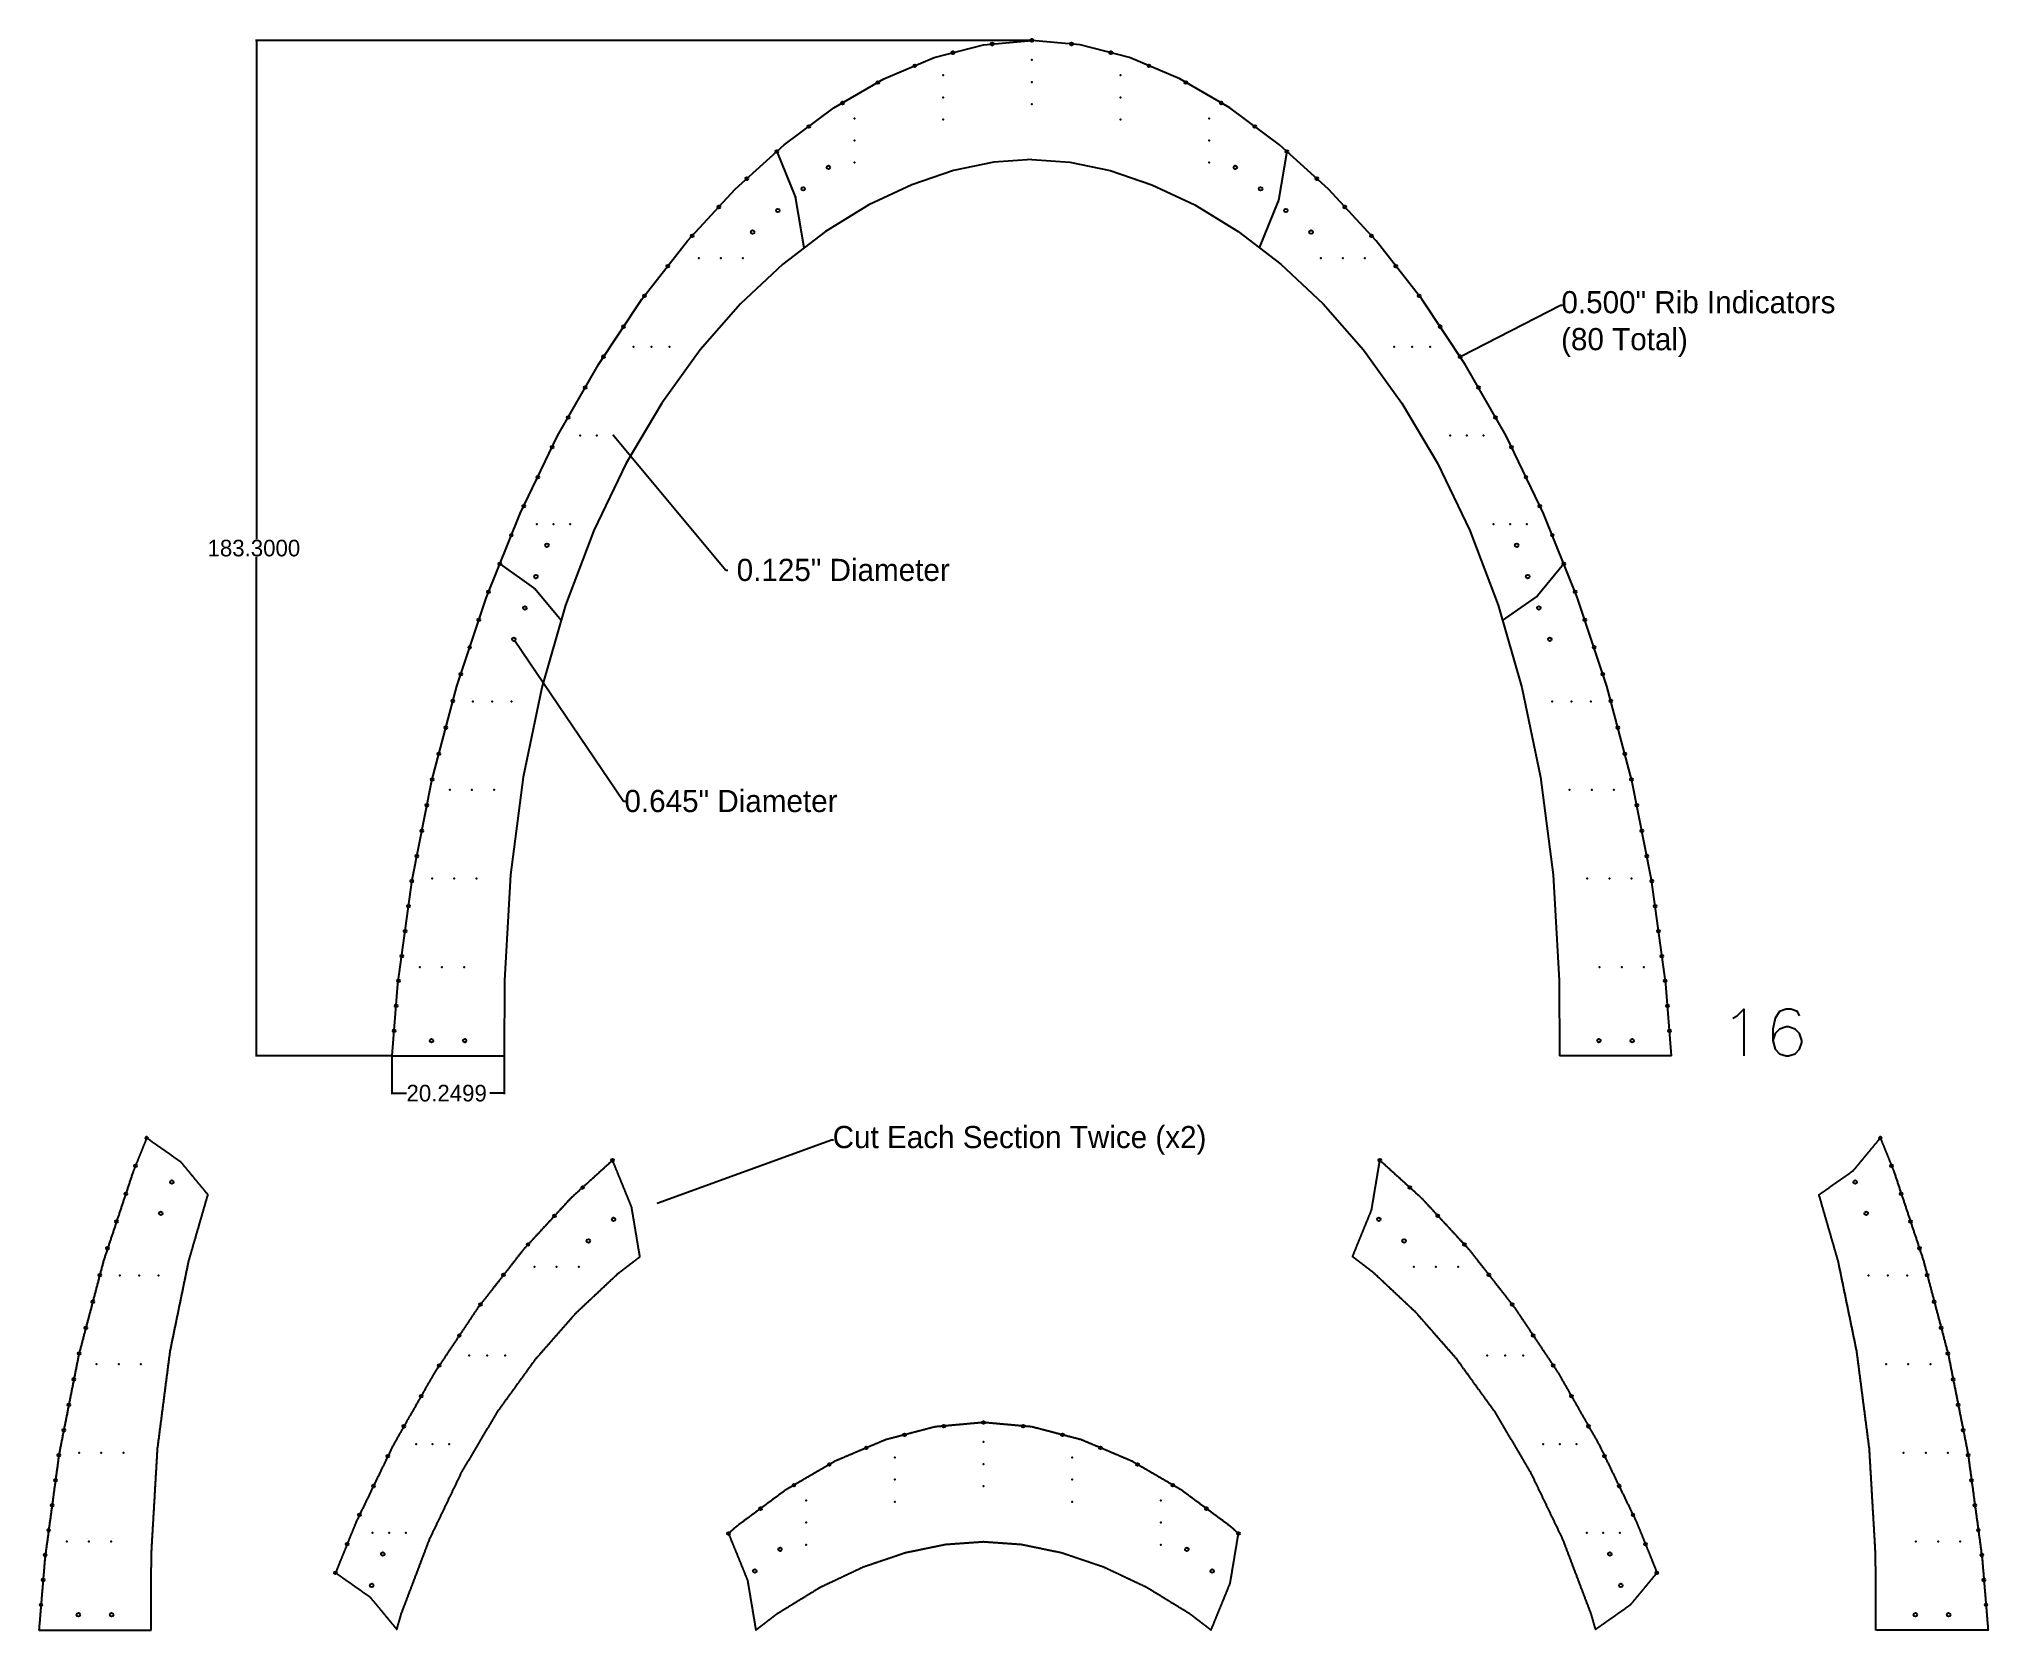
# Model space of a CAD drawing. Extents: x 3 to 355, y 1 to 289.
import ezdxf

# ---------------------------------------------------------------- set-up
doc = ezdxf.new("R2010")
doc.units = 0
doc.layers.get('0').update_dxf_attribs({"linetype": 'CONTINUOUS'})
doc.layers.get('DEFPOINTS').update_dxf_attribs({"linetype": 'CONTINUOUS'})
for name, color, linetype in [('ANNOTATION', 7, 'CONTINUOUS'), ('DRILLING', 3, 'CONTINUOUS'), ('RIB_INDICATION', 1, 'CONTINUOUS')]:
    doc.layers.add(name, color=color, linetype=linetype)
doc.dimstyles.get("Standard").update_dxf_attribs({"dimtxt": 0.18, "dimasz": 0.18, "dimexe": 0.18, "dimexo": 0.0625, "dimgap": 0.09, "dimtad": 0, "dimtih": 1, "dimtoh": 1, "dimzin": 0, "dimcen": 0.09, "dimazin": 3, "dimtfac": 1, "dimtofl": 0, "dimtmove": 0, "dimatfit": 3})

msp = doc.modelspace()

# ---------------------------------------------------------------- blocks, each defined once
blk = doc.blocks.new('*U182')
at = {"layer": 'ANNOTATION', "linetype": 'BYBLOCK'}
blk.add_line((127.34, 192.79), (127.7, 192.79), dxfattribs=at)
blk.add_lwpolyline([(107.14, 216.96), (127.34, 192.79)], dxfattribs=at)
at = {"layer": 'ANNOTATION'}
blk.add_solid([(107.12, 216.94), (107.03, 217.09), (107.17, 216.98)], dxfattribs=at)
blk.add_text(' 0.125" Diameter', height=4, dxfattribs=at).set_placement((127.79, 190.82))
blk = doc.blocks.new('*U183')
at = {"layer": 'ANNOTATION', "linetype": 'BYBLOCK'}
blk.add_line((278, 240.59), (278.36, 240.59), dxfattribs=at)
blk.add_lwpolyline([(260.06, 231.38), (278, 240.59)], dxfattribs=at)
at = {"layer": 'ANNOTATION'}
blk.add_solid([(260.07, 231.35), (259.9, 231.3), (260.05, 231.41)], dxfattribs=at)
for s, p in [('0.500" Rib Indicators', (278.18, 239.14)), ('(80 Total)', (278.12, 232.47))]:
    blk.add_text(s, height=4, dxfattribs=at).set_placement(p)
blk = doc.blocks.new('*U184')
at = {"layer": 'ANNOTATION', "linetype": 'BYBLOCK'}
blk.add_line((146.42, 89.92), (146.78, 89.92), dxfattribs=at)
blk.add_lwpolyline([(114.92, 78.52), (146.42, 89.92)], dxfattribs=at)
at = {"layer": 'ANNOTATION'}
blk.add_solid([(114.93, 78.5), (114.75, 78.46), (114.91, 78.55)], dxfattribs=at)
blk.add_text('Cut Each Section Twice (x2)', height=4, dxfattribs=at).set_placement((146.6, 88.45))
blk = doc.blocks.new('*U185')
at = {"layer": 'ANNOTATION', "linetype": 'BYBLOCK'}
blk.add_line((108.83, 151.08), (109.19, 151.08), dxfattribs=at)
blk.add_lwpolyline([(89.14, 180.14), (108.83, 151.08)], dxfattribs=at)
at = {"layer": 'ANNOTATION'}
blk.add_solid([(89.11, 180.13), (89.04, 180.29), (89.16, 180.16)], dxfattribs=at)
blk.add_text('0.645" Diameter', height=4, dxfattribs=at).set_placement((109.01, 149.11))
blk = doc.blocks.new('*U89')
at = {"layer": 'DRILLING'}
blk.add_point((0, 0), dxfattribs=at)
blk = doc.blocks.new('*U91')
at = {"layer": 'DRILLING', "color": 0, "linetype": 'BYBLOCK'}
for p in [(0, 0), (4, 0), (8, 0)]:
    blk.add_blockref('*U89', p, dxfattribs=at)
blk = doc.blocks.new('*U92')
at = {"layer": 'DRILLING'}
blk.add_point((0, 0), dxfattribs=at)
blk = doc.blocks.new('*U93')
at = {"layer": 'DRILLING', "color": 0, "linetype": 'BYBLOCK'}
for p in [(0, 0), (4, 0), (8, 0)]:
    blk.add_blockref('*U92', p, dxfattribs=at)
blk = doc.blocks.new('*U94')
at = {"layer": 'DRILLING'}
blk.add_point((0, 0), dxfattribs=at)
blk = doc.blocks.new('*U95')
at = {"layer": 'DRILLING', "color": 0, "linetype": 'BYBLOCK'}
for p in [(0, 0), (4, 0), (8, 0)]:
    blk.add_blockref('*U94', p, dxfattribs=at)
blk = doc.blocks.new('*U96')
at = {"layer": 'DRILLING'}
blk.add_point((0, 0), dxfattribs=at)
blk = doc.blocks.new('*U97')
at = {"layer": 'DRILLING', "color": 0, "linetype": 'BYBLOCK'}
for p in [(0, 0), (3.5, 0), (7, 0)]:
    blk.add_blockref('*U96', p, dxfattribs=at)
blk = doc.blocks.new('*U98')
at = {"layer": 'DRILLING'}
blk.add_point((0, 0), dxfattribs=at)
blk = doc.blocks.new('*U99')
at = {"layer": 'DRILLING', "color": 0, "linetype": 'BYBLOCK'}
for p in [(0, 0), (3, 0), (6, 0)]:
    blk.add_blockref('*U98', p, dxfattribs=at)
blk = doc.blocks.new('*U100')
at = {"layer": 'DRILLING'}
blk.add_point((0, 0), dxfattribs=at)
blk = doc.blocks.new('*U101')
at = {"layer": 'DRILLING', "color": 0, "linetype": 'BYBLOCK'}
for p in [(0, 0), (3, 0), (6, 0)]:
    blk.add_blockref('*U100', p, dxfattribs=at)
blk = doc.blocks.new('*U102')
at = {"layer": 'DRILLING'}
blk.add_point((0, 0), dxfattribs=at)
blk = doc.blocks.new('*U103')
at = {"layer": 'DRILLING', "color": 0, "linetype": 'BYBLOCK'}
for p in [(0, 0), (3.25, 0), (6.5, 0)]:
    blk.add_blockref('*U102', p, dxfattribs=at)
blk = doc.blocks.new('*U104')
at = {"layer": 'DRILLING'}
blk.add_point((0, 0), dxfattribs=at)
blk = doc.blocks.new('*U105')
at = {"layer": 'DRILLING', "color": 0, "linetype": 'BYBLOCK'}
for p in [(0, 0), (4, 0), (8, 0)]:
    blk.add_blockref('*U104', p, dxfattribs=at)
blk = doc.blocks.new('*U106')
at = {"layer": 'DRILLING'}
blk.add_point((0, 0), dxfattribs=at)
blk = doc.blocks.new('*U107')
at = {"layer": 'DRILLING', "color": 0, "linetype": 'BYBLOCK'}
for p in [(0, 0), (4, 0), (8, 0)]:
    blk.add_blockref('*U106', p, dxfattribs=at)
blk = doc.blocks.new('*U108')
at = {"layer": 'DRILLING'}
blk.add_point((0, 0), dxfattribs=at)
blk = doc.blocks.new('*U109')
at = {"layer": 'DRILLING', "color": 0, "linetype": 'BYBLOCK'}
for p in [(0, 0), (4, 0), (8, 0)]:
    blk.add_blockref('*U108', p, dxfattribs=at)
blk = doc.blocks.new('*U110')
at = {"layer": 'DRILLING'}
blk.add_point((0, 0), dxfattribs=at)
blk = doc.blocks.new('*U111')
at = {"layer": 'DRILLING', "color": 0, "linetype": 'BYBLOCK'}
for p in [(0, 0), (4, 0), (8, 0)]:
    blk.add_blockref('*U110', p, dxfattribs=at)
blk = doc.blocks.new('*U112')
at = {"layer": 'DRILLING'}
blk.add_point((0, 0), dxfattribs=at)
blk = doc.blocks.new('*U113')
at = {"layer": 'DRILLING', "color": 0, "linetype": 'BYBLOCK'}
for p in [(0, 0), (4, 0), (8, 0)]:
    blk.add_blockref('*U112', p, dxfattribs=at)
blk = doc.blocks.new('*U114')
at = {"layer": 'DRILLING'}
blk.add_point((0, 0), dxfattribs=at)
blk = doc.blocks.new('*U115')
at = {"layer": 'DRILLING', "color": 0, "linetype": 'BYBLOCK'}
for p in [(0, 0), (4, 0), (8, 0)]:
    blk.add_blockref('*U114', p, dxfattribs=at)
blk = doc.blocks.new('*U116')
at = {"layer": 'DRILLING'}
blk.add_point((0, 0), dxfattribs=at)
blk = doc.blocks.new('*U117')
at = {"layer": 'DRILLING', "color": 0, "linetype": 'BYBLOCK'}
for p in [(0, 0), (4, 0), (8, 0)]:
    blk.add_blockref('*U116', p, dxfattribs=at)
blk = doc.blocks.new('*U118')
at = {"layer": 'DRILLING'}
blk.add_point((0, 0), dxfattribs=at)
blk = doc.blocks.new('*U119')
at = {"layer": 'DRILLING', "color": 0, "linetype": 'BYBLOCK'}
for p in [(0, 0), (3.5, 0), (7, 0)]:
    blk.add_blockref('*U118', p, dxfattribs=at)
blk = doc.blocks.new('*U120')
at = {"layer": 'DRILLING'}
blk.add_point((0, 0), dxfattribs=at)
blk = doc.blocks.new('*U121')
at = {"layer": 'DRILLING', "color": 0, "linetype": 'BYBLOCK'}
for p in [(0, 0), (3, 0), (6, 0)]:
    blk.add_blockref('*U120', p, dxfattribs=at)
blk = doc.blocks.new('*U122')
at = {"layer": 'DRILLING'}
blk.add_point((0, 0), dxfattribs=at)
blk = doc.blocks.new('*U123')
at = {"layer": 'DRILLING', "color": 0, "linetype": 'BYBLOCK'}
for p in [(0, 0), (3, 0), (6, 0)]:
    blk.add_blockref('*U122', p, dxfattribs=at)
blk = doc.blocks.new('*U124')
at = {"layer": 'DRILLING'}
blk.add_point((0, 0), dxfattribs=at)
blk = doc.blocks.new('*U125')
at = {"layer": 'DRILLING', "color": 0, "linetype": 'BYBLOCK'}
for p in [(0, 0), (3.25, 0), (6.5, 0)]:
    blk.add_blockref('*U124', p, dxfattribs=at)
blk = doc.blocks.new('*U126')
at = {"layer": 'DRILLING'}
blk.add_point((0, 0), dxfattribs=at)
blk = doc.blocks.new('*U127')
at = {"layer": 'DRILLING', "color": 0, "linetype": 'BYBLOCK'}
for p in [(0, 0), (4, 0), (8, 0)]:
    blk.add_blockref('*U126', p, dxfattribs=at)
blk = doc.blocks.new('*U128')
at = {"layer": 'DRILLING'}
blk.add_point((0, 0), dxfattribs=at)
blk = doc.blocks.new('*U129')
at = {"layer": 'DRILLING', "color": 0, "linetype": 'BYBLOCK'}
for p in [(0, 0), (4, 0), (8, 0)]:
    blk.add_blockref('*U128', p, dxfattribs=at)
blk = doc.blocks.new('*U130')
at = {"layer": 'DRILLING'}
blk.add_point((0, 0), dxfattribs=at)
blk = doc.blocks.new('*U131')
at = {"layer": 'DRILLING', "color": 0, "linetype": 'BYBLOCK'}
for p in [(0, 0), (4, 0), (8, 0)]:
    blk.add_blockref('*U130', p, dxfattribs=at)
blk = doc.blocks.new('*U132')
at = {"layer": 'DRILLING'}
blk.add_point((0, 0), dxfattribs=at)
blk = doc.blocks.new('*U133')
at = {"layer": 'DRILLING', "color": 0, "linetype": 'BYBLOCK'}
for p in [(0, 0), (4, 0), (8, 0)]:
    blk.add_blockref('*U132', p, dxfattribs=at)
blk = doc.blocks.new('*U134')
at = {"layer": 'DRILLING'}
blk.add_point((0, 0), dxfattribs=at)
blk = doc.blocks.new('*U135')
at = {"layer": 'DRILLING', "color": 0, "linetype": 'BYBLOCK'}
for p in [(0, 0), (4, 0), (8, 0)]:
    blk.add_blockref('*U134', p, dxfattribs=at)
blk = doc.blocks.new('*U136')
at = {"layer": 'DRILLING'}
blk.add_point((0, 0), dxfattribs=at)
blk = doc.blocks.new('*U137')
at = {"layer": 'DRILLING', "color": 0, "linetype": 'BYBLOCK'}
for p in [(0, 0), (4, 0), (8, 0)]:
    blk.add_blockref('*U136', p, dxfattribs=at)
blk = doc.blocks.new('*U138')
at = {"layer": 'DRILLING'}
blk.add_point((0, 0), dxfattribs=at)
blk = doc.blocks.new('*U139')
at = {"layer": 'DRILLING', "color": 0, "linetype": 'BYBLOCK'}
for p in [(0, 0), (3.5, 0), (7, 0)]:
    blk.add_blockref('*U138', p, dxfattribs=at)
blk = doc.blocks.new('*U140')
at = {"layer": 'DRILLING'}
blk.add_point((0, 0), dxfattribs=at)
blk = doc.blocks.new('*U141')
at = {"layer": 'DRILLING', "color": 0, "linetype": 'BYBLOCK'}
for p in [(0, 0), (3, 0), (6, 0)]:
    blk.add_blockref('*U140', p, dxfattribs=at)
blk = doc.blocks.new('*U142')
at = {"layer": 'DRILLING'}
blk.add_point((0, 0), dxfattribs=at)
blk = doc.blocks.new('*U143')
at = {"layer": 'DRILLING', "color": 0, "linetype": 'BYBLOCK'}
for p in [(0, 0), (3, 0), (6, 0)]:
    blk.add_blockref('*U142', p, dxfattribs=at)
blk = doc.blocks.new('*U144')
at = {"layer": 'DRILLING'}
blk.add_point((0, 0), dxfattribs=at)
blk = doc.blocks.new('*U145')
at = {"layer": 'DRILLING', "color": 0, "linetype": 'BYBLOCK'}
for p in [(0, 0), (3.25, 0), (6.5, 0)]:
    blk.add_blockref('*U144', p, dxfattribs=at)
blk = doc.blocks.new('*U146')
at = {"layer": 'DRILLING'}
blk.add_point((0, 0), dxfattribs=at)
blk = doc.blocks.new('*U147')
at = {"layer": 'DRILLING', "color": 0, "linetype": 'BYBLOCK'}
for p in [(0, 0), (4, 0), (8, 0)]:
    blk.add_blockref('*U146', p, dxfattribs=at)
blk = doc.blocks.new('*U148')
at = {"layer": 'DRILLING'}
blk.add_point((0, 0), dxfattribs=at)
blk = doc.blocks.new('*U149')
at = {"layer": 'DRILLING', "color": 0, "linetype": 'BYBLOCK'}
for p in [(0, 0), (4, 0), (8, 0)]:
    blk.add_blockref('*U148', p, dxfattribs=at)
blk = doc.blocks.new('*U150')
at = {"layer": 'DRILLING'}
blk.add_point((0, 0), dxfattribs=at)
blk = doc.blocks.new('*U151')
at = {"layer": 'DRILLING', "color": 0, "linetype": 'BYBLOCK'}
for p in [(0, 0), (4, 0), (8, 0)]:
    blk.add_blockref('*U150', p, dxfattribs=at)
blk = doc.blocks.new('*U152')
at = {"layer": 'DRILLING'}
blk.add_point((0, 0), dxfattribs=at)
blk = doc.blocks.new('*U153')
at = {"layer": 'DRILLING', "color": 0, "linetype": 'BYBLOCK'}
for p in [(0, 0), (4, 0), (8, 0)]:
    blk.add_blockref('*U152', p, dxfattribs=at)
blk = doc.blocks.new('*U154')
at = {"layer": 'DRILLING'}
blk.add_point((0, 0), dxfattribs=at)
blk = doc.blocks.new('*U155')
at = {"layer": 'DRILLING', "color": 0, "linetype": 'BYBLOCK'}
for p in [(0, 0), (4, 0), (8, 0)]:
    blk.add_blockref('*U154', p, dxfattribs=at)
blk = doc.blocks.new('*U156')
at = {"layer": 'DRILLING'}
blk.add_point((0, 0), dxfattribs=at)
blk = doc.blocks.new('*U157')
at = {"layer": 'DRILLING', "color": 0, "linetype": 'BYBLOCK'}
for p in [(0, 0), (4, 0), (8, 0)]:
    blk.add_blockref('*U156', p, dxfattribs=at)
blk = doc.blocks.new('*U158')
at = {"layer": 'DRILLING'}
blk.add_point((0, 0), dxfattribs=at)
blk = doc.blocks.new('*U159')
at = {"layer": 'DRILLING', "color": 0, "linetype": 'BYBLOCK'}
for p in [(0, 0), (3, 0), (6, 0)]:
    blk.add_blockref('*U158', p, dxfattribs=at)
blk = doc.blocks.new('*U160')
at = {"layer": 'DRILLING'}
blk.add_point((0, 0), dxfattribs=at)
blk = doc.blocks.new('*U161')
at = {"layer": 'DRILLING', "color": 0, "linetype": 'BYBLOCK'}
for p in [(0, 0), (3, 0), (6, 0)]:
    blk.add_blockref('*U160', p, dxfattribs=at)
blk = doc.blocks.new('*U162')
at = {"layer": 'DRILLING'}
blk.add_point((0, 0), dxfattribs=at)
blk = doc.blocks.new('*U163')
at = {"layer": 'DRILLING', "color": 0, "linetype": 'BYBLOCK'}
for p in [(0, 0), (3.25, 0), (6.5, 0)]:
    blk.add_blockref('*U162', p, dxfattribs=at)
blk = doc.blocks.new('*U164')
at = {"layer": 'DRILLING'}
blk.add_point((0, 0), dxfattribs=at)
blk = doc.blocks.new('*U165')
at = {"layer": 'DRILLING', "color": 0, "linetype": 'BYBLOCK'}
for p in [(0, 0), (4, 0), (8, 0)]:
    blk.add_blockref('*U164', p, dxfattribs=at)
blk = doc.blocks.new('*U166')
at = {"layer": 'DRILLING'}
blk.add_point((0, 0), dxfattribs=at)
blk = doc.blocks.new('*U167')
at = {"layer": 'DRILLING', "color": 0, "linetype": 'BYBLOCK'}
for p in [(0, 0), (4, 0), (8, 0)]:
    blk.add_blockref('*U166', p, dxfattribs=at)
blk = doc.blocks.new('*U168')
at = {"layer": 'DRILLING'}
blk.add_point((0, 0), dxfattribs=at)
blk = doc.blocks.new('*U169')
at = {"layer": 'DRILLING', "color": 0, "linetype": 'BYBLOCK'}
for p in [(0, 0), (4, 0), (8, 0)]:
    blk.add_blockref('*U168', p, dxfattribs=at)
blk = doc.blocks.new('*U170')
at = {"layer": 'DRILLING'}
blk.add_point((0, 0), dxfattribs=at)
blk = doc.blocks.new('*U171')
at = {"layer": 'DRILLING', "color": 0, "linetype": 'BYBLOCK'}
for p in [(0, 0), (4, 0), (8, 0)]:
    blk.add_blockref('*U170', p, dxfattribs=at)
blk = doc.blocks.new('*U172')
at = {"layer": 'DRILLING'}
blk.add_point((0, 0), dxfattribs=at)
blk = doc.blocks.new('*U173')
at = {"layer": 'DRILLING', "color": 0, "linetype": 'BYBLOCK'}
for p in [(0, 0), (3.5, 0), (7, 0)]:
    blk.add_blockref('*U172', p, dxfattribs=at)
blk = doc.blocks.new('*U187')
at = {"layer": 'ANNOTATION', "color": 0}
blk.add_text('183.3000', height=3, dxfattribs=at).set_placement((33.74, 195.26))
blk = doc.blocks.new('*D174')
at = {"layer": 'ANNOTATION', "color": 0}
for p, q in [((182.5, 288.39), (42.42, 288.39)), ((42.6, 288.21), (42.6, 198.35)), ((42.6, 105.27), (42.6, 195.13)), ((66.98, 105.09), (42.42, 105.09))]:
    blk.add_line(p, q, dxfattribs=at)
for points in [[(42.57, 288.21), (42.63, 288.21), (42.6, 288.39)], [(42.57, 105.27), (42.63, 105.27), (42.6, 105.09)]]:
    blk.add_solid(points, dxfattribs=at)
at = {"layer": 'DEFPOINTS', "color": 0}
for p in [(42.6, 288.39), (182.56, 288.39), (67.04, 105.09)]:
    blk.add_point(p, dxfattribs=at)
blk.add_blockref('*U187', (0, 0))
blk = doc.blocks.new('*U186')
at = {"layer": 'ANNOTATION', "color": 0}
blk.add_text('20.2499', height=3, dxfattribs=at).set_placement((69.66, 96.88))
blk = doc.blocks.new('*D175')
at = {"layer": 'ANNOTATION', "color": 0}
for p, q in [((67.04, 105.03), (67.04, 98.18)), ((87.29, 105.03), (87.29, 98.18)), ((67.22, 98.36), (69.65, 98.36)), ((87.11, 98.36), (84.69, 98.36))]:
    blk.add_line(p, q, dxfattribs=at)
for points in [[(67.22, 98.39), (67.22, 98.33), (67.04, 98.36)], [(87.11, 98.39), (87.11, 98.33), (87.29, 98.36)]]:
    blk.add_solid(points, dxfattribs=at)
at = {"layer": 'DEFPOINTS', "color": 0}
for p in [(67.04, 105.09), (87.29, 105.09), (87.29, 98.36)]:
    blk.add_point(p, dxfattribs=at)
blk.add_blockref('*U186', (0, 0))

# ---------------------------------------------------------------- dimensions: what is measured, and where the dimension line sits
at = {"layer": 'ANNOTATION'}
dim = msp.add_linear_dim(base=(42.602, 288.394), p1=(67.045, 105.094), p2=(182.564, 288.394), angle=90, dimstyle='Standard', override={"dimtxt": 3}, dxfattribs=at)
dim.commit()
dim.dimension.update_dxf_attribs({"geometry": '*D174', "text_midpoint": (42.602, 196.744)})
dim = msp.add_linear_dim(base=(87.294, 98.359), p1=(67.045, 105.094), p2=(87.294, 105.094), dimstyle='Standard', override={"dimtxt": 3}, dxfattribs=at)
dim.commit()
dim.dimension.update_dxf_attribs({"geometry": '*D175', "text_midpoint": (77.169, 98.359)})

# ---------------------------------------------------------------- linework, layer by layer
for p, q in [((136.523, 268.342), (139.916, 260.02)), ((228.604, 268.342), (227.124, 259.477)), ((141.456, 250.942), (139.976, 259.807)), ((223.671, 250.942), (227.064, 259.265)), ((86.497, 193.897), (92.606, 189.6)), ((278.63, 193.897), (273.867, 188.144)), ((97.565, 183.666), (92.801, 189.419)), ((267.562, 183.666), (273.672, 187.964)), ((67.045, 105.094), (87.294, 105.094)), ((298.083, 105.094), (277.833, 105.094))]:
    msp.add_line(p, q)
for points in [[(67.045, 105.094), (68.122, 118.082), (70.674, 136.882), (74.242, 154.822), (78.74, 171.853), (84.08, 187.926), (90.178, 202.992), (96.947, 217.004), (104.301, 229.912), (112.153, 241.667), (120.417, 252.222), (129.007, 261.527), (137.837, 269.534), (146.82, 276.194), (155.871, 281.459), (164.902, 285.279), (173.829, 287.607), (182.564, 288.394), (182.564, 288.394)], [(298.083, 105.094), (297.005, 118.082), (294.453, 136.882), (290.885, 154.822), (286.388, 171.853), (281.047, 187.926), (274.949, 202.992), (268.18, 217.004), (260.826, 229.912), (252.974, 241.667), (244.71, 252.222), (236.12, 261.527), (227.29, 269.534), (218.307, 276.194), (209.256, 281.459), (200.225, 285.279), (191.299, 287.607), (182.564, 288.394), (182.564, 288.394)], [(182.564, 266.892), (175.699, 266.403), (168.433, 264.902), (160.872, 262.344), (153.134, 258.691), (145.332, 253.911), (137.581, 247.973), (129.992, 240.85), (122.678, 232.513), (115.748, 222.934), (109.312, 212.083), (103.483, 199.933), (98.37, 186.456), (94.087, 171.622), (90.747, 155.406), (88.463, 137.78), (87.347, 118.684), (87.294, 105.094)], [(182.564, 266.892), (189.428, 266.403), (196.694, 264.902), (204.255, 262.344), (211.994, 258.691), (219.796, 253.911), (227.547, 247.973), (235.135, 240.85), (242.449, 232.513), (249.379, 222.934), (255.815, 212.083), (261.645, 199.933), (266.757, 186.456), (271.04, 171.622), (274.38, 155.406), (276.664, 137.78), (277.78, 118.684), (277.833, 105.094)]]:
    msp.add_lwpolyline(points)
for points in [[(139.976, 259.807, 0), (139.976, 259.808, 0), (139.975, 259.81, 0), (139.975, 259.812, 0), (139.975, 259.814, 0), (139.974, 259.815, 0), (139.974, 259.817, 0), (139.974, 259.819, 0), (139.974, 259.82, 0), (139.973, 259.822, 0), (139.973, 259.824, 0), (139.973, 259.826, 0), (139.972, 259.827, 0), (139.972, 259.829, 0), (139.972, 259.831, 0), (139.971, 259.832, 0), (139.971, 259.834, 0), (139.971, 259.836, 0), (139.97, 259.838, 0), (139.97, 259.839, 0), (139.97, 259.841, 0), (139.969, 259.843, 0), (139.969, 259.844, 0), (139.969, 259.846, 0), (139.968, 259.848, 0), (139.968, 259.85, 0), (139.967, 259.851, 0), (139.967, 259.853, 0), (139.967, 259.855, 0), (139.966, 259.856, 0), (139.966, 259.858, 0), (139.966, 259.86, 0), (139.965, 259.862, 0), (139.965, 259.863, 0), (139.964, 259.865, 0), (139.964, 259.867, 0), (139.964, 259.868, 0), (139.963, 259.87, 0), (139.963, 259.872, 0), (139.962, 259.873, 0), (139.962, 259.875, 0), (139.962, 259.877, 0), (139.961, 259.879, 0), (139.961, 259.88, 0), (139.96, 259.882, 0), (139.96, 259.884, 0), (139.96, 259.885, 0), (139.959, 259.887, 0), (139.959, 259.889, 0), (139.958, 259.89, 0), (139.958, 259.892, 0), (139.957, 259.894, 0), (139.957, 259.895, 0), (139.956, 259.897, 0), (139.956, 259.899, 0), (139.956, 259.901, 0), (139.955, 259.902, 0), (139.955, 259.904, 0), (139.954, 259.906, 0), (139.954, 259.907, 0), (139.953, 259.909, 0), (139.953, 259.911, 0), (139.952, 259.912, 0), (139.952, 259.914, 0), (139.951, 259.916, 0), (139.951, 259.917, 0), (139.95, 259.919, 0), (139.95, 259.921, 0), (139.949, 259.922, 0), (139.949, 259.924, 0), (139.948, 259.926, 0), (139.948, 259.927, 0), (139.947, 259.929, 0), (139.947, 259.931, 0), (139.946, 259.932, 0), (139.946, 259.934, 0), (139.945, 259.936, 0), (139.945, 259.937, 0), (139.944, 259.939, 0), (139.944, 259.941, 0), (139.943, 259.942, 0), (139.943, 259.944, 0), (139.942, 259.946, 0), (139.942, 259.947, 0), (139.941, 259.949, 0), (139.941, 259.951, 0), (139.94, 259.952, 0), (139.94, 259.954, 0), (139.939, 259.956, 0), (139.939, 259.957, 0), (139.938, 259.959, 0), (139.937, 259.961, 0), (139.937, 259.962, 0), (139.936, 259.964, 0), (139.936, 259.966, 0), (139.935, 259.967, 0), (139.935, 259.969, 0), (139.934, 259.971, 0), (139.933, 259.972, 0), (139.933, 259.974, 0), (139.932, 259.976, 0), (139.932, 259.977, 0), (139.931, 259.979, 0), (139.931, 259.98, 0), (139.93, 259.982, 0), (139.929, 259.984, 0), (139.929, 259.985, 0), (139.928, 259.987, 0), (139.928, 259.989, 0), (139.927, 259.99, 0), (139.926, 259.992, 0), (139.926, 259.994, 0), (139.925, 259.995, 0), (139.925, 259.997, 0), (139.924, 259.998, 0), (139.923, 260, 0), (139.923, 260.002, 0), (139.922, 260.003, 0), (139.921, 260.005, 0), (139.921, 260.007, 0), (139.92, 260.008, 0), (139.919, 260.01, 0), (139.919, 260.011, 0), (139.918, 260.013, 0), (139.918, 260.015, 0), (139.917, 260.016, 0), (139.916, 260.018, 0), (139.916, 260.02, 0)], [(227.064, 259.265, 0), (227.064, 259.266, 0), (227.065, 259.268, 0), (227.066, 259.269, 0), (227.066, 259.271, 0), (227.067, 259.273, 0), (227.068, 259.274, 0), (227.068, 259.276, 0), (227.069, 259.278, 0), (227.07, 259.279, 0), (227.07, 259.281, 0), (227.071, 259.282, 0), (227.071, 259.284, 0), (227.072, 259.286, 0), (227.073, 259.287, 0), (227.073, 259.289, 0), (227.074, 259.291, 0), (227.075, 259.292, 0), (227.075, 259.294, 0), (227.076, 259.295, 0), (227.076, 259.297, 0), (227.077, 259.299, 0), (227.078, 259.3, 0), (227.078, 259.302, 0), (227.079, 259.304, 0), (227.079, 259.305, 0), (227.08, 259.307, 0), (227.08, 259.309, 0), (227.081, 259.31, 0), (227.082, 259.312, 0), (227.082, 259.314, 0), (227.083, 259.315, 0), (227.083, 259.317, 0), (227.084, 259.318, 0), (227.084, 259.32, 0), (227.085, 259.322, 0), (227.086, 259.323, 0), (227.086, 259.325, 0), (227.087, 259.327, 0), (227.087, 259.328, 0), (227.088, 259.33, 0), (227.088, 259.332, 0), (227.089, 259.333, 0), (227.089, 259.335, 0), (227.09, 259.337, 0), (227.09, 259.338, 0), (227.091, 259.34, 0), (227.092, 259.342, 0), (227.092, 259.343, 0), (227.093, 259.345, 0), (227.093, 259.347, 0), (227.094, 259.348, 0), (227.094, 259.35, 0), (227.095, 259.352, 0), (227.095, 259.353, 0), (227.096, 259.355, 0), (227.096, 259.357, 0), (227.097, 259.358, 0), (227.097, 259.36, 0), (227.098, 259.362, 0), (227.098, 259.363, 0), (227.099, 259.365, 0), (227.099, 259.367, 0), (227.1, 259.368, 0), (227.1, 259.37, 0), (227.101, 259.372, 0), (227.101, 259.374, 0), (227.101, 259.375, 0), (227.102, 259.377, 0), (227.102, 259.379, 0), (227.103, 259.38, 0), (227.103, 259.382, 0), (227.104, 259.384, 0), (227.104, 259.385, 0), (227.105, 259.387, 0), (227.105, 259.389, 0), (227.106, 259.39, 0), (227.106, 259.392, 0), (227.106, 259.394, 0), (227.107, 259.395, 0), (227.107, 259.397, 0), (227.108, 259.399, 0), (227.108, 259.401, 0), (227.109, 259.402, 0), (227.109, 259.404, 0), (227.109, 259.406, 0), (227.11, 259.407, 0), (227.11, 259.409, 0), (227.111, 259.411, 0), (227.111, 259.412, 0), (227.111, 259.414, 0), (227.112, 259.416, 0), (227.112, 259.417, 0), (227.113, 259.419, 0), (227.113, 259.421, 0), (227.113, 259.423, 0), (227.114, 259.424, 0), (227.114, 259.426, 0), (227.114, 259.428, 0), (227.115, 259.429, 0), (227.115, 259.431, 0), (227.116, 259.433, 0), (227.116, 259.435, 0), (227.116, 259.436, 0), (227.117, 259.438, 0), (227.117, 259.44, 0), (227.117, 259.441, 0), (227.118, 259.443, 0), (227.118, 259.445, 0), (227.118, 259.446, 0), (227.119, 259.448, 0), (227.119, 259.45, 0), (227.119, 259.452, 0), (227.12, 259.453, 0), (227.12, 259.455, 0), (227.12, 259.457, 0), (227.121, 259.458, 0), (227.121, 259.46, 0), (227.121, 259.462, 0), (227.122, 259.464, 0), (227.122, 259.465, 0), (227.122, 259.467, 0), (227.123, 259.469, 0), (227.123, 259.47, 0), (227.123, 259.472, 0), (227.124, 259.474, 0), (227.124, 259.476, 0), (227.124, 259.477, 0)], [(92.801, 189.419, 0), (92.8, 189.421, 0), (92.799, 189.423, 0), (92.797, 189.424, 0), (92.796, 189.426, 0), (92.795, 189.427, 0), (92.793, 189.429, 0), (92.792, 189.431, 0), (92.79, 189.432, 0), (92.789, 189.434, 0), (92.788, 189.435, 0), (92.786, 189.437, 0), (92.785, 189.439, 0), (92.784, 189.44, 0), (92.782, 189.442, 0), (92.781, 189.443, 0), (92.779, 189.445, 0), (92.778, 189.446, 0), (92.777, 189.448, 0), (92.775, 189.449, 0), (92.774, 189.451, 0), (92.772, 189.453, 0), (92.771, 189.454, 0), (92.77, 189.456, 0), (92.768, 189.457, 0), (92.767, 189.459, 0), (92.766, 189.46, 0), (92.764, 189.462, 0), (92.763, 189.463, 0), (92.761, 189.465, 0), (92.76, 189.466, 0), (92.758, 189.468, 0), (92.757, 189.47, 0), (92.755, 189.471, 0), (92.754, 189.473, 0), (92.752, 189.474, 0), (92.751, 189.476, 0), (92.75, 189.477, 0), (92.748, 189.479, 0), (92.747, 189.48, 0), (92.745, 189.482, 0), (92.744, 189.483, 0), (92.742, 189.485, 0), (92.741, 189.486, 0), (92.739, 189.488, 0), (92.738, 189.489, 0), (92.736, 189.491, 0), (92.735, 189.492, 0), (92.733, 189.493, 0), (92.732, 189.495, 0), (92.73, 189.496, 0), (92.729, 189.498, 0), (92.727, 189.499, 0), (92.726, 189.501, 0), (92.724, 189.502, 0), (92.723, 189.504, 0), (92.721, 189.505, 0), (92.72, 189.507, 0), (92.718, 189.508, 0), (92.717, 189.509, 0), (92.715, 189.511, 0), (92.714, 189.512, 0), (92.712, 189.514, 0), (92.711, 189.515, 0), (92.709, 189.517, 0), (92.707, 189.518, 0), (92.706, 189.519, 0), (92.704, 189.521, 0), (92.703, 189.522, 0), (92.701, 189.524, 0), (92.7, 189.525, 0), (92.698, 189.527, 0), (92.697, 189.528, 0), (92.695, 189.529, 0), (92.694, 189.531, 0), (92.692, 189.532, 0), (92.69, 189.533, 0), (92.689, 189.535, 0), (92.687, 189.536, 0), (92.686, 189.538, 0), (92.684, 189.539, 0), (92.682, 189.54, 0), (92.681, 189.542, 0), (92.679, 189.543, 0), (92.678, 189.544, 0), (92.676, 189.546, 0), (92.674, 189.547, 0), (92.673, 189.549, 0), (92.671, 189.55, 0), (92.67, 189.551, 0), (92.668, 189.553, 0), (92.666, 189.554, 0), (92.665, 189.555, 0), (92.663, 189.557, 0), (92.662, 189.558, 0), (92.66, 189.559, 0), (92.658, 189.56, 0), (92.657, 189.562, 0), (92.655, 189.563, 0), (92.653, 189.564, 0), (92.652, 189.566, 0), (92.65, 189.567, 0), (92.648, 189.568, 0), (92.647, 189.57, 0), (92.645, 189.571, 0), (92.643, 189.572, 0), (92.642, 189.573, 0), (92.64, 189.575, 0), (92.638, 189.576, 0), (92.637, 189.577, 0), (92.635, 189.579, 0), (92.633, 189.58, 0), (92.632, 189.581, 0), (92.63, 189.582, 0), (92.628, 189.584, 0), (92.627, 189.585, 0), (92.625, 189.586, 0), (92.623, 189.587, 0), (92.622, 189.589, 0), (92.62, 189.59, 0), (92.618, 189.591, 0), (92.617, 189.592, 0), (92.615, 189.593, 0), (92.613, 189.595, 0), (92.612, 189.596, 0), (92.61, 189.597, 0), (92.608, 189.598, 0), (92.606, 189.6, 0)], [(273.672, 187.964, 0), (273.673, 187.965, 0), (273.675, 187.966, 0), (273.677, 187.967, 0), (273.678, 187.969, 0), (273.68, 187.97, 0), (273.682, 187.971, 0), (273.684, 187.972, 0), (273.685, 187.973, 0), (273.687, 187.975, 0), (273.689, 187.976, 0), (273.69, 187.977, 0), (273.692, 187.978, 0), (273.694, 187.98, 0), (273.695, 187.981, 0), (273.697, 187.982, 0), (273.699, 187.983, 0), (273.7, 187.985, 0), (273.702, 187.986, 0), (273.704, 187.987, 0), (273.705, 187.989, 0), (273.707, 187.99, 0), (273.709, 187.991, 0), (273.71, 187.992, 0), (273.712, 187.994, 0), (273.714, 187.995, 0), (273.715, 187.996, 0), (273.717, 187.998, 0), (273.719, 187.999, 0), (273.72, 188, 0), (273.722, 188.001, 0), (273.723, 188.003, 0), (273.725, 188.004, 0), (273.727, 188.005, 0), (273.728, 188.007, 0), (273.73, 188.008, 0), (273.732, 188.009, 0), (273.733, 188.011, 0), (273.735, 188.012, 0), (273.736, 188.013, 0), (273.738, 188.015, 0), (273.74, 188.016, 0), (273.741, 188.017, 0), (273.743, 188.019, 0), (273.744, 188.02, 0), (273.746, 188.022, 0), (273.748, 188.023, 0), (273.749, 188.024, 0), (273.751, 188.026, 0), (273.752, 188.027, 0), (273.754, 188.028, 0), (273.756, 188.03, 0), (273.757, 188.031, 0), (273.759, 188.033, 0), (273.76, 188.034, 0), (273.762, 188.035, 0), (273.763, 188.037, 0), (273.765, 188.038, 0), (273.767, 188.04, 0), (273.768, 188.041, 0), (273.77, 188.042, 0), (273.771, 188.044, 0), (273.773, 188.045, 0), (273.774, 188.047, 0), (273.776, 188.048, 0), (273.777, 188.049, 0), (273.779, 188.051, 0), (273.78, 188.052, 0), (273.782, 188.054, 0), (273.783, 188.055, 0), (273.785, 188.057, 0), (273.787, 188.058, 0), (273.788, 188.06, 0), (273.79, 188.061, 0), (273.791, 188.062, 0), (273.793, 188.064, 0), (273.794, 188.065, 0), (273.796, 188.067, 0), (273.797, 188.068, 0), (273.799, 188.07, 0), (273.8, 188.071, 0), (273.802, 188.073, 0), (273.803, 188.074, 0), (273.805, 188.076, 0), (273.806, 188.077, 0), (273.807, 188.079, 0), (273.809, 188.08, 0), (273.81, 188.082, 0), (273.812, 188.083, 0), (273.813, 188.085, 0), (273.815, 188.086, 0), (273.816, 188.088, 0), (273.818, 188.089, 0), (273.819, 188.091, 0), (273.821, 188.092, 0), (273.822, 188.094, 0), (273.824, 188.095, 0), (273.825, 188.097, 0), (273.826, 188.098, 0), (273.828, 188.1, 0), (273.829, 188.101, 0), (273.831, 188.103, 0), (273.832, 188.104, 0), (273.834, 188.106, 0), (273.835, 188.108, 0), (273.836, 188.109, 0), (273.838, 188.111, 0), (273.839, 188.112, 0), (273.841, 188.114, 0), (273.842, 188.115, 0), (273.843, 188.117, 0), (273.845, 188.118, 0), (273.846, 188.12, 0), (273.847, 188.122, 0), (273.849, 188.123, 0), (273.85, 188.125, 0), (273.852, 188.126, 0), (273.853, 188.128, 0), (273.854, 188.129, 0), (273.856, 188.131, 0), (273.857, 188.133, 0), (273.858, 188.134, 0), (273.86, 188.136, 0), (273.861, 188.137, 0), (273.862, 188.139, 0), (273.864, 188.141, 0), (273.865, 188.142, 0), (273.867, 188.144, 0)], [(23.546, 1.477, 0), (23.546, 1.608, 0), (23.547, 1.74, 0), (23.547, 1.872, 0), (23.548, 2.004, 0), (23.548, 2.135, 0), (23.549, 2.267, 0), (23.549, 2.399, 0), (23.55, 2.531, 0), (23.55, 2.663, 0), (23.551, 2.794, 0), (23.551, 2.926, 0), (23.552, 3.058, 0), (23.552, 3.19, 0), (23.553, 3.322, 0), (23.553, 3.453, 0), (23.554, 3.585, 0), (23.554, 3.717, 0), (23.555, 3.849, 0), (23.555, 3.981, 0), (23.556, 4.112, 0), (23.556, 4.244, 0), (23.557, 4.376, 0), (23.557, 4.508, 0), (23.558, 4.639, 0), (23.558, 4.771, 0), (23.559, 4.903, 0), (23.559, 5.035, 0), (23.56, 5.167, 0), (23.561, 5.298, 0), (23.561, 5.43, 0), (23.561, 5.562, 0), (23.562, 5.694, 0), (23.562, 5.826, 0), (23.563, 5.957, 0), (23.564, 6.089, 0), (23.564, 6.221, 0), (23.565, 6.353, 0), (23.565, 6.485, 0), (23.566, 6.616, 0), (23.566, 6.748, 0), (23.567, 6.88, 0), (23.567, 7.012, 0), (23.568, 7.144, 0), (23.568, 7.275, 0), (23.569, 7.407, 0), (23.569, 7.539, 0), (23.57, 7.671, 0), (23.57, 7.802, 0), (23.571, 7.934, 0), (23.571, 8.066, 0), (23.572, 8.198, 0), (23.572, 8.33, 0), (23.573, 8.461, 0), (23.573, 8.593, 0), (23.574, 8.725, 0), (23.574, 8.857, 0), (23.575, 8.989, 0), (23.575, 9.12, 0), (23.576, 9.252, 0), (23.576, 9.384, 0), (23.577, 9.516, 0), (23.578, 9.648, 0), (23.578, 9.779, 0), (23.578, 9.911, 0), (23.579, 10.043, 0), (23.579, 10.175, 0), (23.58, 10.306, 0), (23.581, 10.438, 0), (23.581, 10.57, 0), (23.582, 10.702, 0), (23.582, 10.834, 0), (23.583, 10.966, 0), (23.583, 11.097, 0), (23.584, 11.229, 0), (23.584, 11.361, 0), (23.585, 11.493, 0), (23.585, 11.624, 0), (23.586, 11.756, 0), (23.586, 11.888, 0), (23.587, 12.02, 0), (23.587, 12.152, 0), (23.588, 12.283, 0), (23.588, 12.415, 0), (23.589, 12.547, 0), (23.589, 12.679, 0), (23.59, 12.81, 0), (23.59, 12.942, 0), (23.591, 13.074, 0), (23.591, 13.206, 0), (23.592, 13.338, 0), (23.592, 13.47, 0), (23.593, 13.601, 0), (23.593, 13.733, 0), (23.594, 13.865, 0), (23.595, 13.997, 0), (23.595, 14.128, 0), (23.596, 14.26, 0), (23.596, 14.392, 0), (23.596, 14.524, 0), (23.597, 14.656, 0), (23.598, 14.787, 0), (23.598, 14.919, 0), (23.599, 15.051, 0), (23.608, 15.23, 0), (23.619, 15.415, 0), (23.63, 15.6, 0), (23.641, 15.786, 0), (23.651, 15.971, 0), (23.662, 16.156, 0), (23.673, 16.341, 0), (23.684, 16.526, 0), (23.695, 16.711, 0), (23.706, 16.897, 0), (23.716, 17.082, 0), (23.727, 17.267, 0), (23.738, 17.452, 0), (23.749, 17.637, 0), (23.76, 17.823, 0), (23.77, 18.008, 0), (23.781, 18.193, 0), (23.792, 18.378, 0), (23.803, 18.563, 0), (23.814, 18.748, 0), (23.825, 18.934, 0), (23.835, 19.119, 0), (23.846, 19.304, 0), (23.857, 19.489, 0), (23.868, 19.674, 0), (23.879, 19.86, 0), (23.89, 20.045, 0), (23.9, 20.23, 0), (23.911, 20.415, 0), (23.922, 20.6, 0), (23.933, 20.786, 0), (23.944, 20.971, 0), (23.954, 21.156, 0), (23.965, 21.341, 0), (23.976, 21.526, 0), (23.987, 21.712, 0), (23.998, 21.897, 0), (24.009, 22.082, 0), (24.02, 22.267, 0), (24.03, 22.452, 0), (24.041, 22.637, 0), (24.052, 22.823, 0), (24.063, 23.008, 0), (24.074, 23.193, 0), (24.084, 23.378, 0), (24.095, 23.563, 0), (24.106, 23.749, 0), (24.117, 23.934, 0), (24.128, 24.119, 0), (24.139, 24.304, 0), (24.149, 24.489, 0), (24.16, 24.675, 0), (24.171, 24.86, 0), (24.182, 25.045, 0), (24.193, 25.23, 0), (24.203, 25.415, 0), (24.214, 25.601, 0), (24.225, 25.786, 0), (24.236, 25.971, 0), (24.247, 26.156, 0), (24.258, 26.341, 0), (24.268, 26.526, 0), (24.279, 26.712, 0), (24.29, 26.897, 0), (24.301, 27.082, 0), (24.312, 27.267, 0), (24.323, 27.452, 0), (24.333, 27.638, 0), (24.344, 27.823, 0), (24.355, 28.008, 0), (24.366, 28.193, 0), (24.377, 28.378, 0), (24.387, 28.564, 0), (24.398, 28.749, 0), (24.409, 28.934, 0), (24.42, 29.119, 0), (24.431, 29.304, 0), (24.442, 29.489, 0), (24.452, 29.675, 0), (24.463, 29.86, 0), (24.474, 30.045, 0), (24.485, 30.23, 0), (24.496, 30.415, 0), (24.506, 30.601, 0), (24.517, 30.786, 0), (24.528, 30.971, 0), (24.539, 31.156, 0), (24.55, 31.341, 0), (24.561, 31.527, 0), (24.571, 31.712, 0), (24.582, 31.897, 0), (24.593, 32.082, 0), (24.604, 32.267, 0), (24.615, 32.453, 0), (24.625, 32.638, 0), (24.636, 32.823, 0), (24.647, 33.008, 0), (24.658, 33.193, 0), (24.669, 33.379, 0), (24.68, 33.564, 0), (24.691, 33.749, 0), (24.701, 33.934, 0), (24.712, 34.119, 0), (24.732, 34.294, 0), (24.754, 34.464, 0), (24.776, 34.635, 0), (24.798, 34.806, 0), (24.82, 34.977, 0), (24.842, 35.148, 0), (24.864, 35.319, 0), (24.887, 35.49, 0), (24.909, 35.661, 0), (24.931, 35.832, 0), (24.953, 36.003, 0), (24.975, 36.174, 0), (24.997, 36.345, 0), (25.02, 36.516, 0), (25.042, 36.687, 0), (25.064, 36.857, 0), (25.086, 37.028, 0), (25.108, 37.199, 0), (25.13, 37.37, 0), (25.152, 37.541, 0), (25.175, 37.712, 0), (25.197, 37.883, 0), (25.219, 38.054, 0), (25.241, 38.225, 0), (25.263, 38.396, 0), (25.285, 38.567, 0), (25.308, 38.738, 0), (25.33, 38.908, 0), (25.352, 39.079, 0), (25.374, 39.25, 0), (25.396, 39.421, 0), (25.418, 39.592, 0), (25.44, 39.763, 0), (25.462, 39.934, 0), (25.485, 40.105, 0), (25.507, 40.276, 0), (25.529, 40.447, 0), (25.551, 40.618, 0), (25.573, 40.789, 0), (25.595, 40.96, 0), (25.618, 41.131, 0), (25.64, 41.301, 0), (25.662, 41.472, 0), (25.684, 41.643, 0), (25.706, 41.814, 0), (25.728, 41.985, 0), (25.75, 42.156, 0), (25.773, 42.327, 0), (25.795, 42.498, 0), (25.817, 42.669, 0), (25.839, 42.84, 0), (25.861, 43.011, 0), (25.883, 43.182, 0), (25.905, 43.353, 0), (25.928, 43.523, 0), (25.95, 43.694, 0), (25.972, 43.865, 0), (25.994, 44.036, 0), (26.016, 44.207, 0), (26.038, 44.378, 0), (26.061, 44.549, 0), (26.083, 44.72, 0), (26.105, 44.891, 0), (26.127, 45.062, 0), (26.149, 45.233, 0), (26.171, 45.404, 0), (26.193, 45.575, 0), (26.216, 45.746, 0), (26.238, 45.916, 0), (26.26, 46.087, 0), (26.282, 46.258, 0), (26.304, 46.429, 0), (26.326, 46.6, 0), (26.349, 46.771, 0), (26.371, 46.942, 0), (26.393, 47.113, 0), (26.415, 47.284, 0), (26.437, 47.455, 0), (26.459, 47.626, 0), (26.481, 47.797, 0), (26.503, 47.968, 0), (26.526, 48.139, 0), (26.548, 48.309, 0), (26.57, 48.48, 0), (26.592, 48.651, 0), (26.614, 48.822, 0), (26.636, 48.993, 0), (26.659, 49.164, 0), (26.681, 49.335, 0), (26.703, 49.506, 0), (26.725, 49.677, 0), (26.747, 49.848, 0), (26.769, 50.019, 0), (26.791, 50.19, 0), (26.814, 50.361, 0), (26.836, 50.532, 0), (26.858, 50.703, 0), (26.88, 50.873, 0), (26.902, 51.044, 0), (26.924, 51.215, 0), (26.947, 51.386, 0), (26.969, 51.557, 0), (26.991, 51.728, 0), (27.02, 51.89, 0), (27.052, 52.047, 0), (27.084, 52.205, 0), (27.117, 52.362, 0), (27.149, 52.519, 0), (27.182, 52.676, 0), (27.214, 52.834, 0), (27.246, 52.991, 0), (27.279, 53.148, 0), (27.311, 53.305, 0), (27.343, 53.463, 0), (27.376, 53.62, 0), (27.408, 53.777, 0), (27.441, 53.934, 0), (27.473, 54.092, 0), (27.506, 54.249, 0), (27.538, 54.406, 0), (27.57, 54.563, 0), (27.603, 54.721, 0), (27.635, 54.878, 0), (27.667, 55.035, 0), (27.7, 55.193, 0), (27.732, 55.35, 0), (27.765, 55.507, 0), (27.797, 55.664, 0), (27.829, 55.822, 0), (27.862, 55.979, 0), (27.894, 56.136, 0), (27.927, 56.293, 0), (27.959, 56.451, 0), (27.991, 56.608, 0), (28.024, 56.765, 0), (28.056, 56.922, 0), (28.088, 57.08, 0), (28.121, 57.237, 0), (28.153, 57.394, 0), (28.186, 57.551, 0), (28.218, 57.709, 0), (28.25, 57.866, 0), (28.283, 58.023, 0), (28.315, 58.181, 0), (28.348, 58.338, 0), (28.38, 58.495, 0), (28.412, 58.652, 0), (28.445, 58.81, 0), (28.477, 58.967, 0), (28.51, 59.124, 0), (28.542, 59.281, 0), (28.574, 59.439, 0), (28.607, 59.596, 0), (28.639, 59.753, 0), (28.672, 59.91, 0), (28.704, 60.068, 0), (28.736, 60.225, 0), (28.769, 60.382, 0), (28.801, 60.539, 0), (28.834, 60.697, 0), (28.866, 60.854, 0), (28.898, 61.011, 0), (28.931, 61.169, 0), (28.963, 61.326, 0), (28.995, 61.483, 0), (29.028, 61.64, 0), (29.06, 61.798, 0), (29.093, 61.955, 0), (29.125, 62.112, 0), (29.157, 62.269, 0), (29.19, 62.427, 0), (29.222, 62.584, 0), (29.255, 62.741, 0), (29.287, 62.898, 0), (29.319, 63.056, 0), (29.352, 63.213, 0), (29.384, 63.37, 0), (29.417, 63.528, 0), (29.449, 63.685, 0), (29.481, 63.842, 0), (29.514, 63.999, 0), (29.546, 64.157, 0), (29.578, 64.314, 0), (29.611, 64.471, 0), (29.643, 64.628, 0), (29.676, 64.786, 0), (29.708, 64.943, 0), (29.741, 65.1, 0), (29.773, 65.257, 0), (29.805, 65.415, 0), (29.838, 65.572, 0), (29.87, 65.729, 0), (29.902, 65.886, 0), (29.935, 66.044, 0), (29.967, 66.201, 0), (30, 66.358, 0), (30.032, 66.516, 0), (30.064, 66.673, 0), (30.097, 66.83, 0), (30.129, 66.987, 0), (30.162, 67.145, 0), (30.194, 67.302, 0), (30.226, 67.459, 0), (30.259, 67.616, 0), (30.291, 67.774, 0), (30.323, 67.931, 0), (30.357, 68.067, 0), (30.39, 68.183, 0), (30.424, 68.3, 0), (30.458, 68.417, 0), (30.491, 68.534, 0), (30.525, 68.651, 0), (30.559, 68.767, 0), (30.593, 68.884, 0), (30.626, 69.001, 0), (30.66, 69.118, 0), (30.694, 69.235, 0), (30.728, 69.351, 0), (30.761, 69.468, 0), (30.795, 69.585, 0), (30.829, 69.702, 0), (30.863, 69.819, 0), (30.896, 69.935, 0), (30.93, 70.052, 0), (30.964, 70.169, 0), (30.997, 70.286, 0), (31.031, 70.403, 0), (31.065, 70.519, 0), (31.099, 70.636, 0), (31.132, 70.753, 0), (31.166, 70.87, 0), (31.2, 70.987, 0), (31.233, 71.103, 0), (31.267, 71.22, 0), (31.301, 71.337, 0), (31.335, 71.454, 0), (31.368, 71.571, 0), (31.402, 71.687, 0), (31.436, 71.804, 0), (31.47, 71.921, 0), (31.503, 72.038, 0), (31.537, 72.155, 0), (31.571, 72.271, 0), (31.604, 72.388, 0), (31.638, 72.505, 0), (31.672, 72.622, 0), (31.706, 72.739, 0), (31.739, 72.856, 0), (31.773, 72.972, 0), (31.807, 73.089, 0), (31.84, 73.206, 0), (31.874, 73.323, 0), (31.908, 73.439, 0), (31.942, 73.556, 0), (31.975, 73.673, 0), (32.009, 73.79, 0), (32.043, 73.907, 0), (32.077, 74.023, 0), (32.11, 74.14, 0), (32.144, 74.257, 0), (32.178, 74.374, 0), (32.211, 74.491, 0), (32.245, 74.608, 0), (32.279, 74.724, 0), (32.313, 74.841, 0), (32.346, 74.958, 0), (32.38, 75.075, 0), (32.414, 75.192, 0), (32.447, 75.308, 0), (32.481, 75.425, 0), (32.515, 75.542, 0), (32.549, 75.659, 0), (32.582, 75.775, 0), (32.616, 75.892, 0), (32.65, 76.009, 0), (32.684, 76.126, 0), (32.717, 76.243, 0), (32.751, 76.359, 0), (32.785, 76.476, 0), (32.819, 76.593, 0), (32.852, 76.71, 0), (32.886, 76.827, 0), (32.92, 76.944, 0), (32.953, 77.06, 0), (32.987, 77.177, 0), (33.021, 77.294, 0), (33.054, 77.411, 0), (33.088, 77.528, 0), (33.122, 77.644, 0), (33.156, 77.761, 0), (33.189, 77.878, 0), (33.223, 77.995, 0), (33.257, 78.112, 0), (33.291, 78.228, 0), (33.324, 78.345, 0), (33.358, 78.462, 0), (33.392, 78.579, 0), (33.425, 78.696, 0), (33.459, 78.812, 0), (33.493, 78.929, 0), (33.527, 79.046, 0), (33.56, 79.163, 0), (33.594, 79.28, 0), (33.628, 79.396, 0), (33.661, 79.513, 0), (33.695, 79.63, 0), (33.729, 79.747, 0), (33.763, 79.864, 0), (33.796, 79.98, 0), (33.797, 80.072, 0), (33.751, 80.128, 0), (33.705, 80.183, 0), (33.658, 80.239, 0), (33.612, 80.295, 0), (33.566, 80.351, 0), (33.52, 80.406, 0), (33.474, 80.462, 0), (33.427, 80.518, 0), (33.381, 80.574, 0), (33.335, 80.63, 0), (33.289, 80.686, 0), (33.242, 80.741, 0), (33.196, 80.797, 0), (33.15, 80.853, 0), (33.104, 80.909, 0), (33.058, 80.965, 0), (33.011, 81.02, 0), (32.965, 81.076, 0), (32.919, 81.132, 0), (32.873, 81.188, 0), (32.827, 81.243, 0), (32.781, 81.299, 0), (32.734, 81.355, 0), (32.688, 81.411, 0), (32.642, 81.467, 0), (32.596, 81.522, 0), (32.55, 81.578, 0), (32.503, 81.634, 0), (32.457, 81.69, 0), (32.411, 81.746, 0), (32.365, 81.801, 0), (32.319, 81.857, 0), (32.272, 81.913, 0), (32.226, 81.969, 0), (32.18, 82.025, 0), (32.134, 82.08, 0), (32.088, 82.136, 0), (32.041, 82.192, 0), (31.995, 82.248, 0), (31.949, 82.303, 0), (31.903, 82.359, 0), (31.857, 82.415, 0), (31.81, 82.471, 0), (31.764, 82.527, 0), (31.718, 82.582, 0), (31.672, 82.638, 0), (31.626, 82.694, 0), (31.579, 82.75, 0), (31.533, 82.806, 0), (31.487, 82.861, 0), (31.441, 82.917, 0), (31.395, 82.973, 0), (31.349, 83.029, 0), (31.302, 83.085, 0), (31.256, 83.14, 0), (31.21, 83.196, 0), (31.164, 83.252, 0), (31.117, 83.308, 0), (31.071, 83.364, 0), (31.025, 83.419, 0), (30.979, 83.475, 0), (30.933, 83.531, 0), (30.887, 83.587, 0), (30.84, 83.642, 0), (30.794, 83.698, 0), (30.748, 83.754, 0), (30.702, 83.81, 0), (30.655, 83.866, 0), (30.609, 83.921, 0), (30.563, 83.977, 0), (30.517, 84.033, 0), (30.471, 84.089, 0), (30.424, 84.145, 0), (30.378, 84.201, 0), (30.332, 84.256, 0), (30.286, 84.312, 0), (30.24, 84.368, 0), (30.194, 84.424, 0), (30.147, 84.479, 0), (30.101, 84.535, 0), (30.055, 84.591, 0), (30.009, 84.647, 0), (29.963, 84.703, 0), (29.916, 84.758, 0), (29.87, 84.814, 0), (29.824, 84.87, 0), (29.778, 84.926, 0), (29.732, 84.982, 0), (29.685, 85.037, 0), (29.639, 85.093, 0), (29.593, 85.149, 0), (29.547, 85.205, 0), (29.501, 85.26, 0), (29.454, 85.316, 0), (29.408, 85.372, 0), (29.362, 85.428, 0), (29.316, 85.484, 0), (29.27, 85.54, 0), (29.223, 85.595, 0), (29.177, 85.651, 0), (29.131, 85.707, 0), (29.085, 85.763, 0), (29.051, 85.804, 0), (29.044, 85.811, 0), (29.038, 85.819, 0), (29.032, 85.826, 0), (29.025, 85.833, 0), (29.019, 85.841, 0), (29.012, 85.848, 0), (29.005, 85.855, 0), (28.999, 85.862, 0), (28.992, 85.869, 0), (28.985, 85.876, 0), (28.978, 85.882, 0), (28.971, 85.889, 0), (28.964, 85.896, 0), (28.957, 85.902, 0), (28.949, 85.909, 0), (28.942, 85.915, 0), (28.935, 85.922, 0), (28.927, 85.928, 0), (28.92, 85.934, 0), (28.912, 85.941, 0), (28.905, 85.947, 0), (28.897, 85.953, 0), (28.889, 85.959, 0), (28.882, 85.964, 0), (28.874, 85.97, 0), (28.866, 85.976, 0), (28.858, 85.981, 0), (28.802, 86.021, 0), (28.743, 86.062, 0), (28.684, 86.104, 0), (28.625, 86.146, 0), (28.565, 86.188, 0), (28.506, 86.229, 0), (28.447, 86.271, 0), (28.388, 86.312, 0), (28.328, 86.354, 0), (28.269, 86.396, 0), (28.21, 86.438, 0), (28.151, 86.479, 0), (28.091, 86.521, 0), (28.032, 86.563, 0), (27.973, 86.604, 0), (27.914, 86.646, 0), (27.854, 86.688, 0), (27.795, 86.729, 0), (27.736, 86.771, 0), (27.677, 86.813, 0), (27.617, 86.854, 0), (27.558, 86.896, 0), (27.499, 86.938, 0), (27.44, 86.979, 0), (27.38, 87.021, 0), (27.321, 87.063, 0), (27.262, 87.104, 0), (27.203, 87.146, 0), (27.143, 87.188, 0), (27.084, 87.229, 0), (27.025, 87.271, 0), (26.966, 87.313, 0), (26.906, 87.354, 0), (26.847, 87.396, 0), (26.788, 87.438, 0), (26.729, 87.48, 0), (26.669, 87.521, 0), (26.61, 87.563, 0), (26.551, 87.605, 0), (26.492, 87.646, 0), (26.433, 87.688, 0), (26.373, 87.73, 0), (26.314, 87.771, 0), (26.255, 87.813, 0), (26.195, 87.855, 0), (26.136, 87.896, 0), (26.077, 87.938, 0), (26.018, 87.98, 0), (25.959, 88.021, 0), (25.899, 88.063, 0), (25.84, 88.105, 0), (25.781, 88.146, 0), (25.721, 88.188, 0), (25.662, 88.23, 0), (25.603, 88.271, 0), (25.544, 88.313, 0), (25.485, 88.355, 0), (25.425, 88.396, 0), (25.366, 88.438, 0), (25.307, 88.48, 0), (25.248, 88.521, 0), (25.188, 88.563, 0), (25.129, 88.605, 0), (25.07, 88.646, 0), (25.011, 88.688, 0), (24.951, 88.73, 0), (24.892, 88.772, 0), (24.833, 88.813, 0), (24.774, 88.855, 0), (24.714, 88.897, 0), (24.655, 88.938, 0), (24.596, 88.98, 0), (24.537, 89.022, 0), (24.477, 89.063, 0), (24.418, 89.105, 0), (24.359, 89.147, 0), (24.3, 89.188, 0), (24.24, 89.23, 0), (24.181, 89.272, 0), (24.122, 89.313, 0), (24.063, 89.355, 0), (24.003, 89.397, 0), (23.944, 89.438, 0), (23.885, 89.48, 0), (23.826, 89.522, 0), (23.766, 89.563, 0), (23.707, 89.605, 0), (23.648, 89.647, 0), (23.589, 89.688, 0), (23.529, 89.73, 0), (23.47, 89.772, 0), (23.411, 89.813, 0), (23.352, 89.855, 0), (23.292, 89.897, 0), (23.233, 89.938, 0), (23.174, 89.98, 0), (23.115, 90.022, 0), (23.055, 90.063, 0), (22.996, 90.105, 0), (22.937, 90.147, 0), (22.878, 90.189, 0), (22.819, 90.23, 0), (22.759, 90.272, 0), (22.729, 90.232, 0), (22.706, 90.174, 0), (22.682, 90.116, 0), (22.659, 90.058, 0), (22.636, 90.001, 0), (22.612, 89.943, 0), (22.589, 89.885, 0), (22.565, 89.827, 0), (22.542, 89.769, 0), (22.518, 89.711, 0), (22.495, 89.653, 0), (22.471, 89.595, 0), (22.448, 89.537, 0), (22.424, 89.479, 0), (22.401, 89.421, 0), (22.378, 89.364, 0), (22.354, 89.306, 0), (22.331, 89.248, 0), (22.307, 89.19, 0), (22.284, 89.132, 0), (22.261, 89.074, 0), (22.237, 89.016, 0), (22.214, 88.958, 0), (22.19, 88.9, 0), (22.167, 88.842, 0), (22.143, 88.784, 0), (22.12, 88.727, 0), (22.096, 88.669, 0), (22.073, 88.611, 0), (22.049, 88.553, 0), (22.026, 88.495, 0), (22.003, 88.437, 0), (21.979, 88.379, 0), (21.956, 88.321, 0), (21.932, 88.263, 0), (21.909, 88.205, 0), (21.886, 88.147, 0), (21.862, 88.09, 0), (21.839, 88.032, 0), (21.815, 87.974, 0), (21.792, 87.916, 0), (21.768, 87.858, 0), (21.745, 87.8, 0), (21.721, 87.742, 0), (21.698, 87.684, 0), (21.675, 87.626, 0), (21.651, 87.568, 0), (21.628, 87.51, 0), (21.604, 87.453, 0), (21.581, 87.395, 0), (21.557, 87.337, 0), (21.534, 87.279, 0), (21.511, 87.221, 0), (21.487, 87.163, 0), (21.464, 87.105, 0), (21.44, 87.047, 0), (21.417, 86.989, 0), (21.393, 86.931, 0), (21.37, 86.874, 0), (21.346, 86.816, 0), (21.323, 86.758, 0), (21.3, 86.7, 0), (21.276, 86.642, 0), (21.253, 86.584, 0), (21.229, 86.526, 0), (21.206, 86.468, 0), (21.182, 86.41, 0), (21.159, 86.352, 0), (21.136, 86.294, 0), (21.112, 86.237, 0), (21.089, 86.179, 0), (21.065, 86.121, 0), (21.042, 86.063, 0), (21.018, 86.005, 0), (20.995, 85.947, 0), (20.971, 85.889, 0), (20.948, 85.831, 0), (20.925, 85.773, 0), (20.901, 85.715, 0), (20.878, 85.657, 0), (20.854, 85.6, 0), (20.831, 85.542, 0), (20.807, 85.484, 0), (20.784, 85.426, 0), (20.761, 85.368, 0), (20.737, 85.31, 0), (20.714, 85.252, 0), (20.69, 85.194, 0), (20.667, 85.136, 0), (20.643, 85.078, 0), (20.62, 85.02, 0), (20.596, 84.963, 0), (20.573, 84.905, 0), (20.55, 84.847, 0), (20.526, 84.789, 0), (20.503, 84.731, 0), (20.479, 84.673, 0), (20.456, 84.615, 0), (20.432, 84.557, 0), (20.409, 84.499, 0), (20.386, 84.441, 0), (20.362, 84.383, 0), (20.339, 84.326, 0), (20.295, 84.199, 0), (20.244, 84.043, 0), (20.192, 83.887, 0), (20.14, 83.731, 0), (20.088, 83.576, 0), (20.036, 83.42, 0), (19.985, 83.264, 0), (19.933, 83.108, 0), (19.881, 82.952, 0), (19.829, 82.796, 0), (19.777, 82.64, 0), (19.726, 82.484, 0), (19.674, 82.329, 0), (19.622, 82.173, 0), (19.57, 82.017, 0), (19.518, 81.861, 0), (19.467, 81.705, 0), (19.415, 81.549, 0), (19.363, 81.393, 0), (19.311, 81.238, 0), (19.259, 81.082, 0), (19.208, 80.926, 0), (19.156, 80.77, 0), (19.104, 80.614, 0), (19.052, 80.458, 0), (19, 80.302, 0), (18.949, 80.147, 0), (18.897, 79.991, 0), (18.845, 79.835, 0), (18.793, 79.679, 0), (18.741, 79.523, 0), (18.69, 79.367, 0), (18.638, 79.211, 0), (18.586, 79.055, 0), (18.534, 78.9, 0), (18.483, 78.744, 0), (18.431, 78.588, 0), (18.379, 78.432, 0), (18.327, 78.276, 0), (18.275, 78.12, 0), (18.224, 77.964, 0), (18.172, 77.808, 0), (18.12, 77.653, 0), (18.068, 77.497, 0), (18.016, 77.341, 0), (17.965, 77.185, 0), (17.913, 77.029, 0), (17.861, 76.873, 0), (17.809, 76.717, 0), (17.757, 76.561, 0), (17.706, 76.406, 0), (17.654, 76.25, 0), (17.602, 76.094, 0), (17.55, 75.938, 0), (17.498, 75.782, 0), (17.447, 75.626, 0), (17.395, 75.47, 0), (17.343, 75.314, 0), (17.291, 75.159, 0), (17.239, 75.003, 0), (17.188, 74.847, 0), (17.136, 74.691, 0), (17.084, 74.535, 0), (17.032, 74.379, 0), (16.98, 74.223, 0), (16.929, 74.067, 0), (16.877, 73.912, 0), (16.825, 73.756, 0), (16.773, 73.6, 0), (16.721, 73.444, 0), (16.67, 73.288, 0), (16.618, 73.132, 0), (16.566, 72.976, 0), (16.514, 72.82, 0), (16.462, 72.665, 0), (16.411, 72.509, 0), (16.359, 72.353, 0), (16.307, 72.197, 0), (16.255, 72.041, 0), (16.204, 71.885, 0), (16.152, 71.729, 0), (16.1, 71.573, 0), (16.048, 71.418, 0), (15.996, 71.262, 0), (15.945, 71.106, 0), (15.893, 70.95, 0), (15.841, 70.794, 0), (15.789, 70.638, 0), (15.737, 70.482, 0), (15.686, 70.327, 0), (15.634, 70.171, 0), (15.582, 70.015, 0), (15.53, 69.859, 0), (15.478, 69.703, 0), (15.427, 69.547, 0), (15.375, 69.391, 0), (15.323, 69.236, 0), (15.271, 69.08, 0), (15.22, 68.924, 0), (15.168, 68.768, 0), (15.116, 68.612, 0), (15.064, 68.456, 0), (15.012, 68.3, 0), (14.965, 68.139, 0), (14.922, 67.974, 0), (14.878, 67.809, 0), (14.834, 67.644, 0), (14.791, 67.478, 0), (14.747, 67.313, 0), (14.704, 67.148, 0), (14.66, 66.983, 0), (14.616, 66.818, 0), (14.573, 66.653, 0), (14.529, 66.487, 0), (14.486, 66.322, 0), (14.442, 66.157, 0), (14.398, 65.992, 0), (14.355, 65.827, 0), (14.311, 65.662, 0), (14.267, 65.496, 0), (14.224, 65.331, 0), (14.18, 65.166, 0), (14.137, 65.001, 0), (14.093, 64.836, 0), (14.049, 64.671, 0), (14.006, 64.505, 0), (13.962, 64.34, 0), (13.918, 64.175, 0), (13.875, 64.01, 0), (13.831, 63.845, 0), (13.788, 63.68, 0), (13.744, 63.514, 0), (13.7, 63.349, 0), (13.657, 63.184, 0), (13.613, 63.019, 0), (13.57, 62.854, 0), (13.526, 62.689, 0), (13.482, 62.523, 0), (13.439, 62.358, 0), (13.395, 62.193, 0), (13.351, 62.028, 0), (13.308, 61.863, 0), (13.264, 61.698, 0), (13.221, 61.533, 0), (13.177, 61.367, 0), (13.133, 61.202, 0), (13.09, 61.037, 0), (13.046, 60.872, 0), (13.003, 60.707, 0), (12.959, 60.542, 0), (12.915, 60.377, 0), (12.872, 60.211, 0), (12.828, 60.046, 0), (12.784, 59.881, 0), (12.741, 59.716, 0), (12.697, 59.551, 0), (12.654, 59.386, 0), (12.61, 59.22, 0), (12.566, 59.055, 0), (12.523, 58.89, 0), (12.479, 58.725, 0), (12.436, 58.56, 0), (12.392, 58.395, 0), (12.348, 58.229, 0), (12.305, 58.064, 0), (12.261, 57.899, 0), (12.217, 57.734, 0), (12.174, 57.569, 0), (12.13, 57.404, 0), (12.087, 57.238, 0), (12.043, 57.073, 0), (11.999, 56.908, 0), (11.956, 56.743, 0), (11.912, 56.578, 0), (11.868, 56.413, 0), (11.825, 56.248, 0), (11.781, 56.082, 0), (11.738, 55.917, 0), (11.694, 55.752, 0), (11.65, 55.587, 0), (11.607, 55.422, 0), (11.563, 55.257, 0), (11.52, 55.091, 0), (11.476, 54.926, 0), (11.432, 54.761, 0), (11.389, 54.596, 0), (11.345, 54.431, 0), (11.302, 54.266, 0), (11.258, 54.1, 0), (11.214, 53.935, 0), (11.171, 53.77, 0), (11.127, 53.605, 0), (11.084, 53.44, 0), (11.04, 53.275, 0), (10.996, 53.109, 0), (10.953, 52.944, 0), (10.909, 52.779, 0), (10.865, 52.614, 0), (10.822, 52.449, 0), (10.778, 52.284, 0), (10.735, 52.118, 0), (10.691, 51.953, 0), (10.647, 51.788, 0), (10.604, 51.623, 0), (10.56, 51.458, 0), (10.517, 51.293, 0), (10.477, 51.123, 0), (10.442, 50.949, 0), (10.408, 50.775, 0), (10.373, 50.602, 0), (10.339, 50.428, 0), (10.304, 50.254, 0), (10.269, 50.08, 0), (10.235, 49.906, 0), (10.2, 49.732, 0), (10.166, 49.558, 0), (10.131, 49.384, 0), (10.096, 49.21, 0), (10.062, 49.036, 0), (10.027, 48.862, 0), (9.993, 48.688, 0), (9.958, 48.514, 0), (9.923, 48.34, 0), (9.889, 48.166, 0), (9.854, 47.992, 0), (9.82, 47.818, 0), (9.785, 47.644, 0), (9.75, 47.47, 0), (9.716, 47.296, 0), (9.681, 47.122, 0), (9.647, 46.948, 0), (9.612, 46.774, 0), (9.577, 46.6, 0), (9.543, 46.426, 0), (9.508, 46.252, 0), (9.474, 46.078, 0), (9.439, 45.904, 0), (9.404, 45.73, 0), (9.37, 45.556, 0), (9.335, 45.382, 0), (9.301, 45.208, 0), (9.266, 45.034, 0), (9.231, 44.86, 0), (9.197, 44.686, 0), (9.162, 44.512, 0), (9.128, 44.338, 0), (9.093, 44.164, 0), (9.058, 43.99, 0), (9.024, 43.816, 0), (8.989, 43.642, 0), (8.955, 43.468, 0), (8.92, 43.294, 0), (8.885, 43.12, 0), (8.851, 42.947, 0), (8.816, 42.773, 0), (8.782, 42.599, 0), (8.747, 42.425, 0), (8.712, 42.251, 0), (8.678, 42.077, 0), (8.643, 41.903, 0), (8.609, 41.729, 0), (8.574, 41.555, 0), (8.539, 41.381, 0), (8.505, 41.207, 0), (8.47, 41.033, 0), (8.436, 40.859, 0), (8.401, 40.685, 0), (8.366, 40.511, 0), (8.332, 40.337, 0), (8.297, 40.163, 0), (8.263, 39.989, 0), (8.228, 39.815, 0), (8.193, 39.641, 0), (8.159, 39.467, 0), (8.124, 39.293, 0), (8.09, 39.119, 0), (8.055, 38.945, 0), (8.02, 38.771, 0), (7.986, 38.597, 0), (7.951, 38.423, 0), (7.917, 38.249, 0), (7.882, 38.075, 0), (7.847, 37.901, 0), (7.813, 37.727, 0), (7.778, 37.553, 0), (7.744, 37.379, 0), (7.709, 37.205, 0), (7.674, 37.031, 0), (7.64, 36.857, 0), (7.605, 36.683, 0), (7.571, 36.509, 0), (7.536, 36.335, 0), (7.501, 36.161, 0), (7.467, 35.987, 0), (7.432, 35.813, 0), (7.398, 35.639, 0), (7.363, 35.465, 0), (7.328, 35.291, 0), (7.294, 35.117, 0), (7.259, 34.944, 0), (7.225, 34.77, 0), (7.19, 34.596, 0), (7.155, 34.422, 0), (7.121, 34.248, 0), (7.086, 34.074, 0), (7.052, 33.9, 0), (7.017, 33.726, 0), (6.982, 33.552, 0), (6.948, 33.378, 0), (6.917, 33.201, 0), (6.892, 33.019, 0), (6.867, 32.836, 0), (6.842, 32.654, 0), (6.818, 32.472, 0), (6.793, 32.289, 0), (6.768, 32.107, 0), (6.743, 31.925, 0), (6.719, 31.742, 0), (6.694, 31.56, 0), (6.669, 31.378, 0), (6.644, 31.195, 0), (6.62, 31.013, 0), (6.595, 30.831, 0), (6.57, 30.648, 0), (6.545, 30.466, 0), (6.521, 30.284, 0), (6.496, 30.101, 0), (6.471, 29.919, 0), (6.446, 29.737, 0), (6.422, 29.554, 0), (6.397, 29.372, 0), (6.372, 29.19, 0), (6.347, 29.008, 0), (6.323, 28.825, 0), (6.298, 28.643, 0), (6.273, 28.46, 0), (6.248, 28.278, 0), (6.224, 28.096, 0), (6.199, 27.913, 0), (6.174, 27.731, 0), (6.149, 27.549, 0), (6.125, 27.367, 0), (6.1, 27.184, 0), (6.075, 27.002, 0), (6.05, 26.82, 0), (6.026, 26.637, 0), (6.001, 26.455, 0), (5.976, 26.273, 0), (5.951, 26.09, 0), (5.927, 25.908, 0), (5.902, 25.726, 0), (5.877, 25.543, 0), (5.852, 25.361, 0), (5.828, 25.179, 0), (5.803, 24.996, 0), (5.778, 24.814, 0), (5.753, 24.632, 0), (5.729, 24.449, 0), (5.704, 24.267, 0), (5.679, 24.085, 0), (5.654, 23.902, 0), (5.63, 23.72, 0), (5.605, 23.538, 0), (5.58, 23.355, 0), (5.555, 23.173, 0), (5.531, 22.991, 0), (5.506, 22.808, 0), (5.481, 22.626, 0), (5.456, 22.444, 0), (5.432, 22.262, 0), (5.407, 22.079, 0), (5.382, 21.897, 0), (5.357, 21.715, 0), (5.333, 21.532, 0), (5.308, 21.35, 0), (5.283, 21.168, 0), (5.258, 20.985, 0), (5.234, 20.803, 0), (5.209, 20.621, 0), (5.184, 20.438, 0), (5.159, 20.256, 0), (5.135, 20.074, 0), (5.11, 19.891, 0), (5.085, 19.709, 0), (5.06, 19.527, 0), (5.036, 19.344, 0), (5.011, 19.162, 0), (4.986, 18.98, 0), (4.961, 18.797, 0), (4.937, 18.615, 0), (4.912, 18.433, 0), (4.887, 18.25, 0), (4.862, 18.068, 0), (4.838, 17.886, 0), (4.813, 17.703, 0), (4.788, 17.521, 0), (4.763, 17.339, 0), (4.739, 17.157, 0), (4.714, 16.974, 0), (4.689, 16.792, 0), (4.664, 16.61, 0), (4.64, 16.427, 0), (4.615, 16.245, 0), (4.59, 16.063, 0), (4.565, 15.88, 0), (4.541, 15.698, 0), (4.516, 15.516, 0), (4.491, 15.333, 0), (4.466, 15.151, 0), (4.442, 14.969, 0), (4.417, 14.786, 0), (4.392, 14.604, 0), (4.371, 14.435, 0), (4.36, 14.309, 0), (4.35, 14.183, 0), (4.339, 14.057, 0), (4.329, 13.931, 0), (4.319, 13.805, 0), (4.308, 13.679, 0), (4.298, 13.553, 0), (4.287, 13.427, 0), (4.277, 13.301, 0), (4.266, 13.175, 0), (4.256, 13.049, 0), (4.245, 12.923, 0), (4.235, 12.797, 0), (4.224, 12.671, 0), (4.214, 12.546, 0), (4.204, 12.42, 0), (4.193, 12.294, 0), (4.183, 12.168, 0), (4.172, 12.042, 0), (4.162, 11.916, 0), (4.151, 11.79, 0), (4.141, 11.664, 0), (4.13, 11.538, 0), (4.12, 11.412, 0), (4.11, 11.286, 0), (4.099, 11.16, 0), (4.089, 11.034, 0), (4.078, 10.908, 0), (4.068, 10.782, 0), (4.057, 10.656, 0), (4.047, 10.53, 0), (4.036, 10.404, 0), (4.026, 10.278, 0), (4.016, 10.152, 0), (4.005, 10.027, 0), (3.995, 9.901, 0), (3.984, 9.775, 0), (3.974, 9.649, 0), (3.963, 9.523, 0), (3.953, 9.397, 0), (3.942, 9.271, 0), (3.932, 9.145, 0), (3.921, 9.019, 0), (3.911, 8.893, 0), (3.901, 8.767, 0), (3.89, 8.641, 0), (3.88, 8.515, 0), (3.869, 8.389, 0), (3.859, 8.263, 0), (3.848, 8.137, 0), (3.838, 8.011, 0), (3.827, 7.885, 0), (3.817, 7.759, 0), (3.807, 7.633, 0), (3.796, 7.507, 0), (3.786, 7.382, 0), (3.775, 7.256, 0), (3.765, 7.13, 0), (3.754, 7.004, 0), (3.744, 6.878, 0), (3.733, 6.752, 0), (3.723, 6.626, 0), (3.712, 6.5, 0), (3.702, 6.374, 0), (3.692, 6.248, 0), (3.681, 6.122, 0), (3.671, 5.996, 0), (3.66, 5.87, 0), (3.65, 5.744, 0), (3.639, 5.618, 0), (3.629, 5.492, 0), (3.618, 5.366, 0), (3.608, 5.24, 0), (3.598, 5.114, 0), (3.587, 4.988, 0), (3.577, 4.863, 0), (3.566, 4.737, 0), (3.556, 4.611, 0), (3.545, 4.485, 0), (3.535, 4.359, 0), (3.524, 4.233, 0), (3.514, 4.107, 0), (3.503, 3.981, 0), (3.493, 3.855, 0), (3.483, 3.729, 0), (3.472, 3.603, 0), (3.462, 3.477, 0), (3.451, 3.351, 0), (3.441, 3.225, 0), (3.43, 3.099, 0), (3.42, 2.973, 0), (3.409, 2.847, 0), (3.399, 2.721, 0), (3.389, 2.595, 0), (3.378, 2.469, 0), (3.368, 2.343, 0), (3.357, 2.218, 0), (3.347, 2.092, 0), (3.336, 1.966, 0), (3.326, 1.84, 0), (3.315, 1.714, 0), (3.305, 1.588, 0), (3.319, 1.477, 0), (3.515, 1.477, 0), (3.711, 1.477, 0), (3.908, 1.477, 0), (4.104, 1.477, 0), (4.301, 1.477, 0), (4.497, 1.477, 0), (4.693, 1.477, 0), (4.89, 1.477, 0), (5.086, 1.477, 0), (5.282, 1.477, 0), (5.479, 1.477, 0), (5.675, 1.477, 0), (5.872, 1.477, 0), (6.068, 1.477, 0), (6.264, 1.477, 0), (6.461, 1.477, 0), (6.657, 1.477, 0), (6.853, 1.477, 0), (7.05, 1.477, 0), (7.246, 1.477, 0), (7.443, 1.477, 0), (7.639, 1.477, 0), (7.835, 1.477, 0), (8.032, 1.477, 0), (8.228, 1.477, 0), (8.424, 1.477, 0), (8.621, 1.477, 0), (8.817, 1.477, 0), (9.014, 1.477, 0), (9.21, 1.477, 0), (9.406, 1.477, 0), (9.603, 1.477, 0), (9.799, 1.477, 0), (9.995, 1.477, 0), (10.192, 1.477, 0), (10.388, 1.477, 0), (10.585, 1.477, 0), (10.781, 1.477, 0), (10.977, 1.477, 0), (11.174, 1.477, 0), (11.37, 1.477, 0), (11.566, 1.477, 0), (11.763, 1.477, 0), (11.959, 1.477, 0), (12.156, 1.477, 0), (12.352, 1.477, 0), (12.548, 1.477, 0), (12.745, 1.477, 0), (12.941, 1.477, 0), (13.137, 1.477, 0), (13.334, 1.477, 0), (13.53, 1.477, 0), (13.727, 1.477, 0), (13.923, 1.477, 0), (14.119, 1.477, 0), (14.316, 1.477, 0), (14.512, 1.477, 0), (14.709, 1.477, 0), (14.905, 1.477, 0), (15.101, 1.477, 0), (15.298, 1.477, 0), (15.494, 1.477, 0), (15.69, 1.477, 0), (15.887, 1.477, 0), (16.083, 1.477, 0), (16.28, 1.477, 0), (16.476, 1.477, 0), (16.672, 1.477, 0), (16.869, 1.477, 0), (17.065, 1.477, 0), (17.262, 1.477, 0), (17.458, 1.477, 0), (17.654, 1.477, 0), (17.851, 1.477, 0), (18.047, 1.477, 0), (18.243, 1.477, 0), (18.44, 1.477, 0), (18.636, 1.477, 0), (18.832, 1.477, 0), (19.029, 1.477, 0), (19.225, 1.477, 0), (19.422, 1.477, 0), (19.618, 1.477, 0), (19.814, 1.477, 0), (20.011, 1.477, 0), (20.207, 1.477, 0), (20.404, 1.477, 0), (20.6, 1.477, 0), (20.796, 1.477, 0), (20.993, 1.477, 0), (21.189, 1.477, 0), (21.385, 1.477, 0), (21.582, 1.477, 0), (21.778, 1.477, 0), (21.974, 1.477, 0), (22.171, 1.477, 0), (22.367, 1.477, 0), (22.564, 1.477, 0), (22.76, 1.477, 0), (22.956, 1.477, 0), (23.153, 1.477, 0), (23.349, 1.477, 0), (23.546, 1.477, 0)], [(334.96, 1.477, 0), (334.959, 1.608, 0), (334.959, 1.74, 0), (334.958, 1.872, 0), (334.957, 2.004, 0), (334.957, 2.135, 0), (334.956, 2.267, 0), (334.956, 2.399, 0), (334.955, 2.531, 0), (334.955, 2.663, 0), (334.954, 2.794, 0), (334.954, 2.926, 0), (334.953, 3.058, 0), (334.953, 3.19, 0), (334.952, 3.322, 0), (334.952, 3.453, 0), (334.951, 3.585, 0), (334.951, 3.717, 0), (334.95, 3.849, 0), (334.95, 3.981, 0), (334.949, 4.112, 0), (334.949, 4.244, 0), (334.948, 4.376, 0), (334.948, 4.508, 0), (334.947, 4.639, 0), (334.947, 4.771, 0), (334.946, 4.903, 0), (334.946, 5.035, 0), (334.945, 5.167, 0), (334.945, 5.298, 0), (334.944, 5.43, 0), (334.944, 5.562, 0), (334.943, 5.694, 0), (334.943, 5.826, 0), (334.942, 5.957, 0), (334.942, 6.089, 0), (334.941, 6.221, 0), (334.94, 6.353, 0), (334.94, 6.485, 0), (334.939, 6.616, 0), (334.939, 6.748, 0), (334.938, 6.88, 0), (334.938, 7.012, 0), (334.937, 7.144, 0), (334.937, 7.275, 0), (334.936, 7.407, 0), (334.936, 7.539, 0), (334.935, 7.671, 0), (334.935, 7.802, 0), (334.934, 7.934, 0), (334.934, 8.066, 0), (334.933, 8.198, 0), (334.933, 8.33, 0), (334.932, 8.461, 0), (334.932, 8.593, 0), (334.931, 8.725, 0), (334.931, 8.857, 0), (334.93, 8.989, 0), (334.93, 9.12, 0), (334.929, 9.252, 0), (334.929, 9.384, 0), (334.928, 9.516, 0), (334.928, 9.648, 0), (334.927, 9.779, 0), (334.927, 9.911, 0), (334.926, 10.043, 0), (334.926, 10.175, 0), (334.925, 10.306, 0), (334.925, 10.438, 0), (334.924, 10.57, 0), (334.924, 10.702, 0), (334.923, 10.834, 0), (334.922, 10.966, 0), (334.922, 11.097, 0), (334.921, 11.229, 0), (334.921, 11.361, 0), (334.92, 11.493, 0), (334.92, 11.624, 0), (334.919, 11.756, 0), (334.919, 11.888, 0), (334.918, 12.02, 0), (334.918, 12.152, 0), (334.917, 12.283, 0), (334.917, 12.415, 0), (334.916, 12.547, 0), (334.916, 12.679, 0), (334.915, 12.81, 0), (334.915, 12.942, 0), (334.914, 13.074, 0), (334.914, 13.206, 0), (334.913, 13.338, 0), (334.913, 13.47, 0), (334.912, 13.601, 0), (334.912, 13.733, 0), (334.911, 13.865, 0), (334.911, 13.997, 0), (334.91, 14.128, 0), (334.91, 14.26, 0), (334.909, 14.392, 0), (334.909, 14.524, 0), (334.908, 14.656, 0), (334.908, 14.787, 0), (334.907, 14.919, 0), (334.907, 15.051, 0), (334.897, 15.23, 0), (334.886, 15.415, 0), (334.875, 15.6, 0), (334.864, 15.786, 0), (334.854, 15.971, 0), (334.843, 16.156, 0), (334.832, 16.341, 0), (334.821, 16.526, 0), (334.81, 16.711, 0), (334.799, 16.897, 0), (334.789, 17.082, 0), (334.778, 17.267, 0), (334.767, 17.452, 0), (334.756, 17.637, 0), (334.745, 17.823, 0), (334.735, 18.008, 0), (334.724, 18.193, 0), (334.713, 18.378, 0), (334.702, 18.563, 0), (334.691, 18.748, 0), (334.68, 18.934, 0), (334.67, 19.119, 0), (334.659, 19.304, 0), (334.648, 19.489, 0), (334.637, 19.674, 0), (334.626, 19.86, 0), (334.616, 20.045, 0), (334.605, 20.23, 0), (334.594, 20.415, 0), (334.583, 20.6, 0), (334.572, 20.786, 0), (334.561, 20.971, 0), (334.551, 21.156, 0), (334.54, 21.341, 0), (334.529, 21.526, 0), (334.518, 21.712, 0), (334.507, 21.897, 0), (334.496, 22.082, 0), (334.486, 22.267, 0), (334.475, 22.452, 0), (334.464, 22.637, 0), (334.453, 22.823, 0), (334.442, 23.008, 0), (334.432, 23.193, 0), (334.421, 23.378, 0), (334.41, 23.563, 0), (334.399, 23.749, 0), (334.388, 23.934, 0), (334.377, 24.119, 0), (334.367, 24.304, 0), (334.356, 24.489, 0), (334.345, 24.675, 0), (334.334, 24.86, 0), (334.323, 25.045, 0), (334.312, 25.23, 0), (334.302, 25.415, 0), (334.291, 25.601, 0), (334.28, 25.786, 0), (334.269, 25.971, 0), (334.258, 26.156, 0), (334.248, 26.341, 0), (334.237, 26.526, 0), (334.226, 26.712, 0), (334.215, 26.897, 0), (334.204, 27.082, 0), (334.193, 27.267, 0), (334.183, 27.452, 0), (334.172, 27.638, 0), (334.161, 27.823, 0), (334.15, 28.008, 0), (334.139, 28.193, 0), (334.128, 28.378, 0), (334.118, 28.564, 0), (334.107, 28.749, 0), (334.096, 28.934, 0), (334.085, 29.119, 0), (334.074, 29.304, 0), (334.064, 29.489, 0), (334.053, 29.675, 0), (334.042, 29.86, 0), (334.031, 30.045, 0), (334.02, 30.23, 0), (334.009, 30.415, 0), (333.999, 30.601, 0), (333.988, 30.786, 0), (333.977, 30.971, 0), (333.966, 31.156, 0), (333.955, 31.341, 0), (333.945, 31.527, 0), (333.934, 31.712, 0), (333.923, 31.897, 0), (333.912, 32.082, 0), (333.901, 32.267, 0), (333.89, 32.453, 0), (333.88, 32.638, 0), (333.869, 32.823, 0), (333.858, 33.008, 0), (333.847, 33.193, 0), (333.836, 33.379, 0), (333.825, 33.564, 0), (333.815, 33.749, 0), (333.804, 33.934, 0), (333.793, 34.119, 0), (333.773, 34.294, 0), (333.751, 34.464, 0), (333.729, 34.635, 0), (333.707, 34.806, 0), (333.685, 34.977, 0), (333.663, 35.148, 0), (333.641, 35.319, 0), (333.618, 35.49, 0), (333.596, 35.661, 0), (333.574, 35.832, 0), (333.552, 36.003, 0), (333.53, 36.174, 0), (333.508, 36.345, 0), (333.486, 36.516, 0), (333.463, 36.687, 0), (333.441, 36.857, 0), (333.419, 37.028, 0), (333.397, 37.199, 0), (333.375, 37.37, 0), (333.353, 37.541, 0), (333.331, 37.712, 0), (333.308, 37.883, 0), (333.286, 38.054, 0), (333.264, 38.225, 0), (333.242, 38.396, 0), (333.22, 38.567, 0), (333.198, 38.738, 0), (333.175, 38.908, 0), (333.153, 39.079, 0), (333.131, 39.25, 0), (333.109, 39.421, 0), (333.087, 39.592, 0), (333.065, 39.763, 0), (333.043, 39.934, 0), (333.02, 40.105, 0), (332.998, 40.276, 0), (332.976, 40.447, 0), (332.954, 40.618, 0), (332.932, 40.789, 0), (332.91, 40.96, 0), (332.888, 41.131, 0), (332.865, 41.301, 0), (332.843, 41.472, 0), (332.821, 41.643, 0), (332.799, 41.814, 0), (332.777, 41.985, 0), (332.755, 42.156, 0), (332.732, 42.327, 0), (332.71, 42.498, 0), (332.688, 42.669, 0), (332.666, 42.84, 0), (332.644, 43.011, 0), (332.622, 43.182, 0), (332.6, 43.353, 0), (332.577, 43.523, 0), (332.555, 43.694, 0), (332.533, 43.865, 0), (332.511, 44.036, 0), (332.489, 44.207, 0), (332.467, 44.378, 0), (332.445, 44.549, 0), (332.422, 44.72, 0), (332.4, 44.891, 0), (332.378, 45.062, 0), (332.356, 45.233, 0), (332.334, 45.404, 0), (332.312, 45.575, 0), (332.29, 45.746, 0), (332.267, 45.916, 0), (332.245, 46.087, 0), (332.223, 46.258, 0), (332.201, 46.429, 0), (332.179, 46.6, 0), (332.157, 46.771, 0), (332.134, 46.942, 0), (332.112, 47.113, 0), (332.09, 47.284, 0), (332.068, 47.455, 0), (332.046, 47.626, 0), (332.024, 47.797, 0), (332.002, 47.968, 0), (331.979, 48.139, 0), (331.957, 48.309, 0), (331.935, 48.48, 0), (331.913, 48.651, 0), (331.891, 48.822, 0), (331.869, 48.993, 0), (331.847, 49.164, 0), (331.824, 49.335, 0), (331.802, 49.506, 0), (331.78, 49.677, 0), (331.758, 49.848, 0), (331.736, 50.019, 0), (331.714, 50.19, 0), (331.691, 50.361, 0), (331.669, 50.532, 0), (331.647, 50.703, 0), (331.625, 50.873, 0), (331.603, 51.044, 0), (331.581, 51.215, 0), (331.559, 51.386, 0), (331.536, 51.557, 0), (331.514, 51.728, 0), (331.485, 51.89, 0), (331.453, 52.047, 0), (331.421, 52.205, 0), (331.388, 52.362, 0), (331.356, 52.519, 0), (331.324, 52.676, 0), (331.291, 52.834, 0), (331.259, 52.991, 0), (331.226, 53.148, 0), (331.194, 53.305, 0), (331.162, 53.463, 0), (331.129, 53.62, 0), (331.097, 53.777, 0), (331.064, 53.934, 0), (331.032, 54.092, 0), (331, 54.249, 0), (330.967, 54.406, 0), (330.935, 54.563, 0), (330.902, 54.721, 0), (330.87, 54.878, 0), (330.838, 55.035, 0), (330.805, 55.193, 0), (330.773, 55.35, 0), (330.74, 55.507, 0), (330.708, 55.664, 0), (330.676, 55.822, 0), (330.643, 55.979, 0), (330.611, 56.136, 0), (330.579, 56.293, 0), (330.546, 56.451, 0), (330.514, 56.608, 0), (330.481, 56.765, 0), (330.449, 56.922, 0), (330.417, 57.08, 0), (330.384, 57.237, 0), (330.352, 57.394, 0), (330.319, 57.551, 0), (330.287, 57.709, 0), (330.255, 57.866, 0), (330.222, 58.023, 0), (330.19, 58.181, 0), (330.157, 58.338, 0), (330.125, 58.495, 0), (330.093, 58.652, 0), (330.06, 58.81, 0), (330.028, 58.967, 0), (329.995, 59.124, 0), (329.963, 59.281, 0), (329.931, 59.439, 0), (329.898, 59.596, 0), (329.866, 59.753, 0), (329.834, 59.91, 0), (329.801, 60.068, 0), (329.769, 60.225, 0), (329.736, 60.382, 0), (329.704, 60.539, 0), (329.672, 60.697, 0), (329.639, 60.854, 0), (329.607, 61.011, 0), (329.574, 61.169, 0), (329.542, 61.326, 0), (329.51, 61.483, 0), (329.477, 61.64, 0), (329.445, 61.798, 0), (329.412, 61.955, 0), (329.38, 62.112, 0), (329.348, 62.269, 0), (329.315, 62.427, 0), (329.283, 62.584, 0), (329.25, 62.741, 0), (329.218, 62.898, 0), (329.186, 63.056, 0), (329.153, 63.213, 0), (329.121, 63.37, 0), (329.089, 63.528, 0), (329.056, 63.685, 0), (329.024, 63.842, 0), (328.991, 63.999, 0), (328.959, 64.157, 0), (328.927, 64.314, 0), (328.894, 64.471, 0), (328.862, 64.628, 0), (328.829, 64.786, 0), (328.797, 64.943, 0), (328.765, 65.1, 0), (328.732, 65.257, 0), (328.7, 65.415, 0), (328.667, 65.572, 0), (328.635, 65.729, 0), (328.603, 65.886, 0), (328.57, 66.044, 0), (328.538, 66.201, 0), (328.505, 66.358, 0), (328.473, 66.516, 0), (328.441, 66.673, 0), (328.408, 66.83, 0), (328.376, 66.987, 0), (328.344, 67.145, 0), (328.311, 67.302, 0), (328.279, 67.459, 0), (328.246, 67.616, 0), (328.214, 67.774, 0), (328.182, 67.931, 0), (328.148, 68.067, 0), (328.115, 68.183, 0), (328.081, 68.3, 0), (328.047, 68.417, 0), (328.014, 68.534, 0), (327.98, 68.651, 0), (327.946, 68.767, 0), (327.912, 68.884, 0), (327.879, 69.001, 0), (327.845, 69.118, 0), (327.811, 69.235, 0), (327.777, 69.351, 0), (327.744, 69.468, 0), (327.71, 69.585, 0), (327.676, 69.702, 0), (327.643, 69.819, 0), (327.609, 69.935, 0), (327.575, 70.052, 0), (327.541, 70.169, 0), (327.508, 70.286, 0), (327.474, 70.403, 0), (327.44, 70.519, 0), (327.407, 70.636, 0), (327.373, 70.753, 0), (327.339, 70.87, 0), (327.305, 70.987, 0), (327.272, 71.103, 0), (327.238, 71.22, 0), (327.204, 71.337, 0), (327.17, 71.454, 0), (327.137, 71.571, 0), (327.103, 71.687, 0), (327.069, 71.804, 0), (327.036, 71.921, 0), (327.002, 72.038, 0), (326.968, 72.155, 0), (326.934, 72.271, 0), (326.901, 72.388, 0), (326.867, 72.505, 0), (326.833, 72.622, 0), (326.8, 72.739, 0), (326.766, 72.856, 0), (326.732, 72.972, 0), (326.698, 73.089, 0), (326.665, 73.206, 0), (326.631, 73.323, 0), (326.597, 73.439, 0), (326.563, 73.556, 0), (326.53, 73.673, 0), (326.496, 73.79, 0), (326.462, 73.907, 0), (326.429, 74.023, 0), (326.395, 74.14, 0), (326.361, 74.257, 0), (326.327, 74.374, 0), (326.294, 74.491, 0), (326.26, 74.608, 0), (326.226, 74.724, 0), (326.192, 74.841, 0), (326.159, 74.958, 0), (326.125, 75.075, 0), (326.091, 75.192, 0), (326.058, 75.308, 0), (326.024, 75.425, 0), (325.99, 75.542, 0), (325.956, 75.659, 0), (325.923, 75.775, 0), (325.889, 75.892, 0), (325.855, 76.009, 0), (325.822, 76.126, 0), (325.788, 76.243, 0), (325.754, 76.359, 0), (325.72, 76.476, 0), (325.687, 76.593, 0), (325.653, 76.71, 0), (325.619, 76.827, 0), (325.585, 76.944, 0), (325.552, 77.06, 0), (325.518, 77.177, 0), (325.484, 77.294, 0), (325.451, 77.411, 0), (325.417, 77.528, 0), (325.383, 77.644, 0), (325.349, 77.761, 0), (325.316, 77.878, 0), (325.282, 77.995, 0), (325.248, 78.112, 0), (325.215, 78.228, 0), (325.181, 78.345, 0), (325.147, 78.462, 0), (325.113, 78.579, 0), (325.08, 78.696, 0), (325.046, 78.812, 0), (325.012, 78.929, 0), (324.978, 79.046, 0), (324.945, 79.163, 0), (324.911, 79.28, 0), (324.877, 79.396, 0), (324.844, 79.513, 0), (324.81, 79.63, 0), (324.776, 79.747, 0), (324.742, 79.864, 0), (324.709, 79.98, 0), (324.714, 80.066, 0), (324.773, 80.108, 0), (324.832, 80.149, 0), (324.891, 80.191, 0), (324.951, 80.233, 0), (325.01, 80.274, 0), (325.069, 80.316, 0), (325.128, 80.358, 0), (325.188, 80.399, 0), (325.247, 80.441, 0), (325.306, 80.483, 0), (325.365, 80.524, 0), (325.425, 80.566, 0), (325.484, 80.608, 0), (325.543, 80.649, 0), (325.602, 80.691, 0), (325.662, 80.733, 0), (325.721, 80.774, 0), (325.78, 80.816, 0), (325.839, 80.858, 0), (325.899, 80.899, 0), (325.958, 80.941, 0), (326.017, 80.983, 0), (326.076, 81.025, 0), (326.136, 81.066, 0), (326.195, 81.108, 0), (326.254, 81.15, 0), (326.313, 81.191, 0), (326.373, 81.233, 0), (326.432, 81.275, 0), (326.491, 81.316, 0), (326.55, 81.358, 0), (326.61, 81.4, 0), (326.669, 81.441, 0), (326.728, 81.483, 0), (326.787, 81.525, 0), (326.847, 81.566, 0), (326.906, 81.608, 0), (326.965, 81.65, 0), (327.024, 81.691, 0), (327.083, 81.733, 0), (327.143, 81.775, 0), (327.202, 81.816, 0), (327.261, 81.858, 0), (327.32, 81.9, 0), (327.38, 81.941, 0), (327.439, 81.983, 0), (327.498, 82.025, 0), (327.557, 82.066, 0), (327.617, 82.108, 0), (327.676, 82.15, 0), (327.735, 82.191, 0), (327.794, 82.233, 0), (327.854, 82.275, 0), (327.913, 82.316, 0), (327.972, 82.358, 0), (328.031, 82.4, 0), (328.091, 82.442, 0), (328.15, 82.483, 0), (328.209, 82.525, 0), (328.268, 82.567, 0), (328.328, 82.608, 0), (328.387, 82.65, 0), (328.446, 82.692, 0), (328.505, 82.733, 0), (328.565, 82.775, 0), (328.624, 82.817, 0), (328.683, 82.858, 0), (328.742, 82.9, 0), (328.802, 82.942, 0), (328.861, 82.983, 0), (328.92, 83.025, 0), (328.979, 83.067, 0), (329.039, 83.108, 0), (329.098, 83.15, 0), (329.157, 83.192, 0), (329.216, 83.233, 0), (329.276, 83.275, 0), (329.335, 83.317, 0), (329.394, 83.358, 0), (329.453, 83.4, 0), (329.513, 83.442, 0), (329.572, 83.483, 0), (329.631, 83.525, 0), (329.69, 83.567, 0), (329.75, 83.608, 0), (329.809, 83.65, 0), (329.868, 83.692, 0), (329.927, 83.733, 0), (329.987, 83.775, 0), (330.046, 83.817, 0), (330.105, 83.859, 0), (330.164, 83.9, 0), (330.224, 83.942, 0), (330.283, 83.984, 0), (330.342, 84.025, 0), (330.401, 84.067, 0), (330.46, 84.109, 0), (330.52, 84.15, 0), (330.579, 84.192, 0), (330.638, 84.234, 0), (330.697, 84.275, 0), (330.757, 84.317, 0), (330.801, 84.348, 0), (330.808, 84.353, 0), (330.816, 84.359, 0), (330.824, 84.365, 0), (330.832, 84.371, 0), (330.84, 84.377, 0), (330.847, 84.383, 0), (330.855, 84.389, 0), (330.862, 84.395, 0), (330.87, 84.401, 0), (330.877, 84.408, 0), (330.884, 84.414, 0), (330.892, 84.421, 0), (330.899, 84.427, 0), (330.906, 84.434, 0), (330.913, 84.441, 0), (330.92, 84.447, 0), (330.927, 84.454, 0), (330.934, 84.461, 0), (330.941, 84.468, 0), (330.948, 84.475, 0), (330.954, 84.482, 0), (330.961, 84.489, 0), (330.967, 84.496, 0), (330.974, 84.504, 0), (330.98, 84.511, 0), (330.986, 84.518, 0), (330.993, 84.526, 0), (331.036, 84.578, 0), (331.082, 84.634, 0), (331.129, 84.69, 0), (331.175, 84.746, 0), (331.221, 84.802, 0), (331.267, 84.857, 0), (331.313, 84.913, 0), (331.36, 84.969, 0), (331.406, 85.025, 0), (331.452, 85.081, 0), (331.498, 85.136, 0), (331.544, 85.192, 0), (331.591, 85.248, 0), (331.637, 85.304, 0), (331.683, 85.359, 0), (331.729, 85.415, 0), (331.775, 85.471, 0), (331.822, 85.527, 0), (331.868, 85.583, 0), (331.914, 85.638, 0), (331.96, 85.694, 0), (332.006, 85.75, 0), (332.053, 85.806, 0), (332.099, 85.862, 0), (332.145, 85.917, 0), (332.191, 85.973, 0), (332.237, 86.029, 0), (332.284, 86.085, 0), (332.33, 86.141, 0), (332.376, 86.196, 0), (332.422, 86.252, 0), (332.468, 86.308, 0), (332.515, 86.364, 0), (332.561, 86.419, 0), (332.607, 86.475, 0), (332.653, 86.531, 0), (332.699, 86.587, 0), (332.745, 86.643, 0), (332.792, 86.698, 0), (332.838, 86.754, 0), (332.884, 86.81, 0), (332.93, 86.866, 0), (332.976, 86.922, 0), (333.023, 86.977, 0), (333.069, 87.033, 0), (333.115, 87.089, 0), (333.161, 87.145, 0), (333.207, 87.201, 0), (333.254, 87.256, 0), (333.3, 87.312, 0), (333.346, 87.368, 0), (333.392, 87.424, 0), (333.438, 87.48, 0), (333.485, 87.535, 0), (333.531, 87.591, 0), (333.577, 87.647, 0), (333.623, 87.703, 0), (333.669, 87.758, 0), (333.716, 87.814, 0), (333.762, 87.87, 0), (333.808, 87.926, 0), (333.854, 87.982, 0), (333.9, 88.037, 0), (333.947, 88.093, 0), (333.993, 88.149, 0), (334.039, 88.205, 0), (334.085, 88.261, 0), (334.131, 88.317, 0), (334.178, 88.372, 0), (334.224, 88.428, 0), (334.27, 88.484, 0), (334.316, 88.54, 0), (334.362, 88.595, 0), (334.409, 88.651, 0), (334.455, 88.707, 0), (334.501, 88.763, 0), (334.547, 88.819, 0), (334.593, 88.874, 0), (334.64, 88.93, 0), (334.686, 88.986, 0), (334.732, 89.042, 0), (334.778, 89.098, 0), (334.824, 89.153, 0), (334.871, 89.209, 0), (334.917, 89.265, 0), (334.963, 89.321, 0), (335.009, 89.376, 0), (335.055, 89.432, 0), (335.102, 89.488, 0), (335.148, 89.544, 0), (335.194, 89.6, 0), (335.24, 89.656, 0), (335.286, 89.711, 0), (335.332, 89.767, 0), (335.379, 89.823, 0), (335.425, 89.879, 0), (335.471, 89.934, 0), (335.517, 89.99, 0), (335.563, 90.046, 0), (335.61, 90.102, 0), (335.656, 90.158, 0), (335.702, 90.213, 0), (335.748, 90.269, 0), (335.776, 90.232, 0), (335.799, 90.174, 0), (335.823, 90.116, 0), (335.846, 90.058, 0), (335.87, 90.001, 0), (335.893, 89.943, 0), (335.916, 89.885, 0), (335.94, 89.827, 0), (335.963, 89.769, 0), (335.987, 89.711, 0), (336.01, 89.653, 0), (336.034, 89.595, 0), (336.057, 89.537, 0), (336.081, 89.479, 0), (336.104, 89.421, 0), (336.127, 89.364, 0), (336.151, 89.306, 0), (336.174, 89.248, 0), (336.198, 89.19, 0), (336.221, 89.132, 0), (336.245, 89.074, 0), (336.268, 89.016, 0), (336.291, 88.958, 0), (336.315, 88.9, 0), (336.338, 88.842, 0), (336.362, 88.784, 0), (336.385, 88.727, 0), (336.409, 88.669, 0), (336.432, 88.611, 0), (336.456, 88.553, 0), (336.479, 88.495, 0), (336.502, 88.437, 0), (336.526, 88.379, 0), (336.549, 88.321, 0), (336.573, 88.263, 0), (336.596, 88.205, 0), (336.62, 88.147, 0), (336.643, 88.09, 0), (336.666, 88.032, 0), (336.69, 87.974, 0), (336.713, 87.916, 0), (336.737, 87.858, 0), (336.76, 87.8, 0), (336.784, 87.742, 0), (336.807, 87.684, 0), (336.831, 87.626, 0), (336.854, 87.568, 0), (336.877, 87.51, 0), (336.901, 87.453, 0), (336.924, 87.395, 0), (336.948, 87.337, 0), (336.971, 87.279, 0), (336.995, 87.221, 0), (337.018, 87.163, 0), (337.041, 87.105, 0), (337.065, 87.047, 0), (337.088, 86.989, 0), (337.112, 86.931, 0), (337.135, 86.874, 0), (337.159, 86.816, 0), (337.182, 86.758, 0), (337.206, 86.7, 0), (337.229, 86.642, 0), (337.252, 86.584, 0), (337.276, 86.526, 0), (337.299, 86.468, 0), (337.323, 86.41, 0), (337.346, 86.352, 0), (337.37, 86.294, 0), (337.393, 86.237, 0), (337.416, 86.179, 0), (337.44, 86.121, 0), (337.463, 86.063, 0), (337.487, 86.005, 0), (337.51, 85.947, 0), (337.534, 85.889, 0), (337.557, 85.831, 0), (337.581, 85.773, 0), (337.604, 85.715, 0), (337.627, 85.657, 0), (337.651, 85.6, 0), (337.674, 85.542, 0), (337.698, 85.484, 0), (337.721, 85.426, 0), (337.745, 85.368, 0), (337.768, 85.31, 0), (337.791, 85.252, 0), (337.815, 85.194, 0), (337.838, 85.136, 0), (337.862, 85.078, 0), (337.885, 85.02, 0), (337.909, 84.963, 0), (337.932, 84.905, 0), (337.956, 84.847, 0), (337.979, 84.789, 0), (338.002, 84.731, 0), (338.026, 84.673, 0), (338.049, 84.615, 0), (338.073, 84.557, 0), (338.096, 84.499, 0), (338.12, 84.441, 0), (338.143, 84.383, 0), (338.166, 84.326, 0), (338.21, 84.199, 0), (338.262, 84.043, 0), (338.313, 83.887, 0), (338.365, 83.731, 0), (338.417, 83.576, 0), (338.469, 83.42, 0), (338.521, 83.264, 0), (338.572, 83.108, 0), (338.624, 82.952, 0), (338.676, 82.796, 0), (338.728, 82.64, 0), (338.78, 82.484, 0), (338.831, 82.329, 0), (338.883, 82.173, 0), (338.935, 82.017, 0), (338.987, 81.861, 0), (339.038, 81.705, 0), (339.09, 81.549, 0), (339.142, 81.393, 0), (339.194, 81.238, 0), (339.246, 81.082, 0), (339.297, 80.926, 0), (339.349, 80.77, 0), (339.401, 80.614, 0), (339.453, 80.458, 0), (339.505, 80.302, 0), (339.556, 80.147, 0), (339.608, 79.991, 0), (339.66, 79.835, 0), (339.712, 79.679, 0), (339.764, 79.523, 0), (339.815, 79.367, 0), (339.867, 79.211, 0), (339.919, 79.055, 0), (339.971, 78.9, 0), (340.023, 78.744, 0), (340.074, 78.588, 0), (340.126, 78.432, 0), (340.178, 78.276, 0), (340.23, 78.12, 0), (340.282, 77.964, 0), (340.333, 77.808, 0), (340.385, 77.653, 0), (340.437, 77.497, 0), (340.489, 77.341, 0), (340.541, 77.185, 0), (340.592, 77.029, 0), (340.644, 76.873, 0), (340.696, 76.717, 0), (340.748, 76.561, 0), (340.799, 76.406, 0), (340.851, 76.25, 0), (340.903, 76.094, 0), (340.955, 75.938, 0), (341.007, 75.782, 0), (341.058, 75.626, 0), (341.11, 75.47, 0), (341.162, 75.314, 0), (341.214, 75.159, 0), (341.266, 75.003, 0), (341.317, 74.847, 0), (341.369, 74.691, 0), (341.421, 74.535, 0), (341.473, 74.379, 0), (341.525, 74.223, 0), (341.576, 74.067, 0), (341.628, 73.912, 0), (341.68, 73.756, 0), (341.732, 73.6, 0), (341.784, 73.444, 0), (341.835, 73.288, 0), (341.887, 73.132, 0), (341.939, 72.976, 0), (341.991, 72.82, 0), (342.043, 72.665, 0), (342.094, 72.509, 0), (342.146, 72.353, 0), (342.198, 72.197, 0), (342.25, 72.041, 0), (342.302, 71.885, 0), (342.353, 71.729, 0), (342.405, 71.573, 0), (342.457, 71.418, 0), (342.509, 71.262, 0), (342.561, 71.106, 0), (342.612, 70.95, 0), (342.664, 70.794, 0), (342.716, 70.638, 0), (342.768, 70.482, 0), (342.819, 70.327, 0), (342.871, 70.171, 0), (342.923, 70.015, 0), (342.975, 69.859, 0), (343.027, 69.703, 0), (343.078, 69.547, 0), (343.13, 69.391, 0), (343.182, 69.236, 0), (343.234, 69.08, 0), (343.286, 68.924, 0), (343.337, 68.768, 0), (343.389, 68.612, 0), (343.441, 68.456, 0), (343.493, 68.3, 0), (343.54, 68.139, 0), (343.583, 67.974, 0), (343.627, 67.809, 0), (343.671, 67.644, 0), (343.714, 67.478, 0), (343.758, 67.313, 0), (343.802, 67.148, 0), (343.845, 66.983, 0), (343.889, 66.818, 0), (343.932, 66.653, 0), (343.976, 66.487, 0), (344.02, 66.322, 0), (344.063, 66.157, 0), (344.107, 65.992, 0), (344.15, 65.827, 0), (344.194, 65.662, 0), (344.238, 65.496, 0), (344.281, 65.331, 0), (344.325, 65.166, 0), (344.369, 65.001, 0), (344.412, 64.836, 0), (344.456, 64.671, 0), (344.499, 64.505, 0), (344.543, 64.34, 0), (344.587, 64.175, 0), (344.63, 64.01, 0), (344.674, 63.845, 0), (344.717, 63.68, 0), (344.761, 63.514, 0), (344.805, 63.349, 0), (344.848, 63.184, 0), (344.892, 63.019, 0), (344.936, 62.854, 0), (344.979, 62.689, 0), (345.023, 62.523, 0), (345.066, 62.358, 0), (345.11, 62.193, 0), (345.154, 62.028, 0), (345.197, 61.863, 0), (345.241, 61.698, 0), (345.284, 61.533, 0), (345.328, 61.367, 0), (345.372, 61.202, 0), (345.415, 61.037, 0), (345.459, 60.872, 0), (345.503, 60.707, 0), (345.546, 60.542, 0), (345.59, 60.377, 0), (345.633, 60.211, 0), (345.677, 60.046, 0), (345.721, 59.881, 0), (345.764, 59.716, 0), (345.808, 59.551, 0), (345.851, 59.386, 0), (345.895, 59.22, 0), (345.939, 59.055, 0), (345.982, 58.89, 0), (346.026, 58.725, 0), (346.07, 58.56, 0), (346.113, 58.395, 0), (346.157, 58.229, 0), (346.2, 58.064, 0), (346.244, 57.899, 0), (346.288, 57.734, 0), (346.331, 57.569, 0), (346.375, 57.404, 0), (346.418, 57.238, 0), (346.462, 57.073, 0), (346.506, 56.908, 0), (346.549, 56.743, 0), (346.593, 56.578, 0), (346.637, 56.413, 0), (346.68, 56.248, 0), (346.724, 56.082, 0), (346.767, 55.917, 0), (346.811, 55.752, 0), (346.855, 55.587, 0), (346.898, 55.422, 0), (346.942, 55.257, 0), (346.985, 55.091, 0), (347.029, 54.926, 0), (347.073, 54.761, 0), (347.116, 54.596, 0), (347.16, 54.431, 0), (347.204, 54.266, 0), (347.247, 54.1, 0), (347.291, 53.935, 0), (347.334, 53.77, 0), (347.378, 53.605, 0), (347.422, 53.44, 0), (347.465, 53.275, 0), (347.509, 53.109, 0), (347.552, 52.944, 0), (347.596, 52.779, 0), (347.64, 52.614, 0), (347.683, 52.449, 0), (347.727, 52.284, 0), (347.771, 52.118, 0), (347.814, 51.953, 0), (347.858, 51.788, 0), (347.901, 51.623, 0), (347.945, 51.458, 0), (347.989, 51.293, 0), (348.028, 51.123, 0), (348.063, 50.949, 0), (348.097, 50.775, 0), (348.132, 50.602, 0), (348.166, 50.428, 0), (348.201, 50.254, 0), (348.236, 50.08, 0), (348.27, 49.906, 0), (348.305, 49.732, 0), (348.339, 49.558, 0), (348.374, 49.384, 0), (348.409, 49.21, 0), (348.443, 49.036, 0), (348.478, 48.862, 0), (348.512, 48.688, 0), (348.547, 48.514, 0), (348.582, 48.34, 0), (348.616, 48.166, 0), (348.651, 47.992, 0), (348.685, 47.818, 0), (348.72, 47.644, 0), (348.755, 47.47, 0), (348.789, 47.296, 0), (348.824, 47.122, 0), (348.858, 46.948, 0), (348.893, 46.774, 0), (348.928, 46.6, 0), (348.962, 46.426, 0), (348.997, 46.252, 0), (349.031, 46.078, 0), (349.066, 45.904, 0), (349.101, 45.73, 0), (349.135, 45.556, 0), (349.17, 45.382, 0), (349.204, 45.208, 0), (349.239, 45.034, 0), (349.274, 44.86, 0), (349.308, 44.686, 0), (349.343, 44.512, 0), (349.377, 44.338, 0), (349.412, 44.164, 0), (349.447, 43.99, 0), (349.481, 43.816, 0), (349.516, 43.642, 0), (349.55, 43.468, 0), (349.585, 43.294, 0), (349.62, 43.12, 0), (349.654, 42.947, 0), (349.689, 42.773, 0), (349.723, 42.599, 0), (349.758, 42.425, 0), (349.793, 42.251, 0), (349.827, 42.077, 0), (349.862, 41.903, 0), (349.896, 41.729, 0), (349.931, 41.555, 0), (349.966, 41.381, 0), (350, 41.207, 0), (350.035, 41.033, 0), (350.069, 40.859, 0), (350.104, 40.685, 0), (350.139, 40.511, 0), (350.173, 40.337, 0), (350.208, 40.163, 0), (350.242, 39.989, 0), (350.277, 39.815, 0), (350.312, 39.641, 0), (350.346, 39.467, 0), (350.381, 39.293, 0), (350.415, 39.119, 0), (350.45, 38.945, 0), (350.485, 38.771, 0), (350.519, 38.597, 0), (350.554, 38.423, 0), (350.588, 38.249, 0), (350.623, 38.075, 0), (350.658, 37.901, 0), (350.692, 37.727, 0), (350.727, 37.553, 0), (350.761, 37.379, 0), (350.796, 37.205, 0), (350.831, 37.031, 0), (350.865, 36.857, 0), (350.9, 36.683, 0), (350.935, 36.509, 0), (350.969, 36.335, 0), (351.004, 36.161, 0), (351.038, 35.987, 0), (351.073, 35.813, 0), (351.108, 35.639, 0), (351.142, 35.465, 0), (351.177, 35.291, 0), (351.211, 35.117, 0), (351.246, 34.944, 0), (351.281, 34.77, 0), (351.315, 34.596, 0), (351.35, 34.422, 0), (351.384, 34.248, 0), (351.419, 34.074, 0), (351.454, 33.9, 0), (351.488, 33.726, 0), (351.523, 33.552, 0), (351.557, 33.378, 0), (351.588, 33.201, 0), (351.613, 33.019, 0), (351.638, 32.836, 0), (351.663, 32.654, 0), (351.687, 32.472, 0), (351.712, 32.289, 0), (351.737, 32.107, 0), (351.762, 31.925, 0), (351.786, 31.742, 0), (351.811, 31.56, 0), (351.836, 31.378, 0), (351.861, 31.195, 0), (351.885, 31.013, 0), (351.91, 30.831, 0), (351.935, 30.648, 0), (351.96, 30.466, 0), (351.984, 30.284, 0), (352.009, 30.101, 0), (352.034, 29.919, 0), (352.059, 29.737, 0), (352.083, 29.554, 0), (352.108, 29.372, 0), (352.133, 29.19, 0), (352.158, 29.008, 0), (352.182, 28.825, 0), (352.207, 28.643, 0), (352.232, 28.46, 0), (352.257, 28.278, 0), (352.281, 28.096, 0), (352.306, 27.913, 0), (352.331, 27.731, 0), (352.356, 27.549, 0), (352.38, 27.367, 0), (352.405, 27.184, 0), (352.43, 27.002, 0), (352.455, 26.82, 0), (352.479, 26.637, 0), (352.504, 26.455, 0), (352.529, 26.273, 0), (352.554, 26.09, 0), (352.578, 25.908, 0), (352.603, 25.726, 0), (352.628, 25.543, 0), (352.653, 25.361, 0), (352.677, 25.179, 0), (352.702, 24.996, 0), (352.727, 24.814, 0), (352.752, 24.632, 0), (352.776, 24.449, 0), (352.801, 24.267, 0), (352.826, 24.085, 0), (352.851, 23.902, 0), (352.875, 23.72, 0), (352.9, 23.538, 0), (352.925, 23.355, 0), (352.95, 23.173, 0), (352.974, 22.991, 0), (352.999, 22.808, 0), (353.024, 22.626, 0), (353.049, 22.444, 0), (353.073, 22.262, 0), (353.098, 22.079, 0), (353.123, 21.897, 0), (353.148, 21.715, 0), (353.172, 21.532, 0), (353.197, 21.35, 0), (353.222, 21.168, 0), (353.247, 20.985, 0), (353.271, 20.803, 0), (353.296, 20.621, 0), (353.321, 20.438, 0), (353.346, 20.256, 0), (353.37, 20.074, 0), (353.395, 19.891, 0), (353.42, 19.709, 0), (353.445, 19.527, 0), (353.469, 19.344, 0), (353.494, 19.162, 0), (353.519, 18.98, 0), (353.544, 18.797, 0), (353.568, 18.615, 0), (353.593, 18.433, 0), (353.618, 18.25, 0), (353.643, 18.068, 0), (353.667, 17.886, 0), (353.692, 17.703, 0), (353.717, 17.521, 0), (353.742, 17.339, 0), (353.766, 17.157, 0), (353.791, 16.974, 0), (353.816, 16.792, 0), (353.841, 16.61, 0), (353.865, 16.427, 0), (353.89, 16.245, 0), (353.915, 16.063, 0), (353.94, 15.88, 0), (353.964, 15.698, 0), (353.989, 15.516, 0), (354.014, 15.333, 0), (354.039, 15.151, 0), (354.063, 14.969, 0), (354.088, 14.786, 0), (354.113, 14.604, 0), (354.134, 14.435, 0), (354.145, 14.309, 0), (354.155, 14.183, 0), (354.166, 14.057, 0), (354.176, 13.931, 0), (354.187, 13.805, 0), (354.197, 13.679, 0), (354.207, 13.553, 0), (354.218, 13.427, 0), (354.228, 13.301, 0), (354.239, 13.175, 0), (354.249, 13.049, 0), (354.26, 12.923, 0), (354.27, 12.797, 0), (354.281, 12.671, 0), (354.291, 12.546, 0), (354.302, 12.42, 0), (354.312, 12.294, 0), (354.322, 12.168, 0), (354.333, 12.042, 0), (354.343, 11.916, 0), (354.354, 11.79, 0), (354.364, 11.664, 0), (354.375, 11.538, 0), (354.385, 11.412, 0), (354.396, 11.286, 0), (354.406, 11.16, 0), (354.416, 11.034, 0), (354.427, 10.908, 0), (354.437, 10.782, 0), (354.448, 10.656, 0), (354.458, 10.53, 0), (354.469, 10.404, 0), (354.479, 10.278, 0), (354.49, 10.152, 0), (354.5, 10.027, 0), (354.51, 9.901, 0), (354.521, 9.775, 0), (354.531, 9.649, 0), (354.542, 9.523, 0), (354.552, 9.397, 0), (354.563, 9.271, 0), (354.573, 9.145, 0), (354.584, 9.019, 0), (354.594, 8.893, 0), (354.605, 8.767, 0), (354.615, 8.641, 0), (354.625, 8.515, 0), (354.636, 8.389, 0), (354.646, 8.263, 0), (354.657, 8.137, 0), (354.667, 8.011, 0), (354.678, 7.885, 0), (354.688, 7.759, 0), (354.699, 7.633, 0), (354.709, 7.508, 0), (354.719, 7.382, 0), (354.73, 7.256, 0), (354.74, 7.13, 0), (354.751, 7.004, 0), (354.761, 6.878, 0), (354.772, 6.752, 0), (354.782, 6.626, 0), (354.793, 6.5, 0), (354.803, 6.374, 0), (354.814, 6.248, 0), (354.824, 6.122, 0), (354.834, 5.996, 0), (354.845, 5.87, 0), (354.855, 5.744, 0), (354.866, 5.618, 0), (354.876, 5.492, 0), (354.887, 5.366, 0), (354.897, 5.24, 0), (354.908, 5.114, 0), (354.918, 4.988, 0), (354.928, 4.863, 0), (354.939, 4.737, 0), (354.949, 4.611, 0), (354.96, 4.485, 0), (354.97, 4.359, 0), (354.981, 4.233, 0), (354.991, 4.107, 0), (355.002, 3.981, 0), (355.012, 3.855, 0), (355.023, 3.729, 0), (355.033, 3.603, 0), (355.043, 3.477, 0), (355.054, 3.351, 0), (355.064, 3.225, 0), (355.075, 3.099, 0), (355.085, 2.973, 0), (355.096, 2.847, 0), (355.106, 2.721, 0), (355.117, 2.595, 0), (355.127, 2.469, 0), (355.137, 2.343, 0), (355.148, 2.218, 0), (355.158, 2.092, 0), (355.169, 1.966, 0), (355.179, 1.84, 0), (355.19, 1.714, 0), (355.2, 1.588, 0), (355.186, 1.477, 0), (354.99, 1.477, 0), (354.794, 1.477, 0), (354.597, 1.477, 0), (354.401, 1.477, 0), (354.205, 1.477, 0), (354.008, 1.477, 0), (353.812, 1.477, 0), (353.615, 1.477, 0), (353.419, 1.477, 0), (353.223, 1.477, 0), (353.026, 1.477, 0), (352.83, 1.477, 0), (352.634, 1.477, 0), (352.437, 1.477, 0), (352.241, 1.477, 0), (352.044, 1.477, 0), (351.848, 1.477, 0), (351.652, 1.477, 0), (351.455, 1.477, 0), (351.259, 1.477, 0), (351.063, 1.477, 0), (350.866, 1.477, 0), (350.67, 1.477, 0), (350.473, 1.477, 0), (350.277, 1.477, 0), (350.081, 1.477, 0), (349.884, 1.477, 0), (349.688, 1.477, 0), (349.492, 1.477, 0), (349.295, 1.477, 0), (349.099, 1.477, 0), (348.902, 1.477, 0), (348.706, 1.477, 0), (348.51, 1.477, 0), (348.313, 1.477, 0), (348.117, 1.477, 0), (347.92, 1.477, 0), (347.724, 1.477, 0), (347.528, 1.477, 0), (347.331, 1.477, 0), (347.135, 1.477, 0), (346.939, 1.477, 0), (346.742, 1.477, 0), (346.546, 1.477, 0), (346.349, 1.477, 0), (346.153, 1.477, 0), (345.957, 1.477, 0), (345.76, 1.477, 0), (345.564, 1.477, 0), (345.368, 1.477, 0), (345.171, 1.477, 0), (344.975, 1.477, 0), (344.778, 1.477, 0), (344.582, 1.477, 0), (344.386, 1.477, 0), (344.189, 1.477, 0), (343.993, 1.477, 0), (343.797, 1.477, 0), (343.6, 1.477, 0), (343.404, 1.477, 0), (343.207, 1.477, 0), (343.011, 1.477, 0), (342.815, 1.477, 0), (342.618, 1.477, 0), (342.422, 1.477, 0), (342.226, 1.477, 0), (342.029, 1.477, 0), (341.833, 1.477, 0), (341.636, 1.477, 0), (341.44, 1.477, 0), (341.244, 1.477, 0), (341.047, 1.477, 0), (340.851, 1.477, 0), (340.655, 1.477, 0), (340.458, 1.477, 0), (340.262, 1.477, 0), (340.065, 1.477, 0), (339.869, 1.477, 0), (339.673, 1.477, 0), (339.476, 1.477, 0), (339.28, 1.477, 0), (339.083, 1.477, 0), (338.887, 1.477, 0), (338.691, 1.477, 0), (338.494, 1.477, 0), (338.298, 1.477, 0), (338.102, 1.477, 0), (337.905, 1.477, 0), (337.709, 1.477, 0), (337.512, 1.477, 0), (337.316, 1.477, 0), (337.12, 1.477, 0), (336.923, 1.477, 0), (336.727, 1.477, 0), (336.531, 1.477, 0), (336.334, 1.477, 0), (336.138, 1.477, 0), (335.941, 1.477, 0), (335.745, 1.477, 0), (335.549, 1.477, 0), (335.352, 1.477, 0), (335.156, 1.477, 0), (334.96, 1.477, 0)], [(62.956, 7.516, 0), (62.964, 7.51, 0), (62.972, 7.505, 0), (62.98, 7.499, 0), (62.987, 7.493, 0), (62.995, 7.487, 0), (63.002, 7.482, 0), (63.01, 7.476, 0), (63.017, 7.47, 0), (63.024, 7.463, 0), (63.032, 7.457, 0), (63.039, 7.451, 0), (63.046, 7.445, 0), (63.053, 7.438, 0), (63.06, 7.432, 0), (63.067, 7.425, 0), (63.074, 7.419, 0), (63.081, 7.412, 0), (63.088, 7.405, 0), (63.095, 7.399, 0), (63.101, 7.392, 0), (63.108, 7.385, 0), (63.114, 7.378, 0), (63.121, 7.371, 0), (63.127, 7.364, 0), (63.133, 7.357, 0), (63.14, 7.349, 0), (63.146, 7.342, 0), (63.157, 7.329, 0), (63.202, 7.274, 0), (63.248, 7.219, 0), (63.293, 7.165, 0), (63.338, 7.11, 0), (63.383, 7.055, 0), (63.429, 7, 0), (63.474, 6.946, 0), (63.52, 6.891, 0), (63.565, 6.836, 0), (63.61, 6.781, 0), (63.656, 6.727, 0), (63.701, 6.672, 0), (63.746, 6.617, 0), (63.792, 6.562, 0), (63.837, 6.508, 0), (63.882, 6.453, 0), (63.928, 6.398, 0), (63.973, 6.343, 0), (64.018, 6.288, 0), (64.064, 6.234, 0), (64.109, 6.179, 0), (64.154, 6.124, 0), (64.2, 6.069, 0), (64.245, 6.015, 0), (64.29, 5.96, 0), (64.336, 5.905, 0), (64.381, 5.85, 0), (64.427, 5.796, 0), (64.472, 5.741, 0), (64.517, 5.686, 0), (64.563, 5.631, 0), (64.608, 5.576, 0), (64.653, 5.522, 0), (64.699, 5.467, 0), (64.744, 5.412, 0), (64.789, 5.357, 0), (64.835, 5.303, 0), (64.88, 5.248, 0), (64.925, 5.193, 0), (64.971, 5.138, 0), (65.016, 5.084, 0), (65.061, 5.029, 0), (65.107, 4.974, 0), (65.152, 4.919, 0), (65.198, 4.864, 0), (65.243, 4.81, 0), (65.288, 4.755, 0), (65.334, 4.7, 0), (65.379, 4.645, 0), (65.424, 4.591, 0), (65.469, 4.536, 0), (65.515, 4.481, 0), (65.56, 4.426, 0), (65.606, 4.372, 0), (65.651, 4.317, 0), (65.696, 4.262, 0), (65.742, 4.207, 0), (65.787, 4.152, 0), (65.832, 4.098, 0), (65.878, 4.043, 0), (65.923, 3.988, 0), (65.968, 3.933, 0), (66.014, 3.879, 0), (66.059, 3.824, 0), (66.104, 3.769, 0), (66.15, 3.714, 0), (66.195, 3.66, 0), (66.24, 3.605, 0), (66.286, 3.55, 0), (66.331, 3.495, 0), (66.376, 3.44, 0), (66.422, 3.386, 0), (66.467, 3.331, 0), (66.513, 3.276, 0), (66.558, 3.221, 0), (66.603, 3.167, 0), (66.649, 3.112, 0), (66.694, 3.057, 0), (66.739, 3.002, 0), (66.785, 2.948, 0), (66.83, 2.893, 0), (66.875, 2.838, 0), (66.921, 2.783, 0), (66.966, 2.729, 0), (67.011, 2.674, 0), (67.057, 2.619, 0), (67.102, 2.564, 0), (67.147, 2.509, 0), (67.193, 2.455, 0), (67.238, 2.4, 0), (67.284, 2.345, 0), (67.329, 2.29, 0), (67.374, 2.236, 0), (67.419, 2.181, 0), (67.465, 2.126, 0), (67.51, 2.071, 0), (67.555, 2.017, 0), (67.601, 1.962, 0), (67.646, 1.907, 0), (67.692, 1.852, 0), (67.737, 1.797, 0), (67.782, 1.743, 0), (67.828, 1.688, 0), (67.873, 1.633, 0), (67.915, 1.584, 0), (67.923, 1.611, 0), (67.931, 1.638, 0), (67.939, 1.664, 0), (67.946, 1.691, 0), (67.954, 1.717, 0), (67.962, 1.744, 0), (67.969, 1.77, 0), (67.977, 1.797, 0), (67.984, 1.823, 0), (67.992, 1.85, 0), (68, 1.877, 0), (68.007, 1.903, 0), (68.015, 1.93, 0), (68.023, 1.956, 0), (68.031, 1.983, 0), (68.038, 2.009, 0), (68.046, 2.036, 0), (68.053, 2.062, 0), (68.061, 2.089, 0), (68.069, 2.116, 0), (68.076, 2.142, 0), (68.084, 2.169, 0), (68.092, 2.195, 0), (68.1, 2.222, 0), (68.107, 2.248, 0), (68.115, 2.275, 0), (68.123, 2.301, 0), (68.13, 2.328, 0), (68.138, 2.354, 0), (68.145, 2.381, 0), (68.153, 2.408, 0), (68.161, 2.434, 0), (68.168, 2.461, 0), (68.176, 2.487, 0), (68.184, 2.514, 0), (68.192, 2.54, 0), (68.199, 2.567, 0), (68.207, 2.593, 0), (68.215, 2.62, 0), (68.222, 2.647, 0), (68.23, 2.673, 0), (68.237, 2.7, 0), (68.245, 2.726, 0), (68.253, 2.753, 0), (68.26, 2.779, 0), (68.268, 2.806, 0), (68.276, 2.832, 0), (68.284, 2.859, 0), (68.291, 2.886, 0), (68.299, 2.912, 0), (68.306, 2.939, 0), (68.314, 2.965, 0), (68.322, 2.992, 0), (68.329, 3.018, 0), (68.337, 3.045, 0), (68.345, 3.071, 0), (68.353, 3.098, 0), (68.36, 3.125, 0), (68.368, 3.151, 0), (68.376, 3.178, 0), (68.383, 3.204, 0), (68.391, 3.231, 0), (68.398, 3.257, 0), (68.406, 3.284, 0), (68.414, 3.31, 0), (68.421, 3.337, 0), (68.429, 3.364, 0), (68.437, 3.39, 0), (68.445, 3.417, 0), (68.452, 3.443, 0), (68.46, 3.47, 0), (68.468, 3.496, 0), (68.475, 3.523, 0), (68.483, 3.549, 0), (68.49, 3.576, 0), (68.498, 3.602, 0), (68.506, 3.629, 0), (68.513, 3.656, 0), (68.521, 3.682, 0), (68.529, 3.709, 0), (68.537, 3.735, 0), (68.544, 3.762, 0), (68.552, 3.788, 0), (68.559, 3.815, 0), (68.567, 3.841, 0), (68.575, 3.868, 0), (68.582, 3.895, 0), (68.59, 3.921, 0), (68.598, 3.948, 0), (68.606, 3.974, 0), (68.613, 4.001, 0), (68.621, 4.027, 0), (68.629, 4.054, 0), (68.636, 4.08, 0), (68.644, 4.107, 0), (68.651, 4.134, 0), (68.659, 4.16, 0), (68.667, 4.187, 0), (68.674, 4.213, 0), (68.682, 4.24, 0), (68.69, 4.266, 0), (68.698, 4.293, 0), (68.705, 4.319, 0), (68.713, 4.346, 0), (68.722, 4.375, 0), (68.77, 4.504, 0), (68.819, 4.632, 0), (68.868, 4.76, 0), (68.916, 4.889, 0), (68.965, 5.017, 0), (69.014, 5.145, 0), (69.062, 5.274, 0), (69.111, 5.402, 0), (69.16, 5.53, 0), (69.208, 5.658, 0), (69.257, 5.787, 0), (69.306, 5.915, 0), (69.354, 6.043, 0), (69.403, 6.172, 0), (69.452, 6.3, 0), (69.5, 6.428, 0), (69.549, 6.557, 0), (69.598, 6.685, 0), (69.646, 6.813, 0), (69.695, 6.941, 0), (69.744, 7.07, 0), (69.792, 7.198, 0), (69.841, 7.326, 0), (69.89, 7.455, 0), (69.938, 7.583, 0), (69.987, 7.711, 0), (70.036, 7.84, 0), (70.084, 7.968, 0), (70.133, 8.096, 0), (70.182, 8.224, 0), (70.23, 8.353, 0), (70.279, 8.481, 0), (70.328, 8.609, 0), (70.376, 8.738, 0), (70.425, 8.866, 0), (70.474, 8.994, 0), (70.522, 9.123, 0), (70.571, 9.251, 0), (70.62, 9.379, 0), (70.668, 9.508, 0), (70.717, 9.636, 0), (70.766, 9.764, 0), (70.814, 9.892, 0), (70.863, 10.021, 0), (70.912, 10.149, 0), (70.96, 10.277, 0), (71.009, 10.406, 0), (71.058, 10.534, 0), (71.106, 10.662, 0), (71.155, 10.79, 0), (71.204, 10.919, 0), (71.252, 11.047, 0), (71.301, 11.175, 0), (71.35, 11.304, 0), (71.398, 11.432, 0), (71.447, 11.56, 0), (71.496, 11.689, 0), (71.544, 11.817, 0), (71.593, 11.945, 0), (71.642, 12.074, 0), (71.69, 12.202, 0), (71.739, 12.33, 0), (71.788, 12.459, 0), (71.836, 12.587, 0), (71.885, 12.715, 0), (71.934, 12.843, 0), (71.982, 12.972, 0), (72.031, 13.1, 0), (72.08, 13.228, 0), (72.128, 13.357, 0), (72.177, 13.485, 0), (72.226, 13.613, 0), (72.274, 13.742, 0), (72.323, 13.87, 0), (72.372, 13.998, 0), (72.42, 14.126, 0), (72.469, 14.255, 0), (72.518, 14.383, 0), (72.566, 14.511, 0), (72.615, 14.64, 0), (72.664, 14.768, 0), (72.712, 14.896, 0), (72.761, 15.025, 0), (72.81, 15.153, 0), (72.858, 15.281, 0), (72.907, 15.409, 0), (72.956, 15.538, 0), (73.004, 15.666, 0), (73.053, 15.794, 0), (73.102, 15.923, 0), (73.15, 16.051, 0), (73.199, 16.179, 0), (73.248, 16.308, 0), (73.296, 16.436, 0), (73.345, 16.564, 0), (73.394, 16.692, 0), (73.442, 16.821, 0), (73.491, 16.949, 0), (73.54, 17.077, 0), (73.588, 17.206, 0), (73.637, 17.334, 0), (73.686, 17.462, 0), (73.734, 17.591, 0), (73.783, 17.719, 0), (73.832, 17.847, 0), (73.887, 17.963, 0), (73.943, 18.079, 0), (73.998, 18.195, 0), (74.054, 18.31, 0), (74.109, 18.426, 0), (74.165, 18.541, 0), (74.22, 18.657, 0), (74.276, 18.773, 0), (74.331, 18.888, 0), (74.387, 19.004, 0), (74.442, 19.12, 0), (74.498, 19.235, 0), (74.553, 19.351, 0), (74.609, 19.467, 0), (74.664, 19.582, 0), (74.72, 19.698, 0), (74.775, 19.814, 0), (74.831, 19.929, 0), (74.886, 20.045, 0), (74.942, 20.161, 0), (74.997, 20.276, 0), (75.053, 20.392, 0), (75.108, 20.508, 0), (75.164, 20.623, 0), (75.219, 20.739, 0), (75.275, 20.855, 0), (75.33, 20.97, 0), (75.386, 21.086, 0), (75.441, 21.202, 0), (75.497, 21.317, 0), (75.552, 21.433, 0), (75.608, 21.549, 0), (75.663, 21.664, 0), (75.719, 21.78, 0), (75.774, 21.896, 0), (75.829, 22.011, 0), (75.885, 22.127, 0), (75.941, 22.243, 0), (75.996, 22.358, 0), (76.052, 22.474, 0), (76.107, 22.59, 0), (76.162, 22.705, 0), (76.218, 22.821, 0), (76.273, 22.937, 0), (76.329, 23.052, 0), (76.385, 23.168, 0), (76.44, 23.284, 0), (76.496, 23.399, 0), (76.551, 23.515, 0), (76.606, 23.631, 0), (76.662, 23.746, 0), (76.718, 23.862, 0), (76.773, 23.978, 0), (76.829, 24.093, 0), (76.884, 24.209, 0), (76.939, 24.325, 0), (76.995, 24.44, 0), (77.05, 24.556, 0), (77.106, 24.672, 0), (77.161, 24.787, 0), (77.217, 24.903, 0), (77.272, 25.019, 0), (77.328, 25.134, 0), (77.383, 25.25, 0), (77.439, 25.366, 0), (77.494, 25.481, 0), (77.55, 25.597, 0), (77.605, 25.712, 0), (77.661, 25.828, 0), (77.716, 25.944, 0), (77.772, 26.059, 0), (77.827, 26.175, 0), (77.883, 26.291, 0), (77.938, 26.407, 0), (77.994, 26.522, 0), (78.049, 26.638, 0), (78.105, 26.753, 0), (78.16, 26.869, 0), (78.216, 26.985, 0), (78.271, 27.101, 0), (78.327, 27.216, 0), (78.382, 27.332, 0), (78.438, 27.448, 0), (78.493, 27.563, 0), (78.549, 27.679, 0), (78.604, 27.794, 0), (78.66, 27.91, 0), (78.715, 28.026, 0), (78.771, 28.141, 0), (78.826, 28.257, 0), (78.882, 28.373, 0), (78.937, 28.488, 0), (78.993, 28.604, 0), (79.048, 28.72, 0), (79.104, 28.835, 0), (79.159, 28.951, 0), (79.215, 29.067, 0), (79.27, 29.182, 0), (79.326, 29.298, 0), (79.381, 29.414, 0), (79.437, 29.529, 0), (79.492, 29.645, 0), (79.548, 29.761, 0), (79.603, 29.876, 0), (79.659, 29.992, 0), (79.72, 30.096, 0), (79.781, 30.199, 0), (79.842, 30.303, 0), (79.903, 30.406, 0), (79.965, 30.509, 0), (80.026, 30.613, 0), (80.087, 30.716, 0), (80.148, 30.819, 0), (80.21, 30.922, 0), (80.271, 31.026, 0), (80.332, 31.129, 0), (80.394, 31.232, 0), (80.455, 31.336, 0), (80.516, 31.439, 0), (80.577, 31.542, 0), (80.639, 31.645, 0), (80.7, 31.749, 0), (80.761, 31.852, 0), (80.822, 31.955, 0), (80.884, 32.059, 0), (80.945, 32.162, 0), (81.006, 32.265, 0), (81.067, 32.369, 0), (81.129, 32.472, 0), (81.19, 32.575, 0), (81.251, 32.678, 0), (81.312, 32.782, 0), (81.374, 32.885, 0), (81.435, 32.988, 0), (81.496, 33.092, 0), (81.558, 33.195, 0), (81.619, 33.298, 0), (81.68, 33.401, 0), (81.741, 33.505, 0), (81.803, 33.608, 0), (81.864, 33.711, 0), (81.925, 33.815, 0), (81.986, 33.918, 0), (82.048, 34.021, 0), (82.109, 34.124, 0), (82.17, 34.228, 0), (82.231, 34.331, 0), (82.293, 34.434, 0), (82.354, 34.538, 0), (82.415, 34.641, 0), (82.477, 34.744, 0), (82.538, 34.848, 0), (82.599, 34.951, 0), (82.66, 35.054, 0), (82.722, 35.157, 0), (82.783, 35.261, 0), (82.844, 35.364, 0), (82.905, 35.467, 0), (82.967, 35.571, 0), (83.028, 35.674, 0), (83.089, 35.777, 0), (83.15, 35.88, 0), (83.212, 35.984, 0), (83.273, 36.087, 0), (83.334, 36.19, 0), (83.395, 36.294, 0), (83.457, 36.397, 0), (83.518, 36.5, 0), (83.579, 36.603, 0), (83.641, 36.707, 0), (83.702, 36.81, 0), (83.763, 36.913, 0), (83.824, 37.017, 0), (83.885, 37.12, 0), (83.947, 37.223, 0), (84.008, 37.327, 0), (84.069, 37.43, 0), (84.131, 37.533, 0), (84.192, 37.636, 0), (84.253, 37.74, 0), (84.314, 37.843, 0), (84.376, 37.946, 0), (84.437, 38.05, 0), (84.498, 38.153, 0), (84.559, 38.256, 0), (84.621, 38.359, 0), (84.682, 38.463, 0), (84.743, 38.566, 0), (84.804, 38.669, 0), (84.866, 38.773, 0), (84.927, 38.876, 0), (84.988, 38.979, 0), (85.049, 39.083, 0), (85.111, 39.186, 0), (85.172, 39.289, 0), (85.233, 39.392, 0), (85.294, 39.496, 0), (85.356, 39.599, 0), (85.417, 39.702, 0), (85.478, 39.806, 0), (85.54, 39.909, 0), (85.601, 40.012, 0), (85.662, 40.115, 0), (85.723, 40.219, 0), (85.785, 40.322, 0), (85.846, 40.425, 0), (85.907, 40.529, 0), (85.968, 40.632, 0), (86.03, 40.735, 0), (86.091, 40.839, 0), (86.156, 40.931, 0), (86.222, 41.022, 0), (86.288, 41.113, 0), (86.354, 41.205, 0), (86.42, 41.296, 0), (86.486, 41.387, 0), (86.552, 41.478, 0), (86.618, 41.569, 0), (86.684, 41.661, 0), (86.75, 41.752, 0), (86.816, 41.843, 0), (86.882, 41.934, 0), (86.948, 42.025, 0), (87.014, 42.117, 0), (87.08, 42.208, 0), (87.146, 42.299, 0), (87.212, 42.39, 0), (87.278, 42.481, 0), (87.344, 42.572, 0), (87.41, 42.664, 0), (87.476, 42.755, 0), (87.542, 42.846, 0), (87.608, 42.937, 0), (87.674, 43.029, 0), (87.74, 43.12, 0), (87.806, 43.211, 0), (87.872, 43.302, 0), (87.938, 43.393, 0), (88.004, 43.484, 0), (88.07, 43.576, 0), (88.136, 43.667, 0), (88.201, 43.758, 0), (88.267, 43.849, 0), (88.334, 43.94, 0), (88.399, 44.032, 0), (88.465, 44.123, 0), (88.531, 44.214, 0), (88.597, 44.305, 0), (88.663, 44.396, 0), (88.729, 44.488, 0), (88.795, 44.579, 0), (88.861, 44.67, 0), (88.927, 44.761, 0), (88.993, 44.852, 0), (89.059, 44.944, 0), (89.125, 45.035, 0), (89.191, 45.126, 0), (89.257, 45.217, 0), (89.323, 45.308, 0), (89.389, 45.4, 0), (89.455, 45.491, 0), (89.521, 45.582, 0), (89.587, 45.673, 0), (89.653, 45.764, 0), (89.719, 45.855, 0), (89.785, 45.947, 0), (89.851, 46.038, 0), (89.917, 46.129, 0), (89.983, 46.22, 0), (90.049, 46.311, 0), (90.115, 46.403, 0), (90.181, 46.494, 0), (90.247, 46.585, 0), (90.313, 46.676, 0), (90.379, 46.767, 0), (90.445, 46.859, 0), (90.511, 46.95, 0), (90.576, 47.041, 0), (90.642, 47.132, 0), (90.709, 47.223, 0), (90.774, 47.315, 0), (90.84, 47.406, 0), (90.906, 47.497, 0), (90.972, 47.588, 0), (91.038, 47.679, 0), (91.104, 47.77, 0), (91.17, 47.862, 0), (91.236, 47.953, 0), (91.302, 48.044, 0), (91.368, 48.135, 0), (91.434, 48.227, 0), (91.5, 48.318, 0), (91.566, 48.409, 0), (91.632, 48.5, 0), (91.698, 48.591, 0), (91.764, 48.682, 0), (91.83, 48.774, 0), (91.896, 48.865, 0), (91.962, 48.956, 0), (92.028, 49.047, 0), (92.094, 49.138, 0), (92.16, 49.23, 0), (92.226, 49.321, 0), (92.292, 49.412, 0), (92.358, 49.503, 0), (92.424, 49.594, 0), (92.49, 49.686, 0), (92.556, 49.777, 0), (92.622, 49.868, 0), (92.688, 49.959, 0), (92.754, 50.05, 0), (92.82, 50.142, 0), (92.886, 50.233, 0), (92.951, 50.324, 0), (93.017, 50.415, 0), (93.087, 50.496, 0), (93.156, 50.576, 0), (93.226, 50.655, 0), (93.295, 50.734, 0), (93.365, 50.814, 0), (93.435, 50.893, 0), (93.504, 50.973, 0), (93.574, 51.052, 0), (93.644, 51.131, 0), (93.713, 51.211, 0), (93.783, 51.29, 0), (93.853, 51.369, 0), (93.922, 51.449, 0), (93.992, 51.528, 0), (94.061, 51.608, 0), (94.131, 51.687, 0), (94.201, 51.766, 0), (94.27, 51.846, 0), (94.34, 51.925, 0), (94.409, 52.004, 0), (94.479, 52.084, 0), (94.549, 52.163, 0), (94.618, 52.242, 0), (94.688, 52.322, 0), (94.758, 52.401, 0), (94.827, 52.48, 0), (94.897, 52.56, 0), (94.967, 52.639, 0), (95.036, 52.719, 0), (95.106, 52.798, 0), (95.175, 52.877, 0), (95.245, 52.957, 0), (95.315, 53.036, 0), (95.384, 53.115, 0), (95.454, 53.195, 0), (95.524, 53.274, 0), (95.593, 53.353, 0), (95.663, 53.433, 0), (95.733, 53.512, 0), (95.802, 53.592, 0), (95.872, 53.671, 0), (95.941, 53.75, 0), (96.011, 53.83, 0), (96.081, 53.909, 0), (96.15, 53.989, 0), (96.22, 54.068, 0), (96.29, 54.147, 0), (96.359, 54.227, 0), (96.429, 54.306, 0), (96.498, 54.385, 0), (96.568, 54.465, 0), (96.638, 54.544, 0), (96.707, 54.623, 0), (96.777, 54.703, 0), (96.847, 54.782, 0), (96.916, 54.861, 0), (96.986, 54.941, 0), (97.055, 55.02, 0), (97.125, 55.1, 0), (97.195, 55.179, 0), (97.264, 55.258, 0), (97.334, 55.338, 0), (97.404, 55.417, 0), (97.473, 55.496, 0), (97.543, 55.576, 0), (97.612, 55.655, 0), (97.682, 55.734, 0), (97.752, 55.814, 0), (97.821, 55.893, 0), (97.891, 55.973, 0), (97.961, 56.052, 0), (98.03, 56.131, 0), (98.1, 56.211, 0), (98.17, 56.29, 0), (98.239, 56.369, 0), (98.309, 56.449, 0), (98.378, 56.528, 0), (98.448, 56.608, 0), (98.518, 56.687, 0), (98.587, 56.766, 0), (98.657, 56.846, 0), (98.727, 56.925, 0), (98.796, 57.004, 0), (98.866, 57.084, 0), (98.936, 57.163, 0), (99.005, 57.242, 0), (99.075, 57.322, 0), (99.144, 57.401, 0), (99.214, 57.48, 0), (99.284, 57.56, 0), (99.353, 57.639, 0), (99.423, 57.719, 0), (99.493, 57.798, 0), (99.562, 57.877, 0), (99.632, 57.957, 0), (99.701, 58.036, 0), (99.771, 58.115, 0), (99.841, 58.195, 0), (99.91, 58.274, 0), (99.98, 58.354, 0), (100.05, 58.433, 0), (100.119, 58.512, 0), (100.189, 58.592, 0), (100.258, 58.671, 0), (100.328, 58.75, 0), (100.4, 58.821, 0), (100.472, 58.888, 0), (100.544, 58.956, 0), (100.617, 59.024, 0), (100.689, 59.092, 0), (100.761, 59.16, 0), (100.833, 59.227, 0), (100.905, 59.295, 0), (100.978, 59.363, 0), (101.05, 59.431, 0), (101.122, 59.499, 0), (101.194, 59.566, 0), (101.267, 59.634, 0), (101.339, 59.702, 0), (101.411, 59.77, 0), (101.483, 59.838, 0), (101.556, 59.906, 0), (101.628, 59.973, 0), (101.7, 60.041, 0), (101.772, 60.109, 0), (101.845, 60.177, 0), (101.917, 60.245, 0), (101.989, 60.312, 0), (102.061, 60.38, 0), (102.133, 60.448, 0), (102.206, 60.516, 0), (102.278, 60.584, 0), (102.35, 60.651, 0), (102.422, 60.719, 0), (102.495, 60.787, 0), (102.567, 60.855, 0), (102.639, 60.923, 0), (102.711, 60.99, 0), (102.784, 61.058, 0), (102.856, 61.126, 0), (102.928, 61.194, 0), (103, 61.262, 0), (103.073, 61.33, 0), (103.145, 61.397, 0), (103.217, 61.465, 0), (103.289, 61.533, 0), (103.361, 61.601, 0), (103.434, 61.669, 0), (103.506, 61.736, 0), (103.578, 61.804, 0), (103.65, 61.872, 0), (103.723, 61.94, 0), (103.795, 62.008, 0), (103.867, 62.075, 0), (103.939, 62.143, 0), (104.012, 62.211, 0), (104.084, 62.279, 0), (104.156, 62.347, 0), (104.228, 62.414, 0), (104.301, 62.482, 0), (104.373, 62.55, 0), (104.445, 62.618, 0), (104.517, 62.686, 0), (104.59, 62.753, 0), (104.662, 62.821, 0), (104.734, 62.889, 0), (104.806, 62.957, 0), (104.878, 63.025, 0), (104.951, 63.093, 0), (105.023, 63.16, 0), (105.095, 63.228, 0), (105.167, 63.296, 0), (105.24, 63.364, 0), (105.312, 63.431, 0), (105.384, 63.499, 0), (105.456, 63.567, 0), (105.529, 63.635, 0), (105.601, 63.703, 0), (105.673, 63.77, 0), (105.745, 63.838, 0), (105.818, 63.906, 0), (105.89, 63.974, 0), (105.962, 64.042, 0), (106.034, 64.11, 0), (106.106, 64.177, 0), (106.179, 64.245, 0), (106.251, 64.313, 0), (106.323, 64.381, 0), (106.395, 64.449, 0), (106.468, 64.516, 0), (106.54, 64.584, 0), (106.612, 64.652, 0), (106.684, 64.72, 0), (106.757, 64.788, 0), (106.829, 64.856, 0), (106.901, 64.923, 0), (106.973, 64.991, 0), (107.046, 65.059, 0), (107.118, 65.127, 0), (107.19, 65.195, 0), (107.262, 65.262, 0), (107.335, 65.33, 0), (107.407, 65.398, 0), (107.479, 65.466, 0), (107.551, 65.534, 0), (107.623, 65.601, 0), (107.696, 65.669, 0), (107.768, 65.737, 0), (107.84, 65.805, 0), (107.912, 65.873, 0), (107.958, 65.911, 0), (107.995, 65.939, 0), (108.032, 65.967, 0), (108.069, 65.996, 0), (108.106, 66.024, 0), (108.143, 66.052, 0), (108.18, 66.08, 0), (108.216, 66.109, 0), (108.253, 66.137, 0), (108.29, 66.165, 0), (108.327, 66.193, 0), (108.364, 66.222, 0), (108.401, 66.25, 0), (108.438, 66.278, 0), (108.475, 66.306, 0), (108.512, 66.335, 0), (108.549, 66.363, 0), (108.585, 66.391, 0), (108.622, 66.419, 0), (108.659, 66.448, 0), (108.696, 66.476, 0), (108.733, 66.504, 0), (108.77, 66.533, 0), (108.807, 66.561, 0), (108.844, 66.589, 0), (108.881, 66.617, 0), (108.917, 66.646, 0), (108.954, 66.674, 0), (108.991, 66.702, 0), (109.028, 66.73, 0), (109.065, 66.759, 0), (109.102, 66.787, 0), (109.139, 66.815, 0), (109.176, 66.843, 0), (109.213, 66.872, 0), (109.249, 66.9, 0), (109.286, 66.928, 0), (109.323, 66.957, 0), (109.36, 66.985, 0), (109.397, 67.013, 0), (109.434, 67.041, 0), (109.471, 67.07, 0), (109.508, 67.098, 0), (109.545, 67.126, 0), (109.582, 67.154, 0), (109.618, 67.183, 0), (109.655, 67.211, 0), (109.692, 67.239, 0), (109.729, 67.267, 0), (109.766, 67.296, 0), (109.803, 67.324, 0), (109.84, 67.352, 0), (109.877, 67.38, 0), (109.914, 67.409, 0), (109.95, 67.437, 0), (109.987, 67.465, 0), (110.024, 67.493, 0), (110.061, 67.522, 0), (110.098, 67.55, 0), (110.135, 67.578, 0), (110.172, 67.606, 0), (110.209, 67.635, 0), (110.246, 67.663, 0), (110.283, 67.691, 0), (110.319, 67.719, 0), (110.356, 67.748, 0), (110.393, 67.776, 0), (110.43, 67.804, 0), (110.467, 67.832, 0), (110.504, 67.861, 0), (110.541, 67.889, 0), (110.578, 67.917, 0), (110.615, 67.946, 0), (110.651, 67.974, 0), (110.688, 68.002, 0), (110.725, 68.03, 0), (110.762, 68.059, 0), (110.799, 68.087, 0), (110.836, 68.115, 0), (110.873, 68.143, 0), (110.91, 68.172, 0), (110.947, 68.2, 0), (110.983, 68.228, 0), (111.02, 68.256, 0), (111.057, 68.285, 0), (111.094, 68.313, 0), (111.131, 68.341, 0), (111.168, 68.369, 0), (111.205, 68.398, 0), (111.242, 68.426, 0), (111.279, 68.454, 0), (111.316, 68.483, 0), (111.352, 68.511, 0), (111.389, 68.539, 0), (111.426, 68.567, 0), (111.463, 68.596, 0), (111.5, 68.624, 0), (111.537, 68.652, 0), (111.574, 68.68, 0), (111.611, 68.709, 0), (111.648, 68.737, 0), (111.684, 68.765, 0), (111.721, 68.793, 0), (111.758, 68.822, 0), (111.795, 68.85, 0), (111.796, 68.917, 0), (111.782, 69.002, 0), (111.768, 69.086, 0), (111.754, 69.171, 0), (111.74, 69.255, 0), (111.726, 69.339, 0), (111.712, 69.424, 0), (111.698, 69.508, 0), (111.684, 69.593, 0), (111.669, 69.677, 0), (111.655, 69.761, 0), (111.641, 69.846, 0), (111.627, 69.93, 0), (111.613, 70.014, 0), (111.599, 70.099, 0), (111.585, 70.183, 0), (111.571, 70.268, 0), (111.557, 70.352, 0), (111.543, 70.436, 0), (111.529, 70.521, 0), (111.514, 70.605, 0), (111.5, 70.69, 0), (111.486, 70.774, 0), (111.472, 70.858, 0), (111.458, 70.943, 0), (111.444, 71.027, 0), (111.43, 71.112, 0), (111.416, 71.196, 0), (111.402, 71.28, 0), (111.388, 71.365, 0), (111.374, 71.449, 0), (111.359, 71.534, 0), (111.345, 71.618, 0), (111.331, 71.702, 0), (111.317, 71.787, 0), (111.303, 71.871, 0), (111.289, 71.955, 0), (111.275, 72.04, 0), (111.261, 72.124, 0), (111.247, 72.209, 0), (111.233, 72.293, 0), (111.219, 72.377, 0), (111.204, 72.462, 0), (111.19, 72.546, 0), (111.176, 72.63, 0), (111.162, 72.715, 0), (111.148, 72.799, 0), (111.134, 72.884, 0), (111.12, 72.968, 0), (111.106, 73.052, 0), (111.092, 73.137, 0), (111.078, 73.221, 0), (111.064, 73.306, 0), (111.049, 73.39, 0), (111.035, 73.474, 0), (111.021, 73.559, 0), (111.007, 73.643, 0), (110.993, 73.728, 0), (110.979, 73.812, 0), (110.965, 73.896, 0), (110.951, 73.981, 0), (110.937, 74.065, 0), (110.923, 74.15, 0), (110.909, 74.234, 0), (110.894, 74.318, 0), (110.88, 74.403, 0), (110.866, 74.487, 0), (110.852, 74.572, 0), (110.838, 74.656, 0), (110.824, 74.74, 0), (110.81, 74.825, 0), (110.796, 74.909, 0), (110.782, 74.993, 0), (110.768, 75.078, 0), (110.754, 75.162, 0), (110.739, 75.247, 0), (110.725, 75.331, 0), (110.711, 75.415, 0), (110.697, 75.5, 0), (110.683, 75.584, 0), (110.669, 75.668, 0), (110.655, 75.753, 0), (110.641, 75.837, 0), (110.627, 75.922, 0), (110.613, 76.006, 0), (110.599, 76.091, 0), (110.584, 76.175, 0), (110.57, 76.259, 0), (110.556, 76.344, 0), (110.542, 76.428, 0), (110.528, 76.512, 0), (110.514, 76.597, 0), (110.5, 76.681, 0), (110.486, 76.766, 0), (110.472, 76.85, 0), (110.458, 76.934, 0), (110.444, 77.019, 0), (110.429, 77.103, 0), (110.415, 77.188, 0), (110.401, 77.272, 0), (110.387, 77.356, 0), (110.373, 77.441, 0), (110.359, 77.525, 0), (110.345, 77.609, 0), (110.331, 77.694, 0), (110.325, 77.729, 0), (110.323, 77.739, 0), (110.321, 77.748, 0), (110.32, 77.757, 0), (110.318, 77.767, 0), (110.316, 77.776, 0), (110.313, 77.785, 0), (110.311, 77.794, 0), (110.309, 77.804, 0), (110.307, 77.813, 0), (110.304, 77.822, 0), (110.302, 77.832, 0), (110.299, 77.841, 0), (110.296, 77.85, 0), (110.293, 77.859, 0), (110.29, 77.868, 0), (110.287, 77.877, 0), (110.284, 77.886, 0), (110.281, 77.895, 0), (110.278, 77.904, 0), (110.275, 77.913, 0), (110.271, 77.922, 0), (110.268, 77.931, 0), (110.252, 77.969, 0), (110.22, 78.048, 0), (110.187, 78.128, 0), (110.155, 78.207, 0), (110.123, 78.286, 0), (110.091, 78.365, 0), (110.058, 78.445, 0), (110.026, 78.524, 0), (109.994, 78.603, 0), (109.961, 78.682, 0), (109.929, 78.761, 0), (109.897, 78.841, 0), (109.864, 78.92, 0), (109.832, 78.999, 0), (109.8, 79.078, 0), (109.768, 79.158, 0), (109.735, 79.237, 0), (109.703, 79.316, 0), (109.671, 79.395, 0), (109.638, 79.475, 0), (109.606, 79.554, 0), (109.574, 79.633, 0), (109.541, 79.712, 0), (109.509, 79.791, 0), (109.477, 79.871, 0), (109.445, 79.95, 0), (109.412, 80.029, 0), (109.38, 80.108, 0), (109.348, 80.188, 0), (109.315, 80.267, 0), (109.283, 80.346, 0), (109.251, 80.425, 0), (109.219, 80.504, 0), (109.186, 80.584, 0), (109.154, 80.663, 0), (109.122, 80.742, 0), (109.089, 80.821, 0), (109.057, 80.901, 0), (109.025, 80.98, 0), (108.992, 81.059, 0), (108.96, 81.138, 0), (108.928, 81.218, 0), (108.896, 81.297, 0), (108.863, 81.376, 0), (108.831, 81.455, 0), (108.799, 81.534, 0), (108.766, 81.614, 0), (108.734, 81.693, 0), (108.702, 81.772, 0), (108.669, 81.851, 0), (108.637, 81.93, 0), (108.605, 82.01, 0), (108.573, 82.089, 0), (108.54, 82.168, 0), (108.508, 82.247, 0), (108.476, 82.327, 0), (108.443, 82.406, 0), (108.411, 82.485, 0), (108.379, 82.564, 0), (108.347, 82.644, 0), (108.314, 82.723, 0), (108.282, 82.802, 0), (108.25, 82.881, 0), (108.217, 82.96, 0), (108.185, 83.04, 0), (108.153, 83.119, 0), (108.12, 83.198, 0), (108.088, 83.277, 0), (108.056, 83.357, 0), (108.024, 83.436, 0), (107.991, 83.515, 0), (107.959, 83.594, 0), (107.927, 83.674, 0), (107.894, 83.753, 0), (107.862, 83.832, 0), (107.83, 83.911, 0), (107.797, 83.99, 0), (107.765, 84.07, 0), (107.733, 84.149, 0), (107.701, 84.228, 0), (107.668, 84.307, 0), (107.636, 84.387, 0), (107.604, 84.466, 0), (107.571, 84.545, 0), (107.539, 84.624, 0), (107.507, 84.704, 0), (107.475, 84.783, 0), (107.442, 84.862, 0), (107.41, 84.941, 0), (107.378, 85.02, 0), (107.345, 85.1, 0), (107.313, 85.179, 0), (107.281, 85.258, 0), (107.248, 85.337, 0), (107.216, 85.416, 0), (107.184, 85.496, 0), (107.152, 85.575, 0), (107.119, 85.654, 0), (107.087, 85.733, 0), (107.055, 85.813, 0), (107.022, 85.892, 0), (106.99, 85.971, 0), (106.958, 86.05, 0), (106.926, 86.13, 0), (106.893, 86.209, 0), (106.846, 86.234, 0), (106.775, 86.169, 0), (106.703, 86.104, 0), (106.632, 86.04, 0), (106.56, 85.975, 0), (106.488, 85.91, 0), (106.417, 85.845, 0), (106.345, 85.78, 0), (106.274, 85.715, 0), (106.202, 85.65, 0), (106.131, 85.585, 0), (106.059, 85.52, 0), (105.988, 85.456, 0), (105.916, 85.391, 0), (105.845, 85.326, 0), (105.773, 85.261, 0), (105.701, 85.196, 0), (105.63, 85.131, 0), (105.558, 85.066, 0), (105.487, 85.001, 0), (105.415, 84.936, 0), (105.344, 84.872, 0), (105.272, 84.807, 0), (105.201, 84.742, 0), (105.129, 84.677, 0), (105.058, 84.612, 0), (104.986, 84.547, 0), (104.914, 84.482, 0), (104.843, 84.418, 0), (104.771, 84.353, 0), (104.7, 84.288, 0), (104.628, 84.223, 0), (104.557, 84.158, 0), (104.485, 84.093, 0), (104.414, 84.028, 0), (104.342, 83.963, 0), (104.271, 83.898, 0), (104.199, 83.834, 0), (104.127, 83.769, 0), (104.056, 83.704, 0), (103.984, 83.639, 0), (103.913, 83.574, 0), (103.841, 83.509, 0), (103.77, 83.444, 0), (103.698, 83.379, 0), (103.627, 83.314, 0), (103.555, 83.25, 0), (103.484, 83.185, 0), (103.412, 83.12, 0), (103.34, 83.055, 0), (103.269, 82.99, 0), (103.197, 82.925, 0), (103.126, 82.86, 0), (103.054, 82.796, 0), (102.983, 82.731, 0), (102.911, 82.666, 0), (102.84, 82.601, 0), (102.768, 82.536, 0), (102.696, 82.471, 0), (102.625, 82.406, 0), (102.553, 82.341, 0), (102.482, 82.276, 0), (102.41, 82.212, 0), (102.339, 82.147, 0), (102.267, 82.082, 0), (102.196, 82.017, 0), (102.124, 81.952, 0), (102.053, 81.887, 0), (101.981, 81.822, 0), (101.909, 81.757, 0), (101.838, 81.693, 0), (101.766, 81.628, 0), (101.695, 81.563, 0), (101.623, 81.498, 0), (101.552, 81.433, 0), (101.48, 81.368, 0), (101.409, 81.303, 0), (101.337, 81.238, 0), (101.266, 81.174, 0), (101.194, 81.109, 0), (101.122, 81.044, 0), (101.051, 80.979, 0), (100.979, 80.914, 0), (100.908, 80.849, 0), (100.836, 80.784, 0), (100.765, 80.719, 0), (100.693, 80.654, 0), (100.622, 80.59, 0), (100.55, 80.525, 0), (100.479, 80.46, 0), (100.407, 80.395, 0), (100.335, 80.33, 0), (100.264, 80.265, 0), (100.192, 80.2, 0), (100.121, 80.135, 0), (100.049, 80.071, 0), (99.978, 80.006, 0), (99.906, 79.941, 0), (99.835, 79.876, 0), (99.763, 79.811, 0), (99.692, 79.746, 0), (99.62, 79.681, 0), (99.548, 79.616, 0), (99.477, 79.552, 0), (99.405, 79.487, 0), (99.33, 79.414, 0), (99.249, 79.325, 0), (99.167, 79.237, 0), (99.085, 79.148, 0), (99.003, 79.06, 0), (98.921, 78.971, 0), (98.84, 78.882, 0), (98.758, 78.794, 0), (98.676, 78.705, 0), (98.594, 78.617, 0), (98.513, 78.528, 0), (98.431, 78.44, 0), (98.349, 78.351, 0), (98.267, 78.263, 0), (98.186, 78.174, 0), (98.104, 78.085, 0), (98.022, 77.997, 0), (97.94, 77.908, 0), (97.859, 77.82, 0), (97.777, 77.731, 0), (97.695, 77.642, 0), (97.613, 77.554, 0), (97.531, 77.465, 0), (97.45, 77.377, 0), (97.368, 77.288, 0), (97.286, 77.2, 0), (97.204, 77.111, 0), (97.123, 77.022, 0), (97.041, 76.934, 0), (96.959, 76.845, 0), (96.877, 76.757, 0), (96.795, 76.668, 0), (96.714, 76.579, 0), (96.632, 76.491, 0), (96.55, 76.402, 0), (96.468, 76.314, 0), (96.386, 76.225, 0), (96.305, 76.137, 0), (96.223, 76.048, 0), (96.141, 75.959, 0), (96.059, 75.871, 0), (95.978, 75.782, 0), (95.896, 75.694, 0), (95.814, 75.605, 0), (95.732, 75.516, 0), (95.651, 75.428, 0), (95.569, 75.339, 0), (95.487, 75.251, 0), (95.405, 75.162, 0), (95.323, 75.074, 0), (95.242, 74.985, 0), (95.16, 74.896, 0), (95.078, 74.808, 0), (94.996, 74.719, 0), (94.915, 74.631, 0), (94.833, 74.542, 0), (94.751, 74.454, 0), (94.669, 74.365, 0), (94.588, 74.276, 0), (94.506, 74.188, 0), (94.424, 74.099, 0), (94.342, 74.011, 0), (94.26, 73.922, 0), (94.179, 73.834, 0), (94.097, 73.745, 0), (94.015, 73.656, 0), (93.933, 73.568, 0), (93.852, 73.479, 0), (93.77, 73.391, 0), (93.688, 73.302, 0), (93.606, 73.213, 0), (93.524, 73.125, 0), (93.443, 73.036, 0), (93.361, 72.948, 0), (93.279, 72.859, 0), (93.197, 72.77, 0), (93.116, 72.682, 0), (93.034, 72.593, 0), (92.952, 72.505, 0), (92.87, 72.416, 0), (92.788, 72.328, 0), (92.707, 72.239, 0), (92.625, 72.15, 0), (92.543, 72.062, 0), (92.461, 71.973, 0), (92.38, 71.885, 0), (92.298, 71.796, 0), (92.216, 71.708, 0), (92.134, 71.619, 0), (92.052, 71.53, 0), (91.971, 71.442, 0), (91.889, 71.353, 0), (91.807, 71.265, 0), (91.725, 71.176, 0), (91.644, 71.088, 0), (91.562, 70.999, 0), (91.48, 70.91, 0), (91.398, 70.822, 0), (91.317, 70.733, 0), (91.235, 70.645, 0), (91.153, 70.556, 0), (91.071, 70.467, 0), (90.989, 70.379, 0), (90.908, 70.29, 0), (90.826, 70.202, 0), (90.745, 70.11, 0), (90.666, 70.009, 0), (90.588, 69.909, 0), (90.509, 69.808, 0), (90.43, 69.708, 0), (90.352, 69.607, 0), (90.273, 69.507, 0), (90.194, 69.406, 0), (90.116, 69.306, 0), (90.037, 69.206, 0), (89.958, 69.105, 0), (89.88, 69.004, 0), (89.801, 68.904, 0), (89.722, 68.804, 0), (89.644, 68.703, 0), (89.565, 68.603, 0), (89.486, 68.502, 0), (89.408, 68.402, 0), (89.329, 68.301, 0), (89.25, 68.201, 0), (89.172, 68.1, 0), (89.093, 68, 0), (89.014, 67.899, 0), (88.936, 67.799, 0), (88.857, 67.698, 0), (88.778, 67.598, 0), (88.7, 67.497, 0), (88.621, 67.397, 0), (88.542, 67.296, 0), (88.463, 67.196, 0), (88.385, 67.096, 0), (88.306, 66.995, 0), (88.228, 66.895, 0), (88.149, 66.794, 0), (88.07, 66.694, 0), (87.992, 66.593, 0), (87.913, 66.493, 0), (87.834, 66.392, 0), (87.755, 66.292, 0), (87.677, 66.191, 0), (87.598, 66.091, 0), (87.519, 65.99, 0), (87.441, 65.89, 0), (87.362, 65.789, 0), (87.283, 65.689, 0), (87.205, 65.588, 0), (87.126, 65.488, 0), (87.047, 65.387, 0), (86.969, 65.287, 0), (86.89, 65.186, 0), (86.811, 65.086, 0), (86.733, 64.986, 0), (86.654, 64.885, 0), (86.575, 64.785, 0), (86.497, 64.684, 0), (86.418, 64.584, 0), (86.339, 64.483, 0), (86.261, 64.383, 0), (86.182, 64.282, 0), (86.103, 64.182, 0), (86.025, 64.081, 0), (85.946, 63.981, 0), (85.867, 63.88, 0), (85.789, 63.78, 0), (85.71, 63.679, 0), (85.631, 63.579, 0), (85.553, 63.478, 0), (85.474, 63.378, 0), (85.395, 63.278, 0), (85.317, 63.177, 0), (85.238, 63.077, 0), (85.159, 62.976, 0), (85.081, 62.876, 0), (85.002, 62.775, 0), (84.923, 62.675, 0), (84.845, 62.574, 0), (84.766, 62.474, 0), (84.687, 62.373, 0), (84.609, 62.273, 0), (84.53, 62.172, 0), (84.451, 62.072, 0), (84.373, 61.971, 0), (84.294, 61.871, 0), (84.215, 61.77, 0), (84.137, 61.67, 0), (84.058, 61.569, 0), (83.979, 61.469, 0), (83.901, 61.368, 0), (83.822, 61.268, 0), (83.743, 61.167, 0), (83.665, 61.067, 0), (83.586, 60.967, 0), (83.507, 60.866, 0), (83.428, 60.766, 0), (83.35, 60.665, 0), (83.271, 60.565, 0), (83.192, 60.464, 0), (83.114, 60.364, 0), (83.035, 60.263, 0), (82.957, 60.163, 0), (82.878, 60.062, 0), (82.799, 59.962, 0), (82.721, 59.861, 0), (82.642, 59.761, 0), (82.563, 59.66, 0), (82.485, 59.557, 0), (82.411, 59.445, 0), (82.336, 59.333, 0), (82.261, 59.221, 0), (82.186, 59.11, 0), (82.112, 58.998, 0), (82.037, 58.886, 0), (81.962, 58.774, 0), (81.887, 58.662, 0), (81.813, 58.55, 0), (81.738, 58.438, 0), (81.663, 58.326, 0), (81.588, 58.214, 0), (81.514, 58.102, 0), (81.439, 57.99, 0), (81.364, 57.879, 0), (81.289, 57.767, 0), (81.215, 57.655, 0), (81.14, 57.543, 0), (81.065, 57.431, 0), (80.99, 57.319, 0), (80.916, 57.207, 0), (80.841, 57.095, 0), (80.766, 56.983, 0), (80.692, 56.871, 0), (80.617, 56.76, 0), (80.542, 56.648, 0), (80.467, 56.536, 0), (80.392, 56.424, 0), (80.318, 56.312, 0), (80.243, 56.2, 0), (80.168, 56.088, 0), (80.094, 55.976, 0), (80.019, 55.864, 0), (79.944, 55.752, 0), (79.869, 55.641, 0), (79.794, 55.529, 0), (79.72, 55.417, 0), (79.645, 55.305, 0), (79.57, 55.193, 0), (79.496, 55.081, 0), (79.421, 54.969, 0), (79.346, 54.857, 0), (79.271, 54.745, 0), (79.197, 54.633, 0), (79.122, 54.521, 0), (79.047, 54.41, 0), (78.972, 54.298, 0), (78.897, 54.186, 0), (78.823, 54.074, 0), (78.748, 53.962, 0), (78.673, 53.85, 0), (78.599, 53.738, 0), (78.524, 53.626, 0), (78.449, 53.514, 0), (78.374, 53.402, 0), (78.299, 53.29, 0), (78.225, 53.178, 0), (78.15, 53.067, 0), (78.075, 52.955, 0), (78.001, 52.843, 0), (77.926, 52.731, 0), (77.851, 52.619, 0), (77.776, 52.507, 0), (77.702, 52.395, 0), (77.627, 52.283, 0), (77.552, 52.171, 0), (77.477, 52.059, 0), (77.403, 51.947, 0), (77.328, 51.836, 0), (77.253, 51.724, 0), (77.178, 51.612, 0), (77.104, 51.5, 0), (77.029, 51.388, 0), (76.954, 51.276, 0), (76.879, 51.164, 0), (76.805, 51.052, 0), (76.73, 50.94, 0), (76.655, 50.828, 0), (76.58, 50.717, 0), (76.506, 50.605, 0), (76.431, 50.493, 0), (76.356, 50.381, 0), (76.281, 50.269, 0), (76.207, 50.157, 0), (76.132, 50.045, 0), (76.057, 49.933, 0), (75.982, 49.821, 0), (75.908, 49.709, 0), (75.833, 49.597, 0), (75.758, 49.486, 0), (75.683, 49.374, 0), (75.609, 49.262, 0), (75.534, 49.15, 0), (75.459, 49.038, 0), (75.384, 48.926, 0), (75.31, 48.814, 0), (75.235, 48.702, 0), (75.16, 48.59, 0), (75.085, 48.478, 0), (75.011, 48.367, 0), (74.936, 48.255, 0), (74.861, 48.143, 0), (74.786, 48.031, 0), (74.712, 47.919, 0), (74.638, 47.805, 0), (74.568, 47.682, 0), (74.498, 47.559, 0), (74.428, 47.436, 0), (74.358, 47.313, 0), (74.288, 47.191, 0), (74.218, 47.068, 0), (74.148, 46.945, 0), (74.078, 46.822, 0), (74.008, 46.699, 0), (73.938, 46.576, 0), (73.868, 46.453, 0), (73.798, 46.33, 0), (73.728, 46.208, 0), (73.658, 46.085, 0), (73.588, 45.962, 0), (73.518, 45.839, 0), (73.448, 45.716, 0), (73.378, 45.593, 0), (73.308, 45.47, 0), (73.238, 45.347, 0), (73.168, 45.224, 0), (73.098, 45.102, 0), (73.028, 44.979, 0), (72.958, 44.856, 0), (72.888, 44.733, 0), (72.818, 44.61, 0), (72.748, 44.487, 0), (72.678, 44.364, 0), (72.608, 44.242, 0), (72.538, 44.119, 0), (72.468, 43.996, 0), (72.398, 43.873, 0), (72.328, 43.75, 0), (72.258, 43.627, 0), (72.188, 43.504, 0), (72.118, 43.381, 0), (72.048, 43.258, 0), (71.978, 43.136, 0), (71.908, 43.013, 0), (71.838, 42.89, 0), (71.768, 42.767, 0), (71.698, 42.644, 0), (71.628, 42.521, 0), (71.558, 42.398, 0), (71.488, 42.276, 0), (71.418, 42.153, 0), (71.348, 42.03, 0), (71.278, 41.907, 0), (71.208, 41.784, 0), (71.138, 41.661, 0), (71.068, 41.538, 0), (70.998, 41.415, 0), (70.928, 41.292, 0), (70.858, 41.17, 0), (70.788, 41.047, 0), (70.718, 40.924, 0), (70.648, 40.801, 0), (70.578, 40.678, 0), (70.508, 40.555, 0), (70.438, 40.432, 0), (70.368, 40.309, 0), (70.298, 40.187, 0), (70.228, 40.064, 0), (70.158, 39.941, 0), (70.088, 39.818, 0), (70.018, 39.695, 0), (69.948, 39.572, 0), (69.878, 39.449, 0), (69.808, 39.326, 0), (69.738, 39.203, 0), (69.668, 39.081, 0), (69.598, 38.958, 0), (69.528, 38.835, 0), (69.458, 38.712, 0), (69.388, 38.589, 0), (69.318, 38.466, 0), (69.248, 38.343, 0), (69.178, 38.221, 0), (69.108, 38.098, 0), (69.038, 37.975, 0), (68.968, 37.852, 0), (68.898, 37.729, 0), (68.828, 37.606, 0), (68.758, 37.483, 0), (68.688, 37.36, 0), (68.618, 37.237, 0), (68.548, 37.115, 0), (68.478, 36.992, 0), (68.407, 36.869, 0), (68.338, 36.746, 0), (68.267, 36.623, 0), (68.198, 36.5, 0), (68.127, 36.377, 0), (68.058, 36.255, 0), (67.987, 36.132, 0), (67.918, 36.009, 0), (67.847, 35.886, 0), (67.778, 35.763, 0), (67.707, 35.64, 0), (67.638, 35.517, 0), (67.567, 35.394, 0), (67.498, 35.272, 0), (67.427, 35.149, 0), (67.358, 35.026, 0), (67.288, 34.901, 0), (67.224, 34.768, 0), (67.159, 34.635, 0), (67.095, 34.501, 0), (67.031, 34.368, 0), (66.966, 34.234, 0), (66.902, 34.101, 0), (66.837, 33.968, 0), (66.773, 33.834, 0), (66.708, 33.701, 0), (66.644, 33.568, 0), (66.579, 33.434, 0), (66.515, 33.301, 0), (66.451, 33.167, 0), (66.386, 33.034, 0), (66.322, 32.901, 0), (66.257, 32.767, 0), (66.193, 32.634, 0), (66.128, 32.501, 0), (66.064, 32.367, 0), (65.999, 32.234, 0), (65.935, 32.1, 0), (65.871, 31.967, 0), (65.806, 31.834, 0), (65.742, 31.7, 0), (65.677, 31.567, 0), (65.613, 31.433, 0), (65.549, 31.3, 0), (65.484, 31.167, 0), (65.42, 31.033, 0), (65.355, 30.9, 0), (65.291, 30.767, 0), (65.226, 30.633, 0), (65.162, 30.5, 0), (65.097, 30.366, 0), (65.033, 30.233, 0), (64.969, 30.1, 0), (64.904, 29.966, 0), (64.84, 29.833, 0), (64.775, 29.7, 0), (64.711, 29.566, 0), (64.646, 29.433, 0), (64.582, 29.299, 0), (64.517, 29.166, 0), (64.453, 29.032, 0), (64.389, 28.899, 0), (64.324, 28.766, 0), (64.26, 28.632, 0), (64.195, 28.499, 0), (64.131, 28.366, 0), (64.066, 28.232, 0), (64.002, 28.099, 0), (63.938, 27.965, 0), (63.873, 27.832, 0), (63.809, 27.699, 0), (63.744, 27.565, 0), (63.68, 27.432, 0), (63.615, 27.299, 0), (63.551, 27.165, 0), (63.486, 27.032, 0), (63.422, 26.898, 0), (63.358, 26.765, 0), (63.293, 26.632, 0), (63.229, 26.498, 0), (63.164, 26.365, 0), (63.1, 26.232, 0), (63.035, 26.098, 0), (62.971, 25.965, 0), (62.907, 25.831, 0), (62.842, 25.698, 0), (62.778, 25.565, 0), (62.713, 25.431, 0), (62.649, 25.298, 0), (62.584, 25.164, 0), (62.52, 25.031, 0), (62.456, 24.898, 0), (62.391, 24.764, 0), (62.327, 24.631, 0), (62.262, 24.497, 0), (62.198, 24.364, 0), (62.133, 24.231, 0), (62.069, 24.097, 0), (62.004, 23.964, 0), (61.94, 23.831, 0), (61.876, 23.697, 0), (61.811, 23.564, 0), (61.747, 23.43, 0), (61.682, 23.297, 0), (61.618, 23.164, 0), (61.553, 23.03, 0), (61.489, 22.897, 0), (61.425, 22.764, 0), (61.36, 22.63, 0), (61.296, 22.497, 0), (61.231, 22.363, 0), (61.167, 22.23, 0), (61.102, 22.097, 0), (61.038, 21.963, 0), (60.974, 21.83, 0), (60.909, 21.697, 0), (60.845, 21.563, 0), (60.78, 21.43, 0), (60.716, 21.296, 0), (60.651, 21.163, 0), (60.587, 21.03, 0), (60.525, 20.901, 0), (60.49, 20.814, 0), (60.455, 20.727, 0), (60.42, 20.641, 0), (60.385, 20.554, 0), (60.35, 20.468, 0), (60.315, 20.381, 0), (60.28, 20.294, 0), (60.245, 20.208, 0), (60.21, 20.121, 0), (60.175, 20.035, 0), (60.14, 19.948, 0), (60.105, 19.862, 0), (60.07, 19.775, 0), (60.035, 19.688, 0), (59.999, 19.602, 0), (59.964, 19.515, 0), (59.929, 19.429, 0), (59.894, 19.342, 0), (59.859, 19.256, 0), (59.824, 19.169, 0), (59.789, 19.082, 0), (59.754, 18.996, 0), (59.719, 18.909, 0), (59.684, 18.823, 0), (59.649, 18.736, 0), (59.614, 18.649, 0), (59.579, 18.563, 0), (59.544, 18.476, 0), (59.509, 18.39, 0), (59.474, 18.303, 0), (59.439, 18.216, 0), (59.404, 18.13, 0), (59.369, 18.043, 0), (59.334, 17.957, 0), (59.299, 17.87, 0), (59.264, 17.784, 0), (59.228, 17.697, 0), (59.194, 17.61, 0), (59.158, 17.524, 0), (59.123, 17.437, 0), (59.088, 17.351, 0), (59.053, 17.264, 0), (59.018, 17.177, 0), (58.983, 17.091, 0), (58.948, 17.004, 0), (58.913, 16.918, 0), (58.878, 16.831, 0), (58.843, 16.745, 0), (58.808, 16.658, 0), (58.773, 16.571, 0), (58.738, 16.485, 0), (58.703, 16.398, 0), (58.668, 16.312, 0), (58.633, 16.225, 0), (58.598, 16.139, 0), (58.563, 16.052, 0), (58.528, 15.965, 0), (58.493, 15.879, 0), (58.458, 15.792, 0), (58.422, 15.706, 0), (58.388, 15.619, 0), (58.352, 15.532, 0), (58.317, 15.446, 0), (58.282, 15.359, 0), (58.247, 15.273, 0), (58.212, 15.186, 0), (58.177, 15.1, 0), (58.142, 15.013, 0), (58.107, 14.926, 0), (58.072, 14.84, 0), (58.037, 14.753, 0), (58.002, 14.667, 0), (57.967, 14.58, 0), (57.932, 14.493, 0), (57.897, 14.407, 0), (57.862, 14.32, 0), (57.827, 14.234, 0), (57.792, 14.147, 0), (57.757, 14.06, 0), (57.722, 13.974, 0), (57.687, 13.887, 0), (57.652, 13.801, 0), (57.617, 13.714, 0), (57.581, 13.628, 0), (57.546, 13.541, 0), (57.511, 13.454, 0), (57.476, 13.368, 0), (57.441, 13.281, 0), (57.406, 13.195, 0), (57.371, 13.108, 0), (57.336, 13.021, 0), (57.301, 12.935, 0), (57.266, 12.848, 0), (57.231, 12.762, 0), (57.196, 12.675, 0), (57.161, 12.589, 0), (57.126, 12.502, 0), (57.091, 12.415, 0), (57.056, 12.329, 0), (57.021, 12.242, 0), (56.986, 12.156, 0), (56.951, 12.069, 0), (56.916, 11.982, 0), (56.881, 11.896, 0), (56.85, 11.812, 0), (56.908, 11.771, 0), (56.966, 11.73, 0), (57.024, 11.689, 0), (57.083, 11.648, 0), (57.141, 11.607, 0), (57.199, 11.566, 0), (57.257, 11.525, 0), (57.315, 11.484, 0), (57.373, 11.443, 0), (57.431, 11.402, 0), (57.49, 11.361, 0), (57.548, 11.32, 0), (57.606, 11.28, 0), (57.664, 11.239, 0), (57.722, 11.198, 0), (57.78, 11.157, 0), (57.839, 11.116, 0), (57.897, 11.075, 0), (57.955, 11.034, 0), (58.013, 10.993, 0), (58.071, 10.952, 0), (58.129, 10.911, 0), (58.188, 10.87, 0), (58.246, 10.83, 0), (58.304, 10.789, 0), (58.362, 10.748, 0), (58.42, 10.707, 0), (58.478, 10.666, 0), (58.536, 10.625, 0), (58.595, 10.584, 0), (58.653, 10.543, 0), (58.711, 10.502, 0), (58.769, 10.461, 0), (58.827, 10.421, 0), (58.885, 10.38, 0), (58.944, 10.339, 0), (59.002, 10.298, 0), (59.06, 10.257, 0), (59.118, 10.216, 0), (59.176, 10.175, 0), (59.234, 10.134, 0), (59.292, 10.093, 0), (59.351, 10.052, 0), (59.409, 10.011, 0), (59.467, 9.97, 0), (59.525, 9.93, 0), (59.583, 9.889, 0), (59.642, 9.848, 0), (59.7, 9.807, 0), (59.758, 9.766, 0), (59.816, 9.725, 0), (59.874, 9.684, 0), (59.932, 9.643, 0), (59.99, 9.602, 0), (60.049, 9.561, 0), (60.107, 9.52, 0), (60.165, 9.48, 0), (60.223, 9.439, 0), (60.281, 9.398, 0), (60.339, 9.357, 0), (60.398, 9.316, 0), (60.456, 9.275, 0), (60.514, 9.234, 0), (60.572, 9.193, 0), (60.63, 9.152, 0), (60.688, 9.111, 0), (60.746, 9.07, 0), (60.805, 9.03, 0), (60.863, 8.989, 0), (60.921, 8.948, 0), (60.979, 8.907, 0), (61.037, 8.866, 0), (61.095, 8.825, 0), (61.154, 8.784, 0), (61.212, 8.743, 0), (61.27, 8.702, 0), (61.328, 8.661, 0), (61.386, 8.62, 0), (61.444, 8.58, 0), (61.502, 8.539, 0), (61.561, 8.498, 0), (61.619, 8.457, 0), (61.677, 8.416, 0), (61.735, 8.375, 0), (61.793, 8.334, 0), (61.851, 8.293, 0), (61.91, 8.252, 0), (61.968, 8.211, 0), (62.026, 8.17, 0), (62.084, 8.129, 0), (62.142, 8.089, 0), (62.2, 8.048, 0), (62.258, 8.007, 0), (62.317, 7.966, 0), (62.375, 7.925, 0), (62.433, 7.884, 0), (62.491, 7.843, 0), (62.549, 7.802, 0), (62.608, 7.761, 0), (62.666, 7.72, 0), (62.724, 7.679, 0), (62.782, 7.639, 0), (62.84, 7.598, 0), (62.898, 7.557, 0), (62.956, 7.516, 0)], [(290.472, 5.88, 0), (290.414, 5.839, 0), (290.356, 5.798, 0), (290.297, 5.757, 0), (290.239, 5.716, 0), (290.181, 5.675, 0), (290.123, 5.635, 0), (290.065, 5.594, 0), (290.007, 5.553, 0), (289.949, 5.512, 0), (289.89, 5.471, 0), (289.832, 5.43, 0), (289.774, 5.389, 0), (289.716, 5.348, 0), (289.658, 5.307, 0), (289.6, 5.266, 0), (289.541, 5.225, 0), (289.483, 5.185, 0), (289.425, 5.144, 0), (289.367, 5.103, 0), (289.309, 5.062, 0), (289.251, 5.021, 0), (289.192, 4.98, 0), (289.134, 4.939, 0), (289.076, 4.898, 0), (289.018, 4.857, 0), (288.96, 4.816, 0), (288.902, 4.775, 0), (288.844, 4.735, 0), (288.785, 4.694, 0), (288.727, 4.653, 0), (288.669, 4.612, 0), (288.611, 4.571, 0), (288.553, 4.53, 0), (288.495, 4.489, 0), (288.436, 4.448, 0), (288.378, 4.407, 0), (288.32, 4.366, 0), (288.262, 4.325, 0), (288.204, 4.285, 0), (288.146, 4.244, 0), (288.087, 4.203, 0), (288.029, 4.162, 0), (287.971, 4.121, 0), (287.913, 4.08, 0), (287.855, 4.039, 0), (287.797, 3.998, 0), (287.739, 3.957, 0), (287.68, 3.916, 0), (287.622, 3.875, 0), (287.564, 3.834, 0), (287.506, 3.794, 0), (287.448, 3.753, 0), (287.39, 3.712, 0), (287.331, 3.671, 0), (287.273, 3.63, 0), (287.215, 3.589, 0), (287.157, 3.548, 0), (287.099, 3.507, 0), (287.041, 3.466, 0), (286.982, 3.425, 0), (286.924, 3.384, 0), (286.866, 3.344, 0), (286.808, 3.303, 0), (286.75, 3.262, 0), (286.692, 3.221, 0), (286.634, 3.18, 0), (286.575, 3.139, 0), (286.517, 3.098, 0), (286.459, 3.057, 0), (286.401, 3.016, 0), (286.343, 2.975, 0), (286.285, 2.934, 0), (286.226, 2.894, 0), (286.168, 2.853, 0), (286.11, 2.812, 0), (286.052, 2.771, 0), (285.994, 2.73, 0), (285.936, 2.689, 0), (285.878, 2.648, 0), (285.819, 2.607, 0), (285.761, 2.566, 0), (285.703, 2.525, 0), (285.645, 2.484, 0), (285.587, 2.444, 0), (285.529, 2.403, 0), (285.47, 2.362, 0), (285.412, 2.321, 0), (285.354, 2.28, 0), (285.296, 2.239, 0), (285.238, 2.198, 0), (285.18, 2.157, 0), (285.121, 2.116, 0), (285.063, 2.075, 0), (285.005, 2.034, 0), (284.947, 1.993, 0), (284.889, 1.953, 0), (284.831, 1.912, 0), (284.773, 1.871, 0), (284.714, 1.83, 0), (284.656, 1.789, 0), (284.598, 1.748, 0), (284.54, 1.707, 0), (284.482, 1.666, 0), (284.424, 1.625, 0), (284.365, 1.584, 0), (284.355, 1.608, 0), (284.348, 1.634, 0), (284.34, 1.661, 0), (284.332, 1.687, 0), (284.325, 1.714, 0), (284.317, 1.741, 0), (284.309, 1.767, 0), (284.302, 1.794, 0), (284.294, 1.82, 0), (284.286, 1.847, 0), (284.279, 1.873, 0), (284.271, 1.9, 0), (284.263, 1.926, 0), (284.256, 1.953, 0), (284.248, 1.98, 0), (284.24, 2.006, 0), (284.233, 2.033, 0), (284.225, 2.059, 0), (284.217, 2.086, 0), (284.21, 2.112, 0), (284.202, 2.139, 0), (284.194, 2.165, 0), (284.187, 2.192, 0), (284.179, 2.219, 0), (284.171, 2.245, 0), (284.164, 2.272, 0), (284.156, 2.298, 0), (284.148, 2.325, 0), (284.141, 2.351, 0), (284.133, 2.378, 0), (284.125, 2.404, 0), (284.118, 2.431, 0), (284.11, 2.457, 0), (284.102, 2.484, 0), (284.095, 2.511, 0), (284.087, 2.537, 0), (284.079, 2.564, 0), (284.072, 2.59, 0), (284.064, 2.617, 0), (284.056, 2.643, 0), (284.049, 2.67, 0), (284.041, 2.696, 0), (284.033, 2.723, 0), (284.026, 2.75, 0), (284.018, 2.776, 0), (284.01, 2.803, 0), (284.003, 2.829, 0), (283.995, 2.856, 0), (283.987, 2.882, 0), (283.98, 2.909, 0), (283.972, 2.935, 0), (283.964, 2.962, 0), (283.957, 2.989, 0), (283.949, 3.015, 0), (283.941, 3.042, 0), (283.934, 3.068, 0), (283.926, 3.095, 0), (283.918, 3.121, 0), (283.911, 3.148, 0), (283.903, 3.174, 0), (283.895, 3.201, 0), (283.888, 3.228, 0), (283.88, 3.254, 0), (283.872, 3.281, 0), (283.865, 3.307, 0), (283.857, 3.334, 0), (283.849, 3.36, 0), (283.842, 3.387, 0), (283.834, 3.413, 0), (283.826, 3.44, 0), (283.819, 3.466, 0), (283.811, 3.493, 0), (283.803, 3.52, 0), (283.796, 3.546, 0), (283.788, 3.573, 0), (283.78, 3.599, 0), (283.773, 3.626, 0), (283.765, 3.652, 0), (283.757, 3.679, 0), (283.75, 3.705, 0), (283.742, 3.732, 0), (283.734, 3.759, 0), (283.727, 3.785, 0), (283.719, 3.812, 0), (283.711, 3.838, 0), (283.704, 3.865, 0), (283.696, 3.891, 0), (283.688, 3.918, 0), (283.681, 3.944, 0), (283.673, 3.971, 0), (283.665, 3.998, 0), (283.658, 4.024, 0), (283.65, 4.051, 0), (283.642, 4.077, 0), (283.635, 4.104, 0), (283.627, 4.13, 0), (283.619, 4.157, 0), (283.612, 4.183, 0), (283.604, 4.21, 0), (283.596, 4.237, 0), (283.589, 4.263, 0), (283.581, 4.29, 0), (283.573, 4.316, 0), (283.566, 4.343, 0), (283.558, 4.369, 0), (283.513, 4.488, 0), (283.465, 4.616, 0), (283.416, 4.745, 0), (283.367, 4.873, 0), (283.319, 5.001, 0), (283.27, 5.13, 0), (283.221, 5.258, 0), (283.173, 5.386, 0), (283.124, 5.515, 0), (283.075, 5.643, 0), (283.027, 5.771, 0), (282.978, 5.899, 0), (282.929, 6.028, 0), (282.881, 6.156, 0), (282.832, 6.284, 0), (282.783, 6.413, 0), (282.735, 6.541, 0), (282.686, 6.669, 0), (282.637, 6.798, 0), (282.589, 6.926, 0), (282.54, 7.054, 0), (282.491, 7.182, 0), (282.443, 7.311, 0), (282.394, 7.439, 0), (282.345, 7.567, 0), (282.297, 7.696, 0), (282.248, 7.824, 0), (282.199, 7.952, 0), (282.151, 8.081, 0), (282.102, 8.209, 0), (282.053, 8.337, 0), (282.005, 8.466, 0), (281.956, 8.594, 0), (281.907, 8.722, 0), (281.859, 8.85, 0), (281.81, 8.979, 0), (281.761, 9.107, 0), (281.713, 9.235, 0), (281.664, 9.364, 0), (281.615, 9.492, 0), (281.567, 9.62, 0), (281.518, 9.749, 0), (281.469, 9.877, 0), (281.421, 10.005, 0), (281.372, 10.133, 0), (281.323, 10.262, 0), (281.275, 10.39, 0), (281.226, 10.518, 0), (281.177, 10.647, 0), (281.129, 10.775, 0), (281.08, 10.903, 0), (281.031, 11.032, 0), (280.982, 11.16, 0), (280.934, 11.288, 0), (280.885, 11.416, 0), (280.836, 11.545, 0), (280.788, 11.673, 0), (280.739, 11.801, 0), (280.69, 11.93, 0), (280.642, 12.058, 0), (280.593, 12.186, 0), (280.544, 12.315, 0), (280.496, 12.443, 0), (280.447, 12.571, 0), (280.398, 12.7, 0), (280.35, 12.828, 0), (280.301, 12.956, 0), (280.252, 13.084, 0), (280.204, 13.213, 0), (280.155, 13.341, 0), (280.106, 13.469, 0), (280.058, 13.598, 0), (280.009, 13.726, 0), (279.96, 13.854, 0), (279.912, 13.983, 0), (279.863, 14.111, 0), (279.814, 14.239, 0), (279.766, 14.367, 0), (279.717, 14.496, 0), (279.668, 14.624, 0), (279.62, 14.752, 0), (279.571, 14.881, 0), (279.522, 15.009, 0), (279.474, 15.137, 0), (279.425, 15.266, 0), (279.376, 15.394, 0), (279.328, 15.522, 0), (279.279, 15.65, 0), (279.23, 15.779, 0), (279.182, 15.907, 0), (279.133, 16.035, 0), (279.084, 16.164, 0), (279.036, 16.292, 0), (278.987, 16.42, 0), (278.938, 16.549, 0), (278.89, 16.677, 0), (278.841, 16.805, 0), (278.792, 16.933, 0), (278.744, 17.062, 0), (278.695, 17.19, 0), (278.646, 17.318, 0), (278.598, 17.447, 0), (278.549, 17.575, 0), (278.5, 17.703, 0), (278.452, 17.832, 0), (278.397, 17.949, 0), (278.342, 18.065, 0), (278.286, 18.18, 0), (278.231, 18.296, 0), (278.175, 18.412, 0), (278.12, 18.527, 0), (278.064, 18.643, 0), (278.009, 18.759, 0), (277.953, 18.874, 0), (277.898, 18.99, 0), (277.842, 19.106, 0), (277.787, 19.221, 0), (277.731, 19.337, 0), (277.676, 19.453, 0), (277.62, 19.568, 0), (277.565, 19.684, 0), (277.509, 19.8, 0), (277.454, 19.915, 0), (277.398, 20.031, 0), (277.343, 20.147, 0), (277.287, 20.262, 0), (277.232, 20.378, 0), (277.176, 20.494, 0), (277.121, 20.609, 0), (277.065, 20.725, 0), (277.01, 20.841, 0), (276.954, 20.956, 0), (276.899, 21.072, 0), (276.843, 21.188, 0), (276.788, 21.303, 0), (276.732, 21.419, 0), (276.677, 21.535, 0), (276.621, 21.65, 0), (276.566, 21.766, 0), (276.51, 21.882, 0), (276.455, 21.997, 0), (276.399, 22.113, 0), (276.344, 22.229, 0), (276.288, 22.344, 0), (276.233, 22.46, 0), (276.177, 22.576, 0), (276.122, 22.691, 0), (276.066, 22.807, 0), (276.011, 22.923, 0), (275.955, 23.038, 0), (275.9, 23.154, 0), (275.844, 23.27, 0), (275.789, 23.385, 0), (275.733, 23.501, 0), (275.678, 23.617, 0), (275.622, 23.732, 0), (275.567, 23.848, 0), (275.511, 23.963, 0), (275.456, 24.079, 0), (275.4, 24.195, 0), (275.345, 24.311, 0), (275.289, 24.426, 0), (275.234, 24.542, 0), (275.178, 24.657, 0), (275.123, 24.773, 0), (275.067, 24.889, 0), (275.012, 25.005, 0), (274.956, 25.12, 0), (274.901, 25.236, 0), (274.845, 25.352, 0), (274.79, 25.467, 0), (274.734, 25.583, 0), (274.679, 25.698, 0), (274.623, 25.814, 0), (274.568, 25.93, 0), (274.512, 26.046, 0), (274.457, 26.161, 0), (274.401, 26.277, 0), (274.346, 26.392, 0), (274.29, 26.508, 0), (274.235, 26.624, 0), (274.179, 26.739, 0), (274.124, 26.855, 0), (274.068, 26.971, 0), (274.013, 27.086, 0), (273.958, 27.202, 0), (273.902, 27.318, 0), (273.847, 27.433, 0), (273.791, 27.549, 0), (273.736, 27.665, 0), (273.68, 27.78, 0), (273.625, 27.896, 0), (273.569, 28.012, 0), (273.514, 28.127, 0), (273.458, 28.243, 0), (273.403, 28.359, 0), (273.347, 28.474, 0), (273.292, 28.59, 0), (273.236, 28.706, 0), (273.181, 28.821, 0), (273.125, 28.937, 0), (273.07, 29.053, 0), (273.014, 29.168, 0), (272.959, 29.284, 0), (272.903, 29.4, 0), (272.848, 29.515, 0), (272.792, 29.631, 0), (272.737, 29.747, 0), (272.681, 29.862, 0), (272.626, 29.978, 0), (272.565, 30.084, 0), (272.504, 30.187, 0), (272.443, 30.29, 0), (272.382, 30.393, 0), (272.32, 30.497, 0), (272.259, 30.6, 0), (272.198, 30.703, 0), (272.137, 30.807, 0), (272.075, 30.91, 0), (272.014, 31.013, 0), (271.953, 31.116, 0), (271.892, 31.22, 0), (271.83, 31.323, 0), (271.769, 31.426, 0), (271.708, 31.53, 0), (271.646, 31.633, 0), (271.585, 31.736, 0), (271.524, 31.84, 0), (271.463, 31.943, 0), (271.401, 32.046, 0), (271.34, 32.149, 0), (271.279, 32.253, 0), (271.218, 32.356, 0), (271.156, 32.459, 0), (271.095, 32.563, 0), (271.034, 32.666, 0), (270.973, 32.769, 0), (270.911, 32.873, 0), (270.85, 32.976, 0), (270.789, 33.079, 0), (270.728, 33.182, 0), (270.666, 33.286, 0), (270.605, 33.389, 0), (270.544, 33.492, 0), (270.482, 33.596, 0), (270.421, 33.699, 0), (270.36, 33.802, 0), (270.299, 33.905, 0), (270.237, 34.009, 0), (270.176, 34.112, 0), (270.115, 34.215, 0), (270.054, 34.319, 0), (269.992, 34.422, 0), (269.931, 34.525, 0), (269.87, 34.628, 0), (269.809, 34.732, 0), (269.747, 34.835, 0), (269.686, 34.938, 0), (269.625, 35.042, 0), (269.564, 35.145, 0), (269.502, 35.248, 0), (269.441, 35.352, 0), (269.38, 35.455, 0), (269.319, 35.558, 0), (269.257, 35.661, 0), (269.196, 35.765, 0), (269.135, 35.868, 0), (269.073, 35.971, 0), (269.012, 36.075, 0), (268.951, 36.178, 0), (268.89, 36.281, 0), (268.828, 36.384, 0), (268.767, 36.488, 0), (268.706, 36.591, 0), (268.645, 36.694, 0), (268.583, 36.798, 0), (268.522, 36.901, 0), (268.461, 37.004, 0), (268.4, 37.108, 0), (268.338, 37.211, 0), (268.277, 37.314, 0), (268.216, 37.417, 0), (268.155, 37.521, 0), (268.093, 37.624, 0), (268.032, 37.727, 0), (267.971, 37.831, 0), (267.909, 37.934, 0), (267.848, 38.037, 0), (267.787, 38.14, 0), (267.726, 38.244, 0), (267.664, 38.347, 0), (267.603, 38.45, 0), (267.542, 38.553, 0), (267.481, 38.657, 0), (267.419, 38.76, 0), (267.358, 38.863, 0), (267.297, 38.967, 0), (267.236, 39.07, 0), (267.174, 39.173, 0), (267.113, 39.277, 0), (267.052, 39.38, 0), (266.991, 39.483, 0), (266.929, 39.587, 0), (266.868, 39.69, 0), (266.807, 39.793, 0), (266.745, 39.896, 0), (266.684, 40, 0), (266.623, 40.103, 0), (266.562, 40.206, 0), (266.5, 40.309, 0), (266.439, 40.413, 0), (266.378, 40.516, 0), (266.317, 40.619, 0), (266.255, 40.723, 0), (266.194, 40.826, 0), (266.129, 40.92, 0), (266.063, 41.011, 0), (265.997, 41.102, 0), (265.931, 41.194, 0), (265.865, 41.285, 0), (265.799, 41.376, 0), (265.733, 41.467, 0), (265.667, 41.558, 0), (265.601, 41.65, 0), (265.536, 41.741, 0), (265.47, 41.832, 0), (265.404, 41.923, 0), (265.338, 42.014, 0), (265.272, 42.105, 0), (265.206, 42.197, 0), (265.14, 42.288, 0), (265.074, 42.379, 0), (265.008, 42.47, 0), (264.942, 42.562, 0), (264.876, 42.653, 0), (264.81, 42.744, 0), (264.744, 42.835, 0), (264.678, 42.926, 0), (264.612, 43.017, 0), (264.546, 43.109, 0), (264.48, 43.2, 0), (264.414, 43.291, 0), (264.348, 43.382, 0), (264.282, 43.473, 0), (264.216, 43.565, 0), (264.15, 43.656, 0), (264.084, 43.747, 0), (264.018, 43.838, 0), (263.952, 43.929, 0), (263.886, 44.02, 0), (263.82, 44.112, 0), (263.754, 44.203, 0), (263.688, 44.294, 0), (263.622, 44.385, 0), (263.556, 44.477, 0), (263.49, 44.568, 0), (263.424, 44.659, 0), (263.358, 44.75, 0), (263.292, 44.841, 0), (263.226, 44.932, 0), (263.161, 45.024, 0), (263.095, 45.115, 0), (263.029, 45.206, 0), (262.963, 45.297, 0), (262.897, 45.388, 0), (262.831, 45.48, 0), (262.765, 45.571, 0), (262.699, 45.662, 0), (262.633, 45.753, 0), (262.567, 45.844, 0), (262.501, 45.936, 0), (262.435, 46.027, 0), (262.369, 46.118, 0), (262.303, 46.209, 0), (262.237, 46.3, 0), (262.171, 46.392, 0), (262.105, 46.483, 0), (262.039, 46.574, 0), (261.973, 46.665, 0), (261.907, 46.756, 0), (261.841, 46.847, 0), (261.775, 46.939, 0), (261.709, 47.03, 0), (261.643, 47.121, 0), (261.577, 47.212, 0), (261.511, 47.303, 0), (261.445, 47.395, 0), (261.379, 47.486, 0), (261.313, 47.577, 0), (261.247, 47.668, 0), (261.181, 47.76, 0), (261.115, 47.851, 0), (261.049, 47.942, 0), (260.983, 48.033, 0), (260.917, 48.124, 0), (260.851, 48.215, 0), (260.786, 48.307, 0), (260.72, 48.398, 0), (260.654, 48.489, 0), (260.588, 48.58, 0), (260.522, 48.671, 0), (260.456, 48.763, 0), (260.39, 48.854, 0), (260.324, 48.945, 0), (260.258, 49.036, 0), (260.192, 49.127, 0), (260.126, 49.218, 0), (260.06, 49.31, 0), (259.994, 49.401, 0), (259.928, 49.492, 0), (259.862, 49.583, 0), (259.796, 49.675, 0), (259.73, 49.766, 0), (259.664, 49.857, 0), (259.598, 49.948, 0), (259.532, 50.039, 0), (259.466, 50.13, 0), (259.4, 50.222, 0), (259.334, 50.313, 0), (259.268, 50.404, 0), (259.2, 50.487, 0), (259.13, 50.566, 0), (259.06, 50.645, 0), (258.991, 50.725, 0), (258.921, 50.804, 0), (258.851, 50.884, 0), (258.782, 50.963, 0), (258.712, 51.042, 0), (258.643, 51.122, 0), (258.573, 51.201, 0), (258.503, 51.28, 0), (258.434, 51.36, 0), (258.364, 51.439, 0), (258.294, 51.519, 0), (258.225, 51.598, 0), (258.155, 51.677, 0), (258.085, 51.757, 0), (258.016, 51.836, 0), (257.946, 51.915, 0), (257.877, 51.995, 0), (257.807, 52.074, 0), (257.737, 52.153, 0), (257.668, 52.233, 0), (257.598, 52.312, 0), (257.528, 52.392, 0), (257.459, 52.471, 0), (257.389, 52.55, 0), (257.32, 52.63, 0), (257.25, 52.709, 0), (257.18, 52.788, 0), (257.111, 52.868, 0), (257.041, 52.947, 0), (256.971, 53.026, 0), (256.902, 53.106, 0), (256.832, 53.185, 0), (256.762, 53.264, 0), (256.693, 53.344, 0), (256.623, 53.423, 0), (256.554, 53.503, 0), (256.484, 53.582, 0), (256.414, 53.661, 0), (256.345, 53.741, 0), (256.275, 53.82, 0), (256.205, 53.9, 0), (256.136, 53.979, 0), (256.066, 54.058, 0), (255.997, 54.138, 0), (255.927, 54.217, 0), (255.857, 54.296, 0), (255.788, 54.376, 0), (255.718, 54.455, 0), (255.648, 54.534, 0), (255.579, 54.614, 0), (255.509, 54.693, 0), (255.44, 54.773, 0), (255.37, 54.852, 0), (255.3, 54.931, 0), (255.231, 55.011, 0), (255.161, 55.09, 0), (255.091, 55.169, 0), (255.022, 55.249, 0), (254.952, 55.328, 0), (254.882, 55.407, 0), (254.813, 55.487, 0), (254.743, 55.566, 0), (254.674, 55.645, 0), (254.604, 55.725, 0), (254.534, 55.804, 0), (254.465, 55.884, 0), (254.395, 55.963, 0), (254.325, 56.042, 0), (254.256, 56.122, 0), (254.186, 56.201, 0), (254.117, 56.28, 0), (254.047, 56.36, 0), (253.977, 56.439, 0), (253.908, 56.519, 0), (253.838, 56.598, 0), (253.768, 56.677, 0), (253.699, 56.757, 0), (253.629, 56.836, 0), (253.559, 56.915, 0), (253.49, 56.995, 0), (253.42, 57.074, 0), (253.351, 57.153, 0), (253.281, 57.233, 0), (253.211, 57.312, 0), (253.142, 57.392, 0), (253.072, 57.471, 0), (253.002, 57.55, 0), (252.933, 57.63, 0), (252.863, 57.709, 0), (252.794, 57.788, 0), (252.724, 57.868, 0), (252.654, 57.947, 0), (252.585, 58.026, 0), (252.515, 58.106, 0), (252.445, 58.185, 0), (252.376, 58.265, 0), (252.306, 58.344, 0), (252.237, 58.423, 0), (252.167, 58.503, 0), (252.097, 58.582, 0), (252.028, 58.661, 0), (251.958, 58.741, 0), (251.887, 58.812, 0), (251.814, 58.88, 0), (251.742, 58.948, 0), (251.67, 59.016, 0), (251.598, 59.084, 0), (251.525, 59.151, 0), (251.453, 59.219, 0), (251.381, 59.287, 0), (251.309, 59.355, 0), (251.236, 59.423, 0), (251.164, 59.49, 0), (251.092, 59.558, 0), (251.02, 59.626, 0), (250.948, 59.694, 0), (250.875, 59.762, 0), (250.803, 59.83, 0), (250.731, 59.897, 0), (250.659, 59.965, 0), (250.586, 60.033, 0), (250.514, 60.101, 0), (250.442, 60.169, 0), (250.37, 60.236, 0), (250.297, 60.304, 0), (250.225, 60.372, 0), (250.153, 60.44, 0), (250.081, 60.508, 0), (250.008, 60.575, 0), (249.936, 60.643, 0), (249.864, 60.711, 0), (249.792, 60.779, 0), (249.72, 60.847, 0), (249.647, 60.914, 0), (249.575, 60.982, 0), (249.503, 61.05, 0), (249.431, 61.118, 0), (249.358, 61.186, 0), (249.286, 61.253, 0), (249.214, 61.321, 0), (249.142, 61.389, 0), (249.069, 61.457, 0), (248.997, 61.525, 0), (248.925, 61.593, 0), (248.853, 61.66, 0), (248.78, 61.728, 0), (248.708, 61.796, 0), (248.636, 61.864, 0), (248.564, 61.931, 0), (248.491, 61.999, 0), (248.419, 62.067, 0), (248.347, 62.135, 0), (248.275, 62.203, 0), (248.203, 62.27, 0), (248.13, 62.338, 0), (248.058, 62.406, 0), (247.986, 62.474, 0), (247.914, 62.542, 0), (247.841, 62.61, 0), (247.769, 62.677, 0), (247.697, 62.745, 0), (247.625, 62.813, 0), (247.552, 62.881, 0), (247.48, 62.949, 0), (247.408, 63.016, 0), (247.336, 63.084, 0), (247.263, 63.152, 0), (247.191, 63.22, 0), (247.119, 63.288, 0), (247.047, 63.355, 0), (246.975, 63.423, 0), (246.902, 63.491, 0), (246.83, 63.559, 0), (246.758, 63.627, 0), (246.686, 63.694, 0), (246.613, 63.762, 0), (246.541, 63.83, 0), (246.469, 63.898, 0), (246.397, 63.966, 0), (246.324, 64.034, 0), (246.252, 64.101, 0), (246.18, 64.169, 0), (246.108, 64.237, 0), (246.035, 64.305, 0), (245.963, 64.373, 0), (245.891, 64.44, 0), (245.819, 64.508, 0), (245.746, 64.576, 0), (245.674, 64.644, 0), (245.602, 64.712, 0), (245.53, 64.779, 0), (245.458, 64.847, 0), (245.385, 64.915, 0), (245.313, 64.983, 0), (245.241, 65.051, 0), (245.169, 65.118, 0), (245.096, 65.186, 0), (245.024, 65.254, 0), (244.952, 65.322, 0), (244.88, 65.39, 0), (244.807, 65.457, 0), (244.735, 65.525, 0), (244.663, 65.593, 0), (244.591, 65.661, 0), (244.518, 65.729, 0), (244.446, 65.796, 0), (244.374, 65.864, 0), (244.324, 65.907, 0), (244.287, 65.936, 0), (244.25, 65.964, 0), (244.213, 65.992, 0), (244.176, 66.02, 0), (244.139, 66.049, 0), (244.103, 66.077, 0), (244.066, 66.105, 0), (244.029, 66.133, 0), (243.992, 66.162, 0), (243.955, 66.19, 0), (243.918, 66.218, 0), (243.881, 66.246, 0), (243.844, 66.275, 0), (243.807, 66.303, 0), (243.77, 66.331, 0), (243.734, 66.36, 0), (243.697, 66.388, 0), (243.66, 66.416, 0), (243.623, 66.444, 0), (243.586, 66.473, 0), (243.549, 66.501, 0), (243.512, 66.529, 0), (243.475, 66.557, 0), (243.438, 66.586, 0), (243.402, 66.614, 0), (243.365, 66.642, 0), (243.328, 66.67, 0), (243.291, 66.699, 0), (243.254, 66.727, 0), (243.217, 66.755, 0), (243.18, 66.784, 0), (243.143, 66.812, 0), (243.106, 66.84, 0), (243.07, 66.868, 0), (243.033, 66.897, 0), (242.996, 66.925, 0), (242.959, 66.953, 0), (242.922, 66.981, 0), (242.885, 67.01, 0), (242.848, 67.038, 0), (242.811, 67.066, 0), (242.774, 67.094, 0), (242.737, 67.123, 0), (242.701, 67.151, 0), (242.664, 67.179, 0), (242.627, 67.207, 0), (242.59, 67.236, 0), (242.553, 67.264, 0), (242.516, 67.292, 0), (242.479, 67.32, 0), (242.442, 67.349, 0), (242.405, 67.377, 0), (242.369, 67.405, 0), (242.332, 67.433, 0), (242.295, 67.462, 0), (242.258, 67.49, 0), (242.221, 67.518, 0), (242.184, 67.546, 0), (242.147, 67.575, 0), (242.11, 67.603, 0), (242.073, 67.631, 0), (242.036, 67.659, 0), (242, 67.688, 0), (241.963, 67.716, 0), (241.926, 67.744, 0), (241.889, 67.773, 0), (241.852, 67.801, 0), (241.815, 67.829, 0), (241.778, 67.857, 0), (241.741, 67.886, 0), (241.704, 67.914, 0), (241.668, 67.942, 0), (241.631, 67.97, 0), (241.594, 67.999, 0), (241.557, 68.027, 0), (241.52, 68.055, 0), (241.483, 68.083, 0), (241.446, 68.112, 0), (241.409, 68.14, 0), (241.372, 68.168, 0), (241.336, 68.196, 0), (241.299, 68.225, 0), (241.262, 68.253, 0), (241.225, 68.281, 0), (241.188, 68.309, 0), (241.151, 68.338, 0), (241.114, 68.366, 0), (241.077, 68.394, 0), (241.04, 68.422, 0), (241.003, 68.451, 0), (240.967, 68.479, 0), (240.93, 68.507, 0), (240.893, 68.536, 0), (240.856, 68.564, 0), (240.819, 68.592, 0), (240.782, 68.62, 0), (240.745, 68.649, 0), (240.708, 68.677, 0), (240.671, 68.705, 0), (240.635, 68.733, 0), (240.598, 68.762, 0), (240.561, 68.79, 0), (240.524, 68.818, 0), (240.487, 68.846, 0), (240.49, 68.904, 0), (240.522, 68.983, 0), (240.555, 69.063, 0), (240.587, 69.142, 0), (240.619, 69.221, 0), (240.652, 69.3, 0), (240.684, 69.38, 0), (240.716, 69.459, 0), (240.749, 69.538, 0), (240.781, 69.617, 0), (240.813, 69.697, 0), (240.845, 69.776, 0), (240.878, 69.855, 0), (240.91, 69.934, 0), (240.942, 70.013, 0), (240.975, 70.093, 0), (241.007, 70.172, 0), (241.039, 70.251, 0), (241.071, 70.33, 0), (241.104, 70.409, 0), (241.136, 70.489, 0), (241.168, 70.568, 0), (241.201, 70.647, 0), (241.233, 70.726, 0), (241.265, 70.806, 0), (241.298, 70.885, 0), (241.33, 70.964, 0), (241.362, 71.043, 0), (241.394, 71.123, 0), (241.427, 71.202, 0), (241.459, 71.281, 0), (241.491, 71.36, 0), (241.524, 71.439, 0), (241.556, 71.519, 0), (241.588, 71.598, 0), (241.621, 71.677, 0), (241.653, 71.756, 0), (241.685, 71.836, 0), (241.717, 71.915, 0), (241.75, 71.994, 0), (241.782, 72.073, 0), (241.814, 72.153, 0), (241.847, 72.232, 0), (241.879, 72.311, 0), (241.911, 72.39, 0), (241.943, 72.469, 0), (241.976, 72.549, 0), (242.008, 72.628, 0), (242.04, 72.707, 0), (242.073, 72.786, 0), (242.105, 72.866, 0), (242.137, 72.945, 0), (242.17, 73.024, 0), (242.202, 73.103, 0), (242.234, 73.183, 0), (242.266, 73.262, 0), (242.299, 73.341, 0), (242.331, 73.42, 0), (242.363, 73.499, 0), (242.396, 73.579, 0), (242.428, 73.658, 0), (242.46, 73.737, 0), (242.493, 73.816, 0), (242.525, 73.895, 0), (242.557, 73.975, 0), (242.589, 74.054, 0), (242.622, 74.133, 0), (242.654, 74.212, 0), (242.686, 74.292, 0), (242.719, 74.371, 0), (242.751, 74.45, 0), (242.783, 74.529, 0), (242.815, 74.609, 0), (242.848, 74.688, 0), (242.88, 74.767, 0), (242.912, 74.846, 0), (242.945, 74.925, 0), (242.977, 75.005, 0), (243.009, 75.084, 0), (243.042, 75.163, 0), (243.074, 75.242, 0), (243.106, 75.322, 0), (243.138, 75.401, 0), (243.171, 75.48, 0), (243.203, 75.559, 0), (243.235, 75.638, 0), (243.268, 75.718, 0), (243.3, 75.797, 0), (243.332, 75.876, 0), (243.365, 75.955, 0), (243.397, 76.035, 0), (243.429, 76.114, 0), (243.461, 76.193, 0), (243.494, 76.272, 0), (243.526, 76.352, 0), (243.558, 76.431, 0), (243.591, 76.51, 0), (243.623, 76.589, 0), (243.655, 76.668, 0), (243.687, 76.748, 0), (243.72, 76.827, 0), (243.752, 76.906, 0), (243.784, 76.985, 0), (243.817, 77.065, 0), (243.849, 77.144, 0), (243.866, 77.186, 0), (243.869, 77.194, 0), (243.873, 77.203, 0), (243.876, 77.212, 0), (243.879, 77.221, 0), (243.883, 77.23, 0), (243.886, 77.239, 0), (243.889, 77.248, 0), (243.892, 77.257, 0), (243.894, 77.266, 0), (243.897, 77.276, 0), (243.9, 77.285, 0), (243.902, 77.294, 0), (243.905, 77.303, 0), (243.907, 77.312, 0), (243.91, 77.322, 0), (243.912, 77.331, 0), (243.914, 77.34, 0), (243.916, 77.35, 0), (243.918, 77.359, 0), (243.92, 77.368, 0), (243.922, 77.378, 0), (243.923, 77.387, 0), (243.929, 77.419, 0), (243.943, 77.503, 0), (243.957, 77.588, 0), (243.971, 77.672, 0), (243.985, 77.757, 0), (243.999, 77.841, 0), (244.013, 77.925, 0), (244.027, 78.01, 0), (244.041, 78.094, 0), (244.055, 78.178, 0), (244.07, 78.263, 0), (244.084, 78.347, 0), (244.098, 78.432, 0), (244.112, 78.516, 0), (244.126, 78.6, 0), (244.14, 78.685, 0), (244.154, 78.769, 0), (244.168, 78.853, 0), (244.182, 78.938, 0), (244.196, 79.022, 0), (244.21, 79.107, 0), (244.225, 79.191, 0), (244.239, 79.275, 0), (244.253, 79.36, 0), (244.267, 79.444, 0), (244.281, 79.529, 0), (244.295, 79.613, 0), (244.309, 79.697, 0), (244.323, 79.782, 0), (244.337, 79.866, 0), (244.351, 79.951, 0), (244.365, 80.035, 0), (244.38, 80.119, 0), (244.394, 80.204, 0), (244.408, 80.288, 0), (244.422, 80.373, 0), (244.436, 80.457, 0), (244.45, 80.541, 0), (244.464, 80.626, 0), (244.478, 80.71, 0), (244.492, 80.794, 0), (244.506, 80.879, 0), (244.52, 80.963, 0), (244.535, 81.048, 0), (244.549, 81.132, 0), (244.563, 81.216, 0), (244.577, 81.301, 0), (244.591, 81.385, 0), (244.605, 81.47, 0), (244.619, 81.554, 0), (244.633, 81.638, 0), (244.647, 81.723, 0), (244.661, 81.807, 0), (244.675, 81.891, 0), (244.69, 81.976, 0), (244.704, 82.06, 0), (244.718, 82.145, 0), (244.732, 82.229, 0), (244.746, 82.313, 0), (244.76, 82.398, 0), (244.774, 82.482, 0), (244.788, 82.567, 0), (244.802, 82.651, 0), (244.816, 82.735, 0), (244.83, 82.82, 0), (244.845, 82.904, 0), (244.859, 82.989, 0), (244.873, 83.073, 0), (244.887, 83.157, 0), (244.901, 83.242, 0), (244.915, 83.326, 0), (244.929, 83.41, 0), (244.943, 83.495, 0), (244.957, 83.579, 0), (244.971, 83.664, 0), (244.985, 83.748, 0), (245, 83.832, 0), (245.014, 83.917, 0), (245.028, 84.001, 0), (245.042, 84.086, 0), (245.056, 84.17, 0), (245.07, 84.254, 0), (245.084, 84.339, 0), (245.098, 84.423, 0), (245.112, 84.507, 0), (245.126, 84.592, 0), (245.14, 84.676, 0), (245.155, 84.761, 0), (245.169, 84.845, 0), (245.183, 84.93, 0), (245.197, 85.014, 0), (245.211, 85.098, 0), (245.225, 85.183, 0), (245.239, 85.267, 0), (245.253, 85.351, 0), (245.267, 85.436, 0), (245.281, 85.52, 0), (245.295, 85.605, 0), (245.31, 85.689, 0), (245.324, 85.773, 0), (245.338, 85.858, 0), (245.352, 85.942, 0), (245.366, 86.026, 0), (245.38, 86.111, 0), (245.394, 86.195, 0), (245.423, 86.242, 0), (245.494, 86.177, 0), (245.566, 86.112, 0), (245.637, 86.047, 0), (245.709, 85.983, 0), (245.78, 85.918, 0), (245.852, 85.853, 0), (245.924, 85.788, 0), (245.995, 85.723, 0), (246.067, 85.658, 0), (246.138, 85.593, 0), (246.21, 85.528, 0), (246.281, 85.463, 0), (246.353, 85.398, 0), (246.424, 85.334, 0), (246.496, 85.269, 0), (246.567, 85.204, 0), (246.639, 85.139, 0), (246.711, 85.074, 0), (246.782, 85.009, 0), (246.854, 84.944, 0), (246.925, 84.879, 0), (246.997, 84.815, 0), (247.068, 84.75, 0), (247.14, 84.685, 0), (247.211, 84.62, 0), (247.283, 84.555, 0), (247.355, 84.49, 0), (247.426, 84.425, 0), (247.498, 84.361, 0), (247.569, 84.296, 0), (247.641, 84.231, 0), (247.712, 84.166, 0), (247.784, 84.101, 0), (247.855, 84.036, 0), (247.927, 83.971, 0), (247.998, 83.906, 0), (248.07, 83.841, 0), (248.142, 83.777, 0), (248.213, 83.712, 0), (248.285, 83.647, 0), (248.356, 83.582, 0), (248.428, 83.517, 0), (248.499, 83.452, 0), (248.571, 83.387, 0), (248.642, 83.322, 0), (248.714, 83.257, 0), (248.785, 83.193, 0), (248.857, 83.128, 0), (248.929, 83.063, 0), (249, 82.998, 0), (249.072, 82.933, 0), (249.143, 82.868, 0), (249.215, 82.803, 0), (249.286, 82.739, 0), (249.358, 82.674, 0), (249.429, 82.609, 0), (249.501, 82.544, 0), (249.572, 82.479, 0), (249.644, 82.414, 0), (249.716, 82.349, 0), (249.787, 82.284, 0), (249.859, 82.219, 0), (249.93, 82.155, 0), (250.002, 82.09, 0), (250.073, 82.025, 0), (250.145, 81.96, 0), (250.216, 81.895, 0), (250.288, 81.83, 0), (250.359, 81.765, 0), (250.431, 81.7, 0), (250.503, 81.636, 0), (250.574, 81.571, 0), (250.646, 81.506, 0), (250.717, 81.441, 0), (250.789, 81.376, 0), (250.86, 81.311, 0), (250.932, 81.246, 0), (251.003, 81.181, 0), (251.075, 81.117, 0), (251.147, 81.052, 0), (251.218, 80.987, 0), (251.29, 80.922, 0), (251.361, 80.857, 0), (251.433, 80.792, 0), (251.504, 80.727, 0), (251.576, 80.662, 0), (251.647, 80.597, 0), (251.719, 80.533, 0), (251.79, 80.468, 0), (251.862, 80.403, 0), (251.934, 80.338, 0), (252.005, 80.273, 0), (252.077, 80.208, 0), (252.148, 80.143, 0), (252.22, 80.079, 0), (252.291, 80.014, 0), (252.363, 79.949, 0), (252.434, 79.884, 0), (252.506, 79.819, 0), (252.577, 79.754, 0), (252.649, 79.689, 0), (252.721, 79.624, 0), (252.792, 79.559, 0), (252.864, 79.495, 0), (252.937, 79.425, 0), (253.019, 79.336, 0), (253.101, 79.248, 0), (253.183, 79.159, 0), (253.264, 79.07, 0), (253.346, 78.982, 0), (253.428, 78.893, 0), (253.51, 78.805, 0), (253.591, 78.716, 0), (253.673, 78.628, 0), (253.755, 78.539, 0), (253.837, 78.45, 0), (253.919, 78.362, 0), (254, 78.273, 0), (254.082, 78.185, 0), (254.164, 78.096, 0), (254.246, 78.007, 0), (254.327, 77.919, 0), (254.409, 77.83, 0), (254.491, 77.742, 0), (254.573, 77.653, 0), (254.655, 77.565, 0), (254.736, 77.476, 0), (254.818, 77.387, 0), (254.9, 77.299, 0), (254.982, 77.21, 0), (255.063, 77.122, 0), (255.145, 77.033, 0), (255.227, 76.945, 0), (255.309, 76.856, 0), (255.391, 76.767, 0), (255.472, 76.679, 0), (255.554, 76.59, 0), (255.636, 76.502, 0), (255.718, 76.413, 0), (255.799, 76.325, 0), (255.881, 76.236, 0), (255.963, 76.147, 0), (256.045, 76.059, 0), (256.126, 75.97, 0), (256.208, 75.882, 0), (256.29, 75.793, 0), (256.372, 75.704, 0), (256.454, 75.616, 0), (256.535, 75.527, 0), (256.617, 75.439, 0), (256.699, 75.35, 0), (256.781, 75.261, 0), (256.862, 75.173, 0), (256.944, 75.084, 0), (257.026, 74.996, 0), (257.108, 74.907, 0), (257.19, 74.819, 0), (257.271, 74.73, 0), (257.353, 74.641, 0), (257.435, 74.553, 0), (257.517, 74.464, 0), (257.598, 74.376, 0), (257.68, 74.287, 0), (257.762, 74.199, 0), (257.844, 74.11, 0), (257.926, 74.021, 0), (258.007, 73.933, 0), (258.089, 73.844, 0), (258.171, 73.756, 0), (258.253, 73.667, 0), (258.334, 73.579, 0), (258.416, 73.49, 0), (258.498, 73.401, 0), (258.58, 73.313, 0), (258.661, 73.224, 0), (258.743, 73.136, 0), (258.825, 73.047, 0), (258.907, 72.958, 0), (258.989, 72.87, 0), (259.07, 72.781, 0), (259.152, 72.693, 0), (259.234, 72.604, 0), (259.316, 72.516, 0), (259.397, 72.427, 0), (259.479, 72.338, 0), (259.561, 72.25, 0), (259.643, 72.161, 0), (259.725, 72.073, 0), (259.806, 71.984, 0), (259.888, 71.895, 0), (259.97, 71.807, 0), (260.052, 71.718, 0), (260.133, 71.63, 0), (260.215, 71.541, 0), (260.297, 71.453, 0), (260.379, 71.364, 0), (260.461, 71.275, 0), (260.542, 71.187, 0), (260.624, 71.098, 0), (260.706, 71.01, 0), (260.788, 70.921, 0), (260.869, 70.832, 0), (260.951, 70.744, 0), (261.033, 70.655, 0), (261.115, 70.567, 0), (261.197, 70.478, 0), (261.278, 70.39, 0), (261.36, 70.301, 0), (261.442, 70.212, 0), (261.523, 70.122, 0), (261.602, 70.022, 0), (261.68, 69.921, 0), (261.759, 69.82, 0), (261.838, 69.72, 0), (261.916, 69.62, 0), (261.995, 69.519, 0), (262.074, 69.419, 0), (262.152, 69.318, 0), (262.231, 69.218, 0), (262.31, 69.117, 0), (262.388, 69.017, 0), (262.467, 68.916, 0), (262.546, 68.816, 0), (262.625, 68.715, 0), (262.703, 68.615, 0), (262.782, 68.514, 0), (262.861, 68.414, 0), (262.939, 68.313, 0), (263.018, 68.213, 0), (263.097, 68.112, 0), (263.175, 68.012, 0), (263.254, 67.912, 0), (263.333, 67.811, 0), (263.411, 67.711, 0), (263.49, 67.61, 0), (263.569, 67.51, 0), (263.647, 67.409, 0), (263.726, 67.309, 0), (263.805, 67.208, 0), (263.883, 67.108, 0), (263.962, 67.007, 0), (264.041, 66.907, 0), (264.119, 66.806, 0), (264.198, 66.706, 0), (264.277, 66.605, 0), (264.355, 66.505, 0), (264.434, 66.404, 0), (264.513, 66.304, 0), (264.591, 66.203, 0), (264.67, 66.103, 0), (264.749, 66.002, 0), (264.827, 65.902, 0), (264.906, 65.802, 0), (264.985, 65.701, 0), (265.063, 65.601, 0), (265.142, 65.5, 0), (265.221, 65.4, 0), (265.299, 65.299, 0), (265.378, 65.199, 0), (265.457, 65.098, 0), (265.535, 64.998, 0), (265.614, 64.897, 0), (265.693, 64.797, 0), (265.771, 64.696, 0), (265.85, 64.596, 0), (265.929, 64.495, 0), (266.007, 64.395, 0), (266.086, 64.294, 0), (266.165, 64.194, 0), (266.243, 64.094, 0), (266.322, 63.993, 0), (266.401, 63.892, 0), (266.479, 63.792, 0), (266.558, 63.692, 0), (266.637, 63.591, 0), (266.715, 63.491, 0), (266.794, 63.39, 0), (266.873, 63.29, 0), (266.951, 63.189, 0), (267.03, 63.089, 0), (267.109, 62.988, 0), (267.187, 62.888, 0), (267.266, 62.787, 0), (267.345, 62.687, 0), (267.423, 62.586, 0), (267.502, 62.486, 0), (267.581, 62.385, 0), (267.659, 62.285, 0), (267.738, 62.184, 0), (267.817, 62.084, 0), (267.895, 61.983, 0), (267.974, 61.883, 0), (268.053, 61.782, 0), (268.132, 61.682, 0), (268.21, 61.582, 0), (268.289, 61.481, 0), (268.368, 61.381, 0), (268.446, 61.28, 0), (268.525, 61.18, 0), (268.604, 61.079, 0), (268.682, 60.979, 0), (268.761, 60.878, 0), (268.84, 60.778, 0), (268.918, 60.677, 0), (268.997, 60.577, 0), (269.076, 60.476, 0), (269.154, 60.376, 0), (269.233, 60.275, 0), (269.312, 60.175, 0), (269.39, 60.075, 0), (269.469, 59.974, 0), (269.548, 59.873, 0), (269.626, 59.773, 0), (269.705, 59.673, 0), (269.783, 59.571, 0), (269.858, 59.459, 0), (269.933, 59.347, 0), (270.007, 59.235, 0), (270.082, 59.123, 0), (270.157, 59.011, 0), (270.232, 58.899, 0), (270.306, 58.788, 0), (270.381, 58.675, 0), (270.456, 58.564, 0), (270.531, 58.452, 0), (270.605, 58.34, 0), (270.68, 58.228, 0), (270.755, 58.116, 0), (270.83, 58.004, 0), (270.904, 57.892, 0), (270.979, 57.78, 0), (271.054, 57.668, 0), (271.129, 57.556, 0), (271.203, 57.445, 0), (271.278, 57.333, 0), (271.353, 57.221, 0), (271.428, 57.109, 0), (271.502, 56.997, 0), (271.577, 56.885, 0), (271.652, 56.773, 0), (271.727, 56.661, 0), (271.801, 56.549, 0), (271.876, 56.437, 0), (271.951, 56.325, 0), (272.026, 56.214, 0), (272.1, 56.102, 0), (272.175, 55.99, 0), (272.25, 55.878, 0), (272.325, 55.766, 0), (272.399, 55.654, 0), (272.474, 55.542, 0), (272.549, 55.43, 0), (272.624, 55.318, 0), (272.698, 55.206, 0), (272.773, 55.094, 0), (272.848, 54.983, 0), (272.923, 54.871, 0), (272.997, 54.759, 0), (273.072, 54.647, 0), (273.147, 54.535, 0), (273.222, 54.423, 0), (273.296, 54.311, 0), (273.371, 54.199, 0), (273.446, 54.087, 0), (273.521, 53.975, 0), (273.595, 53.864, 0), (273.67, 53.752, 0), (273.745, 53.64, 0), (273.82, 53.528, 0), (273.894, 53.416, 0), (273.969, 53.304, 0), (274.044, 53.192, 0), (274.119, 53.08, 0), (274.193, 52.968, 0), (274.268, 52.856, 0), (274.343, 52.745, 0), (274.418, 52.633, 0), (274.492, 52.521, 0), (274.567, 52.409, 0), (274.642, 52.297, 0), (274.716, 52.185, 0), (274.791, 52.073, 0), (274.866, 51.961, 0), (274.941, 51.849, 0), (275.015, 51.737, 0), (275.09, 51.625, 0), (275.165, 51.514, 0), (275.24, 51.402, 0), (275.314, 51.29, 0), (275.389, 51.178, 0), (275.464, 51.066, 0), (275.539, 50.954, 0), (275.613, 50.842, 0), (275.688, 50.73, 0), (275.763, 50.618, 0), (275.838, 50.506, 0), (275.912, 50.394, 0), (275.987, 50.282, 0), (276.062, 50.171, 0), (276.137, 50.059, 0), (276.211, 49.947, 0), (276.286, 49.835, 0), (276.361, 49.723, 0), (276.436, 49.611, 0), (276.51, 49.499, 0), (276.585, 49.387, 0), (276.66, 49.275, 0), (276.735, 49.163, 0), (276.809, 49.051, 0), (276.884, 48.94, 0), (276.959, 48.828, 0), (277.034, 48.716, 0), (277.108, 48.604, 0), (277.183, 48.492, 0), (277.258, 48.38, 0), (277.333, 48.268, 0), (277.407, 48.156, 0), (277.482, 48.044, 0), (277.557, 47.932, 0), (277.631, 47.82, 0), (277.701, 47.697, 0), (277.771, 47.574, 0), (277.841, 47.451, 0), (277.911, 47.328, 0), (277.981, 47.205, 0), (278.051, 47.083, 0), (278.121, 46.96, 0), (278.191, 46.837, 0), (278.261, 46.714, 0), (278.331, 46.591, 0), (278.401, 46.468, 0), (278.471, 46.345, 0), (278.541, 46.222, 0), (278.611, 46.1, 0), (278.681, 45.977, 0), (278.751, 45.854, 0), (278.821, 45.731, 0), (278.891, 45.608, 0), (278.961, 45.485, 0), (279.031, 45.362, 0), (279.101, 45.239, 0), (279.171, 45.117, 0), (279.241, 44.994, 0), (279.311, 44.871, 0), (279.381, 44.748, 0), (279.451, 44.625, 0), (279.521, 44.502, 0), (279.591, 44.379, 0), (279.661, 44.256, 0), (279.731, 44.133, 0), (279.801, 44.011, 0), (279.871, 43.888, 0), (279.941, 43.765, 0), (280.011, 43.642, 0), (280.081, 43.519, 0), (280.151, 43.396, 0), (280.221, 43.273, 0), (280.291, 43.151, 0), (280.361, 43.028, 0), (280.431, 42.905, 0), (280.501, 42.782, 0), (280.571, 42.659, 0), (280.641, 42.536, 0), (280.711, 42.413, 0), (280.781, 42.29, 0), (280.851, 42.167, 0), (280.921, 42.045, 0), (280.991, 41.922, 0), (281.061, 41.799, 0), (281.131, 41.676, 0), (281.201, 41.553, 0), (281.271, 41.43, 0), (281.341, 41.307, 0), (281.411, 41.184, 0), (281.481, 41.062, 0), (281.551, 40.939, 0), (281.621, 40.816, 0), (281.692, 40.693, 0), (281.762, 40.57, 0), (281.832, 40.447, 0), (281.902, 40.324, 0), (281.972, 40.202, 0), (282.042, 40.079, 0), (282.112, 39.956, 0), (282.182, 39.833, 0), (282.252, 39.71, 0), (282.322, 39.587, 0), (282.392, 39.464, 0), (282.462, 39.341, 0), (282.532, 39.218, 0), (282.602, 39.096, 0), (282.672, 38.973, 0), (282.742, 38.85, 0), (282.812, 38.727, 0), (282.882, 38.604, 0), (282.952, 38.481, 0), (283.022, 38.358, 0), (283.092, 38.236, 0), (283.162, 38.113, 0), (283.232, 37.99, 0), (283.302, 37.867, 0), (283.372, 37.744, 0), (283.442, 37.621, 0), (283.512, 37.498, 0), (283.582, 37.375, 0), (283.652, 37.252, 0), (283.722, 37.13, 0), (283.792, 37.007, 0), (283.862, 36.884, 0), (283.932, 36.761, 0), (284.002, 36.638, 0), (284.072, 36.515, 0), (284.142, 36.392, 0), (284.212, 36.269, 0), (284.282, 36.147, 0), (284.352, 36.024, 0), (284.422, 35.901, 0), (284.492, 35.778, 0), (284.562, 35.655, 0), (284.632, 35.532, 0), (284.702, 35.409, 0), (284.772, 35.286, 0), (284.842, 35.163, 0), (284.912, 35.041, 0), (284.982, 34.918, 0), (285.046, 34.784, 0), (285.11, 34.651, 0), (285.175, 34.517, 0), (285.239, 34.384, 0), (285.304, 34.251, 0), (285.368, 34.117, 0), (285.433, 33.984, 0), (285.497, 33.85, 0), (285.561, 33.717, 0), (285.626, 33.584, 0), (285.69, 33.45, 0), (285.755, 33.317, 0), (285.819, 33.184, 0), (285.884, 33.05, 0), (285.948, 32.917, 0), (286.013, 32.783, 0), (286.077, 32.65, 0), (286.141, 32.517, 0), (286.206, 32.383, 0), (286.27, 32.25, 0), (286.335, 32.117, 0), (286.399, 31.983, 0), (286.464, 31.85, 0), (286.528, 31.716, 0), (286.592, 31.583, 0), (286.657, 31.45, 0), (286.721, 31.316, 0), (286.786, 31.183, 0), (286.85, 31.049, 0), (286.915, 30.916, 0), (286.979, 30.783, 0), (287.044, 30.649, 0), (287.108, 30.516, 0), (287.172, 30.383, 0), (287.237, 30.249, 0), (287.301, 30.116, 0), (287.366, 29.982, 0), (287.43, 29.849, 0), (287.495, 29.716, 0), (287.559, 29.582, 0), (287.623, 29.449, 0), (287.688, 29.316, 0), (287.752, 29.182, 0), (287.817, 29.049, 0), (287.881, 28.915, 0), (287.946, 28.782, 0), (288.01, 28.649, 0), (288.075, 28.515, 0), (288.139, 28.382, 0), (288.203, 28.248, 0), (288.268, 28.115, 0), (288.332, 27.982, 0), (288.397, 27.848, 0), (288.461, 27.715, 0), (288.526, 27.581, 0), (288.59, 27.448, 0), (288.654, 27.315, 0), (288.719, 27.181, 0), (288.783, 27.048, 0), (288.848, 26.915, 0), (288.912, 26.781, 0), (288.977, 26.648, 0), (289.041, 26.515, 0), (289.105, 26.381, 0), (289.17, 26.248, 0), (289.234, 26.114, 0), (289.299, 25.981, 0), (289.363, 25.848, 0), (289.428, 25.714, 0), (289.492, 25.581, 0), (289.557, 25.447, 0), (289.621, 25.314, 0), (289.685, 25.181, 0), (289.75, 25.047, 0), (289.814, 24.914, 0), (289.879, 24.78, 0), (289.943, 24.647, 0), (290.008, 24.514, 0), (290.072, 24.38, 0), (290.136, 24.247, 0), (290.201, 24.114, 0), (290.265, 23.98, 0), (290.33, 23.847, 0), (290.394, 23.713, 0), (290.459, 23.58, 0), (290.523, 23.447, 0), (290.588, 23.313, 0), (290.652, 23.18, 0), (290.716, 23.047, 0), (290.781, 22.913, 0), (290.845, 22.78, 0), (290.91, 22.646, 0), (290.974, 22.513, 0), (291.039, 22.38, 0), (291.103, 22.246, 0), (291.167, 22.113, 0), (291.232, 21.979, 0), (291.296, 21.846, 0), (291.361, 21.713, 0), (291.425, 21.579, 0), (291.49, 21.446, 0), (291.554, 21.312, 0), (291.619, 21.179, 0), (291.683, 21.046, 0), (291.747, 20.912, 0), (291.783, 20.825, 0), (291.818, 20.738, 0), (291.853, 20.651, 0), (291.888, 20.565, 0), (291.923, 20.478, 0), (291.959, 20.392, 0), (291.994, 20.305, 0), (292.029, 20.218, 0), (292.064, 20.132, 0), (292.099, 20.045, 0), (292.134, 19.959, 0), (292.169, 19.872, 0), (292.204, 19.785, 0), (292.239, 19.699, 0), (292.274, 19.612, 0), (292.309, 19.526, 0), (292.344, 19.439, 0), (292.379, 19.353, 0), (292.414, 19.266, 0), (292.449, 19.179, 0), (292.484, 19.093, 0), (292.519, 19.006, 0), (292.554, 18.92, 0), (292.589, 18.833, 0), (292.624, 18.747, 0), (292.659, 18.66, 0), (292.694, 18.573, 0), (292.729, 18.487, 0), (292.765, 18.4, 0), (292.8, 18.314, 0), (292.835, 18.227, 0), (292.87, 18.14, 0), (292.905, 18.054, 0), (292.94, 17.967, 0), (292.975, 17.881, 0), (293.01, 17.794, 0), (293.045, 17.707, 0), (293.08, 17.621, 0), (293.115, 17.534, 0), (293.15, 17.448, 0), (293.185, 17.361, 0), (293.22, 17.275, 0), (293.255, 17.188, 0), (293.29, 17.101, 0), (293.325, 17.015, 0), (293.36, 16.928, 0), (293.395, 16.842, 0), (293.43, 16.755, 0), (293.465, 16.669, 0), (293.5, 16.582, 0), (293.535, 16.495, 0), (293.571, 16.409, 0), (293.606, 16.322, 0), (293.641, 16.236, 0), (293.676, 16.149, 0), (293.711, 16.062, 0), (293.746, 15.976, 0), (293.781, 15.889, 0), (293.816, 15.803, 0), (293.851, 15.716, 0), (293.886, 15.63, 0), (293.921, 15.543, 0), (293.956, 15.456, 0), (293.991, 15.37, 0), (294.026, 15.283, 0), (294.061, 15.197, 0), (294.096, 15.11, 0), (294.131, 15.023, 0), (294.166, 14.937, 0), (294.201, 14.85, 0), (294.236, 14.764, 0), (294.271, 14.677, 0), (294.306, 14.591, 0), (294.341, 14.504, 0), (294.377, 14.417, 0), (294.412, 14.331, 0), (294.447, 14.244, 0), (294.482, 14.158, 0), (294.517, 14.071, 0), (294.552, 13.984, 0), (294.587, 13.898, 0), (294.622, 13.811, 0), (294.657, 13.725, 0), (294.692, 13.638, 0), (294.727, 13.552, 0), (294.762, 13.465, 0), (294.797, 13.378, 0), (294.832, 13.292, 0), (294.867, 13.205, 0), (294.902, 13.119, 0), (294.937, 13.032, 0), (294.972, 12.945, 0), (295.007, 12.859, 0), (295.042, 12.772, 0), (295.077, 12.686, 0), (295.112, 12.599, 0), (295.147, 12.512, 0), (295.183, 12.426, 0), (295.218, 12.339, 0), (295.253, 12.253, 0), (295.288, 12.166, 0), (295.323, 12.08, 0), (295.358, 11.993, 0), (295.393, 11.906, 0), (295.428, 11.82, 0), (295.388, 11.763, 0), (295.343, 11.708, 0), (295.298, 11.653, 0), (295.252, 11.598, 0), (295.207, 11.544, 0), (295.162, 11.489, 0), (295.116, 11.434, 0), (295.071, 11.379, 0), (295.026, 11.325, 0), (294.98, 11.27, 0), (294.935, 11.215, 0), (294.89, 11.16, 0), (294.844, 11.105, 0), (294.799, 11.051, 0), (294.754, 10.996, 0), (294.708, 10.941, 0), (294.663, 10.886, 0), (294.618, 10.832, 0), (294.572, 10.777, 0), (294.527, 10.722, 0), (294.482, 10.667, 0), (294.436, 10.613, 0), (294.391, 10.558, 0), (294.345, 10.503, 0), (294.3, 10.448, 0), (294.255, 10.393, 0), (294.209, 10.339, 0), (294.164, 10.284, 0), (294.119, 10.229, 0), (294.073, 10.174, 0), (294.028, 10.12, 0), (293.983, 10.065, 0), (293.937, 10.01, 0), (293.892, 9.955, 0), (293.847, 9.901, 0), (293.801, 9.846, 0), (293.756, 9.791, 0), (293.711, 9.736, 0), (293.665, 9.682, 0), (293.62, 9.627, 0), (293.575, 9.572, 0), (293.529, 9.517, 0), (293.484, 9.462, 0), (293.439, 9.408, 0), (293.393, 9.353, 0), (293.348, 9.298, 0), (293.302, 9.243, 0), (293.257, 9.189, 0), (293.212, 9.134, 0), (293.166, 9.079, 0), (293.121, 9.024, 0), (293.076, 8.97, 0), (293.03, 8.915, 0), (292.985, 8.86, 0), (292.94, 8.805, 0), (292.894, 8.75, 0), (292.849, 8.696, 0), (292.804, 8.641, 0), (292.758, 8.586, 0), (292.713, 8.531, 0), (292.668, 8.477, 0), (292.622, 8.422, 0), (292.577, 8.367, 0), (292.532, 8.312, 0), (292.486, 8.258, 0), (292.441, 8.203, 0), (292.396, 8.148, 0), (292.35, 8.093, 0), (292.305, 8.038, 0), (292.259, 7.984, 0), (292.214, 7.929, 0), (292.169, 7.874, 0), (292.123, 7.819, 0), (292.078, 7.765, 0), (292.033, 7.71, 0), (291.987, 7.655, 0), (291.942, 7.6, 0), (291.897, 7.546, 0), (291.851, 7.491, 0), (291.806, 7.436, 0), (291.761, 7.381, 0), (291.715, 7.326, 0), (291.67, 7.272, 0), (291.625, 7.217, 0), (291.579, 7.162, 0), (291.534, 7.107, 0), (291.489, 7.053, 0), (291.443, 6.998, 0), (291.398, 6.943, 0), (291.353, 6.888, 0), (291.307, 6.834, 0), (291.262, 6.779, 0), (291.216, 6.724, 0), (291.171, 6.669, 0), (291.126, 6.614, 0), (291.08, 6.56, 0), (291.035, 6.505, 0), (290.99, 6.45, 0), (290.944, 6.395, 0), (290.899, 6.341, 0), (290.854, 6.286, 0), (290.808, 6.231, 0), (290.763, 6.176, 0), (290.718, 6.122, 0), (290.672, 6.067, 0), (290.661, 6.054, 0), (290.655, 6.046, 0), (290.649, 6.039, 0), (290.643, 6.032, 0), (290.636, 6.025, 0), (290.63, 6.018, 0), (290.623, 6.011, 0), (290.617, 6.004, 0), (290.61, 5.997, 0), (290.603, 5.991, 0), (290.597, 5.984, 0), (290.59, 5.977, 0), (290.583, 5.971, 0), (290.576, 5.964, 0), (290.569, 5.958, 0), (290.562, 5.951, 0), (290.554, 5.945, 0), (290.547, 5.939, 0), (290.54, 5.932, 0), (290.533, 5.926, 0), (290.525, 5.92, 0), (290.518, 5.914, 0), (290.51, 5.908, 0), (290.503, 5.903, 0), (290.495, 5.897, 0), (290.487, 5.891, 0), (290.48, 5.886, 0), (290.472, 5.88, 0)], [(173.831, 38.929, 0), (173.831, 38.929, 0), (173.831, 38.929, 0), (173.831, 38.929, 0), (173.831, 38.929, 0), (173.831, 38.929, 0), (173.831, 38.929, 0), (173.831, 38.929, 0), (173.831, 38.929, 0), (173.831, 38.929, 0), (173.831, 38.929, 0), (173.831, 38.929, 0), (173.831, 38.929, 0), (173.831, 38.929, 0), (173.831, 38.929, 0), (173.831, 38.929, 0), (173.831, 38.929, 0), (173.831, 38.929, 0), (173.831, 38.929, 0), (173.831, 38.929, 0), (173.831, 38.929, 0), (173.831, 38.929, 0), (173.831, 38.929, 0), (173.831, 38.929, 0), (173.831, 38.929, 0), (173.831, 38.929, 0), (173.831, 38.929, 0), (173.831, 38.929, 0), (173.831, 38.929, 0), (173.831, 38.929, 0), (173.831, 38.929, 0), (173.831, 38.929, 0), (173.831, 38.929, 0), (173.831, 38.929, 0), (173.831, 38.929, 0), (173.831, 38.929, 0), (173.831, 38.929, 0), (173.831, 38.929, 0), (173.831, 38.929, 0), (173.831, 38.929, 0), (173.831, 38.929, 0), (173.831, 38.929, 0), (173.831, 38.929, 0), (173.831, 38.929, 0), (173.831, 38.929, 0), (173.831, 38.929, 0), (173.831, 38.929, 0), (173.831, 38.929, 0), (173.831, 38.929, 0), (173.831, 38.929, 0), (173.831, 38.929, 0), (173.831, 38.929, 0), (173.831, 38.929, 0), (173.831, 38.929, 0), (173.831, 38.929, 0), (173.831, 38.929, 0), (173.831, 38.929, 0), (173.831, 38.929, 0), (173.831, 38.929, 0), (173.831, 38.929, 0), (173.831, 38.929, 0), (173.831, 38.929, 0), (173.831, 38.929, 0), (173.831, 38.929, 0), (173.831, 38.929, 0), (173.831, 38.929, 0), (173.831, 38.929, 0), (173.831, 38.929, 0), (173.831, 38.929, 0), (173.831, 38.929, 0), (173.831, 38.929, 0), (173.831, 38.929, 0), (173.831, 38.929, 0), (173.831, 38.929, 0), (173.831, 38.929, 0), (173.831, 38.929, 0), (173.831, 38.929, 0), (173.831, 38.929, 0), (173.831, 38.929, 0), (173.831, 38.929, 0), (173.831, 38.929, 0), (173.831, 38.929, 0), (173.831, 38.929, 0), (173.831, 38.929, 0), (173.831, 38.929, 0), (173.831, 38.929, 0), (173.831, 38.929, 0), (173.831, 38.929, 0), (173.831, 38.929, 0), (173.831, 38.929, 0), (173.831, 38.929, 0), (173.831, 38.929, 0), (173.831, 38.929, 0), (173.831, 38.929, 0), (173.831, 38.929, 0), (173.831, 38.929, 0), (173.831, 38.929, 0), (173.831, 38.929, 0), (173.831, 38.929, 0), (173.831, 38.929, 0), (173.831, 38.929, 0), (173.831, 38.929, 0), (173.825, 38.928, 0), (173.739, 38.92, 0), (173.654, 38.913, 0), (173.568, 38.905, 0), (173.482, 38.897, 0), (173.397, 38.889, 0), (173.311, 38.882, 0), (173.225, 38.874, 0), (173.14, 38.866, 0), (173.054, 38.859, 0), (172.968, 38.851, 0), (172.882, 38.843, 0), (172.797, 38.836, 0), (172.711, 38.828, 0), (172.625, 38.82, 0), (172.54, 38.812, 0), (172.454, 38.805, 0), (172.368, 38.797, 0), (172.283, 38.789, 0), (172.197, 38.781, 0), (172.111, 38.774, 0), (172.025, 38.766, 0), (171.94, 38.758, 0), (171.854, 38.751, 0), (171.768, 38.743, 0), (171.683, 38.735, 0), (171.597, 38.727, 0), (171.511, 38.72, 0), (171.426, 38.712, 0), (171.34, 38.704, 0), (171.254, 38.697, 0), (171.169, 38.689, 0), (171.083, 38.681, 0), (170.997, 38.673, 0), (170.911, 38.666, 0), (170.826, 38.658, 0), (170.74, 38.65, 0), (170.654, 38.642, 0), (170.569, 38.635, 0), (170.483, 38.627, 0), (170.397, 38.619, 0), (170.312, 38.612, 0), (170.226, 38.604, 0), (170.14, 38.596, 0), (170.055, 38.588, 0), (169.969, 38.581, 0), (169.883, 38.573, 0), (169.797, 38.565, 0), (169.712, 38.558, 0), (169.626, 38.55, 0), (169.54, 38.542, 0), (169.455, 38.534, 0), (169.369, 38.527, 0), (169.283, 38.519, 0), (169.198, 38.511, 0), (169.112, 38.504, 0), (169.026, 38.496, 0), (168.94, 38.488, 0), (168.855, 38.48, 0), (168.769, 38.473, 0), (168.683, 38.465, 0), (168.598, 38.457, 0), (168.512, 38.45, 0), (168.426, 38.442, 0), (168.341, 38.434, 0), (168.255, 38.426, 0), (168.169, 38.419, 0), (168.084, 38.411, 0), (167.998, 38.403, 0), (167.912, 38.395, 0), (167.826, 38.388, 0), (167.741, 38.38, 0), (167.655, 38.372, 0), (167.569, 38.365, 0), (167.484, 38.357, 0), (167.398, 38.349, 0), (167.312, 38.341, 0), (167.227, 38.334, 0), (167.141, 38.326, 0), (167.055, 38.318, 0), (166.97, 38.31, 0), (166.884, 38.303, 0), (166.798, 38.295, 0), (166.712, 38.287, 0), (166.627, 38.28, 0), (166.541, 38.272, 0), (166.455, 38.264, 0), (166.37, 38.257, 0), (166.284, 38.249, 0), (166.198, 38.241, 0), (166.113, 38.233, 0), (166.027, 38.226, 0), (165.941, 38.218, 0), (165.855, 38.21, 0), (165.77, 38.203, 0), (165.684, 38.195, 0), (165.598, 38.187, 0), (165.513, 38.179, 0), (165.427, 38.172, 0), (165.341, 38.164, 0), (165.256, 38.156, 0), (165.17, 38.148, 0), (165.084, 38.139, 0), (164.996, 38.116, 0), (164.909, 38.093, 0), (164.821, 38.07, 0), (164.734, 38.047, 0), (164.646, 38.024, 0), (164.559, 38.002, 0), (164.471, 37.979, 0), (164.383, 37.956, 0), (164.296, 37.933, 0), (164.208, 37.91, 0), (164.121, 37.887, 0), (164.033, 37.864, 0), (163.946, 37.842, 0), (163.858, 37.819, 0), (163.77, 37.796, 0), (163.683, 37.773, 0), (163.595, 37.75, 0), (163.508, 37.727, 0), (163.42, 37.705, 0), (163.333, 37.682, 0), (163.245, 37.659, 0), (163.157, 37.636, 0), (163.07, 37.613, 0), (162.982, 37.59, 0), (162.895, 37.568, 0), (162.807, 37.545, 0), (162.72, 37.522, 0), (162.632, 37.499, 0), (162.544, 37.476, 0), (162.457, 37.453, 0), (162.369, 37.431, 0), (162.282, 37.408, 0), (162.194, 37.385, 0), (162.107, 37.362, 0), (162.019, 37.339, 0), (161.931, 37.316, 0), (161.844, 37.294, 0), (161.756, 37.271, 0), (161.669, 37.248, 0), (161.581, 37.225, 0), (161.493, 37.202, 0), (161.406, 37.179, 0), (161.318, 37.157, 0), (161.231, 37.134, 0), (161.143, 37.111, 0), (161.056, 37.088, 0), (160.968, 37.065, 0), (160.88, 37.042, 0), (160.793, 37.02, 0), (160.705, 36.997, 0), (160.618, 36.974, 0), (160.53, 36.951, 0), (160.443, 36.928, 0), (160.355, 36.905, 0), (160.267, 36.882, 0), (160.18, 36.86, 0), (160.092, 36.837, 0), (160.005, 36.814, 0), (159.917, 36.791, 0), (159.83, 36.768, 0), (159.742, 36.745, 0), (159.654, 36.722, 0), (159.567, 36.7, 0), (159.479, 36.677, 0), (159.392, 36.654, 0), (159.304, 36.631, 0), (159.217, 36.608, 0), (159.129, 36.586, 0), (159.041, 36.563, 0), (158.954, 36.54, 0), (158.866, 36.517, 0), (158.779, 36.494, 0), (158.691, 36.471, 0), (158.604, 36.449, 0), (158.516, 36.426, 0), (158.428, 36.403, 0), (158.341, 36.38, 0), (158.253, 36.357, 0), (158.166, 36.334, 0), (158.078, 36.311, 0), (157.991, 36.289, 0), (157.903, 36.266, 0), (157.815, 36.243, 0), (157.728, 36.22, 0), (157.64, 36.197, 0), (157.553, 36.174, 0), (157.465, 36.151, 0), (157.378, 36.129, 0), (157.29, 36.106, 0), (157.202, 36.083, 0), (157.115, 36.06, 0), (157.027, 36.037, 0), (156.94, 36.014, 0), (156.852, 35.992, 0), (156.765, 35.969, 0), (156.677, 35.946, 0), (156.589, 35.923, 0), (156.502, 35.9, 0), (156.414, 35.877, 0), (156.327, 35.855, 0), (156.239, 35.832, 0), (156.151, 35.806, 0), (156.063, 35.768, 0), (155.974, 35.731, 0), (155.886, 35.693, 0), (155.797, 35.656, 0), (155.708, 35.618, 0), (155.62, 35.581, 0), (155.531, 35.544, 0), (155.443, 35.506, 0), (155.354, 35.468, 0), (155.265, 35.431, 0), (155.177, 35.394, 0), (155.088, 35.356, 0), (154.999, 35.319, 0), (154.911, 35.281, 0), (154.822, 35.244, 0), (154.734, 35.206, 0), (154.645, 35.169, 0), (154.556, 35.131, 0), (154.468, 35.094, 0), (154.379, 35.056, 0), (154.291, 35.019, 0), (154.202, 34.981, 0), (154.113, 34.944, 0), (154.025, 34.906, 0), (153.936, 34.869, 0), (153.848, 34.831, 0), (153.759, 34.794, 0), (153.67, 34.756, 0), (153.582, 34.719, 0), (153.493, 34.681, 0), (153.405, 34.644, 0), (153.316, 34.606, 0), (153.227, 34.569, 0), (153.139, 34.531, 0), (153.05, 34.494, 0), (152.962, 34.456, 0), (152.873, 34.419, 0), (152.784, 34.382, 0), (152.696, 34.344, 0), (152.607, 34.306, 0), (152.519, 34.269, 0), (152.43, 34.232, 0), (152.341, 34.194, 0), (152.253, 34.157, 0), (152.164, 34.119, 0), (152.076, 34.082, 0), (151.987, 34.044, 0), (151.898, 34.007, 0), (151.81, 33.969, 0), (151.721, 33.932, 0), (151.632, 33.894, 0), (151.544, 33.857, 0), (151.455, 33.819, 0), (151.367, 33.782, 0), (151.278, 33.744, 0), (151.189, 33.707, 0), (151.101, 33.669, 0), (151.012, 33.632, 0), (150.924, 33.594, 0), (150.835, 33.557, 0), (150.746, 33.519, 0), (150.658, 33.482, 0), (150.569, 33.444, 0), (150.481, 33.407, 0), (150.392, 33.369, 0), (150.303, 33.332, 0), (150.215, 33.294, 0), (150.126, 33.257, 0), (150.038, 33.219, 0), (149.949, 33.182, 0), (149.86, 33.145, 0), (149.772, 33.107, 0), (149.683, 33.07, 0), (149.595, 33.032, 0), (149.506, 32.995, 0), (149.417, 32.957, 0), (149.329, 32.92, 0), (149.24, 32.882, 0), (149.152, 32.845, 0), (149.063, 32.807, 0), (148.974, 32.77, 0), (148.886, 32.732, 0), (148.797, 32.695, 0), (148.709, 32.657, 0), (148.62, 32.62, 0), (148.531, 32.582, 0), (148.443, 32.545, 0), (148.354, 32.507, 0), (148.265, 32.47, 0), (148.177, 32.432, 0), (148.088, 32.395, 0), (148, 32.357, 0), (147.911, 32.32, 0), (147.822, 32.282, 0), (147.734, 32.245, 0), (147.645, 32.207, 0), (147.557, 32.17, 0), (147.468, 32.133, 0), (147.379, 32.095, 0), (147.291, 32.057, 0), (147.202, 32.02, 0), (147.114, 31.979, 0), (147.025, 31.927, 0), (146.936, 31.875, 0), (146.847, 31.824, 0), (146.758, 31.772, 0), (146.67, 31.72, 0), (146.581, 31.669, 0), (146.492, 31.617, 0), (146.403, 31.565, 0), (146.314, 31.514, 0), (146.226, 31.462, 0), (146.137, 31.41, 0), (146.048, 31.359, 0), (145.959, 31.307, 0), (145.87, 31.256, 0), (145.782, 31.204, 0), (145.693, 31.152, 0), (145.604, 31.101, 0), (145.515, 31.049, 0), (145.427, 30.997, 0), (145.338, 30.946, 0), (145.249, 30.894, 0), (145.16, 30.842, 0), (145.071, 30.791, 0), (144.983, 30.739, 0), (144.894, 30.687, 0), (144.805, 30.636, 0), (144.716, 30.584, 0), (144.627, 30.532, 0), (144.539, 30.481, 0), (144.45, 30.429, 0), (144.361, 30.377, 0), (144.272, 30.326, 0), (144.183, 30.274, 0), (144.095, 30.223, 0), (144.006, 30.171, 0), (143.917, 30.119, 0), (143.828, 30.067, 0), (143.739, 30.016, 0), (143.651, 29.964, 0), (143.562, 29.913, 0), (143.473, 29.861, 0), (143.384, 29.809, 0), (143.296, 29.758, 0), (143.207, 29.706, 0), (143.118, 29.654, 0), (143.029, 29.603, 0), (142.94, 29.551, 0), (142.852, 29.499, 0), (142.763, 29.448, 0), (142.674, 29.396, 0), (142.585, 29.344, 0), (142.496, 29.293, 0), (142.408, 29.241, 0), (142.319, 29.189, 0), (142.23, 29.138, 0), (142.141, 29.086, 0), (142.052, 29.035, 0), (141.964, 28.983, 0), (141.875, 28.931, 0), (141.786, 28.88, 0), (141.697, 28.828, 0), (141.608, 28.776, 0), (141.52, 28.725, 0), (141.431, 28.673, 0), (141.342, 28.621, 0), (141.253, 28.57, 0), (141.165, 28.518, 0), (141.076, 28.466, 0), (140.987, 28.415, 0), (140.898, 28.363, 0), (140.809, 28.311, 0), (140.721, 28.26, 0), (140.632, 28.208, 0), (140.543, 28.157, 0), (140.454, 28.105, 0), (140.365, 28.053, 0), (140.277, 28.002, 0), (140.188, 27.95, 0), (140.099, 27.898, 0), (140.01, 27.847, 0), (139.921, 27.795, 0), (139.833, 27.743, 0), (139.744, 27.692, 0), (139.655, 27.64, 0), (139.566, 27.588, 0), (139.477, 27.537, 0), (139.389, 27.485, 0), (139.3, 27.433, 0), (139.211, 27.382, 0), (139.122, 27.33, 0), (139.034, 27.278, 0), (138.945, 27.227, 0), (138.856, 27.175, 0), (138.767, 27.123, 0), (138.678, 27.072, 0), (138.59, 27.02, 0), (138.501, 26.968, 0), (138.412, 26.917, 0), (138.323, 26.865, 0), (138.234, 26.814, 0), (138.146, 26.762, 0), (138.057, 26.706, 0), (137.969, 26.64, 0), (137.881, 26.575, 0), (137.793, 26.509, 0), (137.705, 26.444, 0), (137.616, 26.379, 0), (137.528, 26.314, 0), (137.44, 26.248, 0), (137.352, 26.183, 0), (137.264, 26.117, 0), (137.176, 26.052, 0), (137.088, 25.987, 0), (136.999, 25.921, 0), (136.911, 25.856, 0), (136.823, 25.791, 0), (136.735, 25.725, 0), (136.647, 25.66, 0), (136.559, 25.595, 0), (136.471, 25.529, 0), (136.383, 25.464, 0), (136.294, 25.399, 0), (136.206, 25.333, 0), (136.118, 25.268, 0), (136.03, 25.203, 0), (135.942, 25.137, 0), (135.854, 25.072, 0), (135.766, 25.007, 0), (135.677, 24.941, 0), (135.589, 24.876, 0), (135.501, 24.811, 0), (135.413, 24.745, 0), (135.325, 24.68, 0), (135.237, 24.615, 0), (135.149, 24.549, 0), (135.061, 24.484, 0), (134.972, 24.419, 0), (134.884, 24.353, 0), (134.796, 24.288, 0), (134.708, 24.223, 0), (134.62, 24.157, 0), (134.532, 24.092, 0), (134.444, 24.027, 0), (134.356, 23.961, 0), (134.267, 23.896, 0), (134.179, 23.831, 0), (134.091, 23.765, 0), (134.003, 23.7, 0), (133.915, 23.634, 0), (133.827, 23.569, 0), (133.739, 23.504, 0), (133.65, 23.439, 0), (133.562, 23.373, 0), (133.474, 23.308, 0), (133.386, 23.242, 0), (133.298, 23.177, 0), (133.21, 23.112, 0), (133.122, 23.047, 0), (133.034, 22.981, 0), (132.945, 22.916, 0), (132.857, 22.85, 0), (132.769, 22.785, 0), (132.681, 22.72, 0), (132.593, 22.654, 0), (132.505, 22.589, 0), (132.417, 22.524, 0), (132.328, 22.458, 0), (132.24, 22.393, 0), (132.152, 22.328, 0), (132.064, 22.262, 0), (131.976, 22.197, 0), (131.888, 22.132, 0), (131.8, 22.066, 0), (131.712, 22.001, 0), (131.623, 21.936, 0), (131.535, 21.87, 0), (131.447, 21.805, 0), (131.359, 21.74, 0), (131.271, 21.674, 0), (131.183, 21.609, 0), (131.095, 21.544, 0), (131.007, 21.478, 0), (130.918, 21.413, 0), (130.83, 21.348, 0), (130.742, 21.282, 0), (130.654, 21.217, 0), (130.566, 21.152, 0), (130.478, 21.086, 0), (130.39, 21.021, 0), (130.301, 20.956, 0), (130.213, 20.89, 0), (130.125, 20.825, 0), (130.037, 20.76, 0), (129.949, 20.694, 0), (129.861, 20.629, 0), (129.773, 20.564, 0), (129.685, 20.498, 0), (129.596, 20.433, 0), (129.508, 20.367, 0), (129.42, 20.302, 0), (129.332, 20.237, 0), (129.244, 20.172, 0), (129.156, 20.106, 0), (129.099, 20.063, 0), (129.086, 20.052, 0), (129.073, 20.04, 0), (129.06, 20.028, 0), (129.047, 20.017, 0), (129.035, 20.005, 0), (129.022, 19.993, 0), (129.009, 19.981, 0), (128.996, 19.97, 0), (128.983, 19.958, 0), (128.97, 19.946, 0), (128.957, 19.935, 0), (128.944, 19.923, 0), (128.931, 19.911, 0), (128.919, 19.9, 0), (128.906, 19.888, 0), (128.893, 19.876, 0), (128.88, 19.864, 0), (128.867, 19.853, 0), (128.854, 19.841, 0), (128.841, 19.829, 0), (128.828, 19.818, 0), (128.815, 19.806, 0), (128.803, 19.794, 0), (128.79, 19.783, 0), (128.777, 19.771, 0), (128.764, 19.759, 0), (128.751, 19.748, 0), (128.738, 19.736, 0), (128.725, 19.724, 0), (128.712, 19.712, 0), (128.699, 19.701, 0), (128.686, 19.689, 0), (128.674, 19.677, 0), (128.661, 19.666, 0), (128.648, 19.654, 0), (128.635, 19.642, 0), (128.622, 19.631, 0), (128.609, 19.619, 0), (128.596, 19.607, 0), (128.583, 19.596, 0), (128.57, 19.584, 0), (128.558, 19.572, 0), (128.545, 19.561, 0), (128.532, 19.549, 0), (128.519, 19.537, 0), (128.506, 19.526, 0), (128.493, 19.514, 0), (128.48, 19.502, 0), (128.467, 19.49, 0), (128.454, 19.479, 0), (128.442, 19.467, 0), (128.429, 19.455, 0), (128.416, 19.444, 0), (128.403, 19.432, 0), (128.39, 19.42, 0), (128.377, 19.409, 0), (128.364, 19.397, 0), (128.351, 19.385, 0), (128.338, 19.373, 0), (128.326, 19.362, 0), (128.313, 19.35, 0), (128.3, 19.338, 0), (128.287, 19.327, 0), (128.274, 19.315, 0), (128.261, 19.303, 0), (128.248, 19.292, 0), (128.235, 19.28, 0), (128.222, 19.268, 0), (128.21, 19.257, 0), (128.197, 19.245, 0), (128.184, 19.233, 0), (128.171, 19.222, 0), (128.158, 19.21, 0), (128.145, 19.198, 0), (128.132, 19.186, 0), (128.119, 19.175, 0), (128.106, 19.163, 0), (128.093, 19.151, 0), (128.081, 19.14, 0), (128.068, 19.128, 0), (128.055, 19.116, 0), (128.042, 19.105, 0), (128.029, 19.093, 0), (128.016, 19.081, 0), (128.003, 19.07, 0), (127.99, 19.058, 0), (127.977, 19.046, 0), (127.965, 19.035, 0), (127.952, 19.023, 0), (127.939, 19.011, 0), (127.926, 18.999, 0), (127.913, 18.988, 0), (127.9, 18.976, 0), (127.887, 18.964, 0), (127.874, 18.953, 0), (127.861, 18.941, 0), (127.849, 18.929, 0), (127.836, 18.918, 0), (127.823, 18.906, 0), (127.81, 18.894, 0), (127.797, 18.883, 0), (127.807, 18.837, 0), (127.84, 18.755, 0), (127.873, 18.674, 0), (127.906, 18.592, 0), (127.94, 18.51, 0), (127.973, 18.428, 0), (128.006, 18.347, 0), (128.04, 18.265, 0), (128.073, 18.184, 0), (128.106, 18.102, 0), (128.139, 18.02, 0), (128.173, 17.939, 0), (128.206, 17.857, 0), (128.239, 17.775, 0), (128.273, 17.694, 0), (128.306, 17.612, 0), (128.339, 17.53, 0), (128.372, 17.449, 0), (128.406, 17.367, 0), (128.439, 17.285, 0), (128.472, 17.204, 0), (128.506, 17.122, 0), (128.539, 17.041, 0), (128.572, 16.959, 0), (128.605, 16.877, 0), (128.639, 16.796, 0), (128.672, 16.714, 0), (128.705, 16.632, 0), (128.739, 16.551, 0), (128.772, 16.469, 0), (128.805, 16.387, 0), (128.838, 16.306, 0), (128.872, 16.224, 0), (128.905, 16.142, 0), (128.938, 16.061, 0), (128.972, 15.979, 0), (129.005, 15.897, 0), (129.038, 15.816, 0), (129.071, 15.734, 0), (129.105, 15.652, 0), (129.138, 15.571, 0), (129.171, 15.489, 0), (129.205, 15.408, 0), (129.238, 15.326, 0), (129.271, 15.244, 0), (129.304, 15.163, 0), (129.338, 15.081, 0), (129.371, 14.999, 0), (129.404, 14.918, 0), (129.437, 14.836, 0), (129.471, 14.754, 0), (129.504, 14.673, 0), (129.537, 14.591, 0), (129.571, 14.509, 0), (129.604, 14.428, 0), (129.637, 14.346, 0), (129.67, 14.264, 0), (129.704, 14.183, 0), (129.737, 14.101, 0), (129.77, 14.02, 0), (129.804, 13.938, 0), (129.837, 13.856, 0), (129.87, 13.774, 0), (129.903, 13.693, 0), (129.937, 13.611, 0), (129.97, 13.53, 0), (130.003, 13.448, 0), (130.037, 13.366, 0), (130.07, 13.285, 0), (130.103, 13.203, 0), (130.136, 13.121, 0), (130.17, 13.04, 0), (130.203, 12.958, 0), (130.236, 12.876, 0), (130.27, 12.795, 0), (130.303, 12.713, 0), (130.336, 12.631, 0), (130.369, 12.55, 0), (130.403, 12.468, 0), (130.436, 12.386, 0), (130.469, 12.305, 0), (130.503, 12.223, 0), (130.536, 12.142, 0), (130.569, 12.06, 0), (130.602, 11.978, 0), (130.636, 11.897, 0), (130.669, 11.815, 0), (130.702, 11.733, 0), (130.736, 11.652, 0), (130.769, 11.57, 0), (130.802, 11.488, 0), (130.835, 11.407, 0), (130.869, 11.325, 0), (130.902, 11.243, 0), (130.935, 11.162, 0), (130.969, 11.08, 0), (131.002, 10.998, 0), (131.035, 10.917, 0), (131.068, 10.835, 0), (131.102, 10.754, 0), (131.135, 10.672, 0), (131.168, 10.59, 0), (131.185, 10.549, 0), (131.189, 10.54, 0), (131.192, 10.531, 0), (131.196, 10.521, 0), (131.199, 10.512, 0), (131.202, 10.503, 0), (131.205, 10.494, 0), (131.208, 10.484, 0), (131.211, 10.475, 0), (131.214, 10.466, 0), (131.217, 10.456, 0), (131.22, 10.447, 0), (131.222, 10.437, 0), (131.225, 10.428, 0), (131.227, 10.418, 0), (131.23, 10.409, 0), (131.232, 10.399, 0), (131.234, 10.389, 0), (131.236, 10.38, 0), (131.238, 10.37, 0), (131.24, 10.36, 0), (131.242, 10.351, 0), (131.244, 10.34, 0), (131.258, 10.253, 0), (131.273, 10.166, 0), (131.287, 10.079, 0), (131.302, 9.992, 0), (131.316, 9.905, 0), (131.331, 9.818, 0), (131.345, 9.731, 0), (131.36, 9.644, 0), (131.374, 9.557, 0), (131.389, 9.47, 0), (131.403, 9.383, 0), (131.418, 9.296, 0), (131.432, 9.21, 0), (131.447, 9.123, 0), (131.461, 9.036, 0), (131.476, 8.949, 0), (131.49, 8.862, 0), (131.505, 8.775, 0), (131.519, 8.688, 0), (131.534, 8.601, 0), (131.548, 8.514, 0), (131.563, 8.427, 0), (131.578, 8.34, 0), (131.592, 8.253, 0), (131.607, 8.166, 0), (131.621, 8.079, 0), (131.636, 7.992, 0), (131.65, 7.905, 0), (131.665, 7.818, 0), (131.679, 7.731, 0), (131.694, 7.644, 0), (131.708, 7.557, 0), (131.723, 7.47, 0), (131.737, 7.383, 0), (131.752, 7.296, 0), (131.766, 7.209, 0), (131.781, 7.122, 0), (131.795, 7.035, 0), (131.81, 6.948, 0), (131.824, 6.861, 0), (131.839, 6.774, 0), (131.853, 6.687, 0), (131.868, 6.6, 0), (131.882, 6.513, 0), (131.897, 6.427, 0), (131.912, 6.34, 0), (131.926, 6.253, 0), (131.941, 6.166, 0), (131.955, 6.079, 0), (131.97, 5.992, 0), (131.984, 5.905, 0), (131.999, 5.818, 0), (132.013, 5.731, 0), (132.028, 5.644, 0), (132.042, 5.557, 0), (132.057, 5.47, 0), (132.071, 5.383, 0), (132.086, 5.296, 0), (132.1, 5.209, 0), (132.115, 5.122, 0), (132.129, 5.035, 0), (132.144, 4.948, 0), (132.158, 4.861, 0), (132.173, 4.774, 0), (132.187, 4.687, 0), (132.202, 4.6, 0), (132.216, 4.513, 0), (132.231, 4.426, 0), (132.246, 4.339, 0), (132.26, 4.252, 0), (132.275, 4.165, 0), (132.289, 4.078, 0), (132.304, 3.991, 0), (132.318, 3.904, 0), (132.333, 3.817, 0), (132.347, 3.731, 0), (132.362, 3.644, 0), (132.376, 3.557, 0), (132.391, 3.47, 0), (132.405, 3.383, 0), (132.42, 3.296, 0), (132.434, 3.209, 0), (132.449, 3.122, 0), (132.463, 3.035, 0), (132.478, 2.948, 0), (132.492, 2.861, 0), (132.507, 2.774, 0), (132.521, 2.687, 0), (132.536, 2.6, 0), (132.551, 2.513, 0), (132.565, 2.426, 0), (132.58, 2.339, 0), (132.594, 2.252, 0), (132.609, 2.165, 0), (132.623, 2.078, 0), (132.638, 1.991, 0), (132.652, 1.904, 0), (132.667, 1.817, 0), (132.681, 1.73, 0), (132.696, 1.643, 0), (132.71, 1.556, 0), (132.727, 1.479, 0), (132.765, 1.508, 0), (132.803, 1.537, 0), (132.841, 1.566, 0), (132.879, 1.595, 0), (132.917, 1.625, 0), (132.955, 1.654, 0), (132.993, 1.683, 0), (133.031, 1.712, 0), (133.069, 1.741, 0), (133.107, 1.77, 0), (133.145, 1.799, 0), (133.183, 1.828, 0), (133.221, 1.858, 0), (133.259, 1.887, 0), (133.297, 1.916, 0), (133.335, 1.945, 0), (133.373, 1.974, 0), (133.411, 2.003, 0), (133.449, 2.032, 0), (133.487, 2.061, 0), (133.525, 2.091, 0), (133.563, 2.12, 0), (133.601, 2.149, 0), (133.639, 2.178, 0), (133.677, 2.207, 0), (133.715, 2.236, 0), (133.753, 2.265, 0), (133.791, 2.294, 0), (133.829, 2.324, 0), (133.867, 2.353, 0), (133.905, 2.382, 0), (133.943, 2.411, 0), (133.981, 2.44, 0), (134.019, 2.469, 0), (134.057, 2.498, 0), (134.095, 2.527, 0), (134.133, 2.557, 0), (134.172, 2.586, 0), (134.21, 2.615, 0), (134.248, 2.644, 0), (134.286, 2.673, 0), (134.324, 2.702, 0), (134.362, 2.731, 0), (134.4, 2.76, 0), (134.438, 2.789, 0), (134.476, 2.819, 0), (134.514, 2.848, 0), (134.552, 2.877, 0), (134.59, 2.906, 0), (134.628, 2.935, 0), (134.666, 2.964, 0), (134.704, 2.993, 0), (134.742, 3.022, 0), (134.78, 3.052, 0), (134.818, 3.081, 0), (134.856, 3.11, 0), (134.894, 3.139, 0), (134.932, 3.168, 0), (134.97, 3.197, 0), (135.008, 3.226, 0), (135.046, 3.255, 0), (135.084, 3.285, 0), (135.122, 3.314, 0), (135.16, 3.343, 0), (135.198, 3.372, 0), (135.236, 3.401, 0), (135.274, 3.43, 0), (135.312, 3.459, 0), (135.35, 3.488, 0), (135.388, 3.518, 0), (135.426, 3.547, 0), (135.464, 3.576, 0), (135.502, 3.605, 0), (135.54, 3.634, 0), (135.578, 3.663, 0), (135.616, 3.692, 0), (135.654, 3.721, 0), (135.692, 3.751, 0), (135.73, 3.78, 0), (135.768, 3.809, 0), (135.806, 3.838, 0), (135.844, 3.867, 0), (135.882, 3.896, 0), (135.92, 3.925, 0), (135.959, 3.954, 0), (135.997, 3.984, 0), (136.035, 4.013, 0), (136.073, 4.042, 0), (136.111, 4.071, 0), (136.149, 4.1, 0), (136.187, 4.129, 0), (136.225, 4.158, 0), (136.263, 4.187, 0), (136.301, 4.217, 0), (136.339, 4.246, 0), (136.377, 4.275, 0), (136.415, 4.304, 0), (136.453, 4.333, 0), (136.491, 4.362, 0), (136.529, 4.391, 0), (136.567, 4.42, 0), (136.611, 4.452, 0), (136.687, 4.499, 0), (136.764, 4.546, 0), (136.84, 4.593, 0), (136.917, 4.64, 0), (136.993, 4.687, 0), (137.07, 4.734, 0), (137.147, 4.781, 0), (137.223, 4.827, 0), (137.3, 4.874, 0), (137.376, 4.921, 0), (137.453, 4.968, 0), (137.529, 5.015, 0), (137.606, 5.062, 0), (137.682, 5.109, 0), (137.759, 5.156, 0), (137.835, 5.203, 0), (137.912, 5.249, 0), (137.988, 5.296, 0), (138.065, 5.343, 0), (138.142, 5.39, 0), (138.218, 5.437, 0), (138.295, 5.484, 0), (138.371, 5.531, 0), (138.448, 5.578, 0), (138.524, 5.625, 0), (138.601, 5.672, 0), (138.677, 5.718, 0), (138.754, 5.765, 0), (138.83, 5.812, 0), (138.907, 5.859, 0), (138.983, 5.906, 0), (139.06, 5.953, 0), (139.137, 6, 0), (139.213, 6.047, 0), (139.29, 6.094, 0), (139.366, 6.141, 0), (139.443, 6.187, 0), (139.519, 6.234, 0), (139.596, 6.281, 0), (139.672, 6.328, 0), (139.749, 6.375, 0), (139.825, 6.422, 0), (139.902, 6.469, 0), (139.979, 6.516, 0), (140.055, 6.563, 0), (140.132, 6.609, 0), (140.208, 6.656, 0), (140.285, 6.703, 0), (140.361, 6.75, 0), (140.438, 6.797, 0), (140.514, 6.844, 0), (140.591, 6.891, 0), (140.667, 6.938, 0), (140.744, 6.985, 0), (140.82, 7.032, 0), (140.897, 7.078, 0), (140.974, 7.125, 0), (141.05, 7.172, 0), (141.127, 7.219, 0), (141.203, 7.266, 0), (141.28, 7.313, 0), (141.356, 7.36, 0), (141.433, 7.407, 0), (141.509, 7.454, 0), (141.586, 7.5, 0), (141.662, 7.547, 0), (141.739, 7.594, 0), (141.816, 7.641, 0), (141.892, 7.688, 0), (141.969, 7.735, 0), (142.045, 7.782, 0), (142.122, 7.829, 0), (142.198, 7.876, 0), (142.275, 7.923, 0), (142.351, 7.969, 0), (142.428, 8.016, 0), (142.504, 8.063, 0), (142.581, 8.11, 0), (142.657, 8.157, 0), (142.734, 8.204, 0), (142.811, 8.251, 0), (142.887, 8.298, 0), (142.964, 8.345, 0), (143.04, 8.392, 0), (143.117, 8.438, 0), (143.193, 8.485, 0), (143.27, 8.532, 0), (143.346, 8.579, 0), (143.423, 8.626, 0), (143.499, 8.673, 0), (143.576, 8.72, 0), (143.652, 8.767, 0), (143.729, 8.814, 0), (143.806, 8.86, 0), (143.882, 8.907, 0), (143.959, 8.954, 0), (144.035, 9.001, 0), (144.112, 9.048, 0), (144.188, 9.095, 0), (144.265, 9.142, 0), (144.341, 9.189, 0), (144.418, 9.233, 0), (144.494, 9.269, 0), (144.57, 9.305, 0), (144.646, 9.341, 0), (144.721, 9.377, 0), (144.797, 9.412, 0), (144.873, 9.448, 0), (144.949, 9.484, 0), (145.025, 9.52, 0), (145.101, 9.556, 0), (145.177, 9.592, 0), (145.253, 9.627, 0), (145.329, 9.663, 0), (145.405, 9.699, 0), (145.481, 9.735, 0), (145.557, 9.771, 0), (145.633, 9.807, 0), (145.708, 9.842, 0), (145.784, 9.878, 0), (145.86, 9.914, 0), (145.936, 9.95, 0), (146.012, 9.986, 0), (146.088, 10.022, 0), (146.164, 10.057, 0), (146.24, 10.093, 0), (146.316, 10.129, 0), (146.392, 10.165, 0), (146.468, 10.201, 0), (146.544, 10.237, 0), (146.62, 10.273, 0), (146.695, 10.308, 0), (146.771, 10.344, 0), (146.847, 10.38, 0), (146.923, 10.416, 0), (146.999, 10.452, 0), (147.075, 10.488, 0), (147.151, 10.523, 0), (147.227, 10.559, 0), (147.303, 10.595, 0), (147.379, 10.631, 0), (147.455, 10.667, 0), (147.531, 10.703, 0), (147.607, 10.738, 0), (147.682, 10.774, 0), (147.758, 10.81, 0), (147.834, 10.846, 0), (147.91, 10.882, 0), (147.986, 10.918, 0), (148.062, 10.953, 0), (148.138, 10.989, 0), (148.214, 11.025, 0), (148.29, 11.061, 0), (148.366, 11.097, 0), (148.442, 11.133, 0), (148.518, 11.168, 0), (148.594, 11.204, 0), (148.669, 11.24, 0), (148.745, 11.276, 0), (148.821, 11.312, 0), (148.897, 11.348, 0), (148.973, 11.383, 0), (149.049, 11.419, 0), (149.125, 11.455, 0), (149.201, 11.491, 0), (149.277, 11.527, 0), (149.353, 11.563, 0), (149.429, 11.598, 0), (149.505, 11.634, 0), (149.581, 11.67, 0), (149.657, 11.706, 0), (149.732, 11.742, 0), (149.808, 11.778, 0), (149.884, 11.813, 0), (149.96, 11.849, 0), (150.036, 11.885, 0), (150.112, 11.921, 0), (150.188, 11.957, 0), (150.264, 11.993, 0), (150.34, 12.028, 0), (150.416, 12.064, 0), (150.492, 12.1, 0), (150.568, 12.136, 0), (150.644, 12.172, 0), (150.719, 12.208, 0), (150.795, 12.244, 0), (150.871, 12.279, 0), (150.947, 12.315, 0), (151.023, 12.351, 0), (151.099, 12.387, 0), (151.175, 12.423, 0), (151.251, 12.459, 0), (151.327, 12.494, 0), (151.403, 12.53, 0), (151.479, 12.566, 0), (151.555, 12.602, 0), (151.631, 12.638, 0), (151.706, 12.674, 0), (151.782, 12.71, 0), (151.858, 12.745, 0), (151.934, 12.781, 0), (152.01, 12.817, 0), (152.086, 12.853, 0), (152.161, 12.886, 0), (152.236, 12.911, 0), (152.31, 12.936, 0), (152.384, 12.961, 0), (152.458, 12.986, 0), (152.532, 13.011, 0), (152.607, 13.036, 0), (152.681, 13.061, 0), (152.755, 13.086, 0), (152.829, 13.111, 0), (152.903, 13.136, 0), (152.977, 13.162, 0), (153.052, 13.187, 0), (153.126, 13.212, 0), (153.2, 13.237, 0), (153.274, 13.262, 0), (153.348, 13.287, 0), (153.422, 13.312, 0), (153.497, 13.337, 0), (153.571, 13.362, 0), (153.645, 13.387, 0), (153.719, 13.413, 0), (153.793, 13.438, 0), (153.868, 13.463, 0), (153.942, 13.488, 0), (154.016, 13.513, 0), (154.09, 13.538, 0), (154.164, 13.563, 0), (154.238, 13.588, 0), (154.313, 13.613, 0), (154.387, 13.639, 0), (154.461, 13.664, 0), (154.535, 13.689, 0), (154.609, 13.714, 0), (154.683, 13.739, 0), (154.758, 13.764, 0), (154.832, 13.789, 0), (154.906, 13.814, 0), (154.98, 13.839, 0), (155.054, 13.864, 0), (155.129, 13.889, 0), (155.203, 13.915, 0), (155.277, 13.94, 0), (155.351, 13.965, 0), (155.425, 13.99, 0), (155.499, 14.015, 0), (155.574, 14.04, 0), (155.648, 14.065, 0), (155.722, 14.09, 0), (155.796, 14.115, 0), (155.87, 14.14, 0), (155.944, 14.166, 0), (156.019, 14.191, 0), (156.093, 14.216, 0), (156.167, 14.241, 0), (156.241, 14.266, 0), (156.315, 14.291, 0), (156.389, 14.316, 0), (156.464, 14.341, 0), (156.538, 14.366, 0), (156.612, 14.392, 0), (156.686, 14.417, 0), (156.76, 14.442, 0), (156.835, 14.467, 0), (156.909, 14.492, 0), (156.983, 14.517, 0), (157.057, 14.542, 0), (157.131, 14.567, 0), (157.205, 14.592, 0), (157.28, 14.617, 0), (157.354, 14.643, 0), (157.428, 14.668, 0), (157.502, 14.693, 0), (157.576, 14.718, 0), (157.65, 14.743, 0), (157.725, 14.768, 0), (157.799, 14.793, 0), (157.873, 14.818, 0), (157.947, 14.843, 0), (158.021, 14.868, 0), (158.096, 14.893, 0), (158.17, 14.919, 0), (158.244, 14.944, 0), (158.318, 14.969, 0), (158.392, 14.994, 0), (158.466, 15.019, 0), (158.541, 15.044, 0), (158.615, 15.069, 0), (158.689, 15.094, 0), (158.763, 15.119, 0), (158.837, 15.145, 0), (158.911, 15.17, 0), (158.986, 15.195, 0), (159.06, 15.22, 0), (159.134, 15.245, 0), (159.208, 15.27, 0), (159.282, 15.295, 0), (159.356, 15.32, 0), (159.431, 15.345, 0), (159.505, 15.37, 0), (159.579, 15.396, 0), (159.653, 15.421, 0), (159.726, 15.442, 0), (159.798, 15.457, 0), (159.869, 15.471, 0), (159.94, 15.486, 0), (160.011, 15.501, 0), (160.083, 15.515, 0), (160.154, 15.53, 0), (160.225, 15.545, 0), (160.297, 15.56, 0), (160.368, 15.574, 0), (160.439, 15.589, 0), (160.51, 15.604, 0), (160.582, 15.619, 0), (160.653, 15.633, 0), (160.724, 15.648, 0), (160.796, 15.663, 0), (160.867, 15.678, 0), (160.938, 15.692, 0), (161.009, 15.707, 0), (161.081, 15.722, 0), (161.152, 15.736, 0), (161.223, 15.751, 0), (161.295, 15.766, 0), (161.366, 15.781, 0), (161.437, 15.795, 0), (161.508, 15.81, 0), (161.58, 15.825, 0), (161.651, 15.839, 0), (161.722, 15.854, 0), (161.793, 15.869, 0), (161.865, 15.884, 0), (161.936, 15.898, 0), (162.007, 15.913, 0), (162.079, 15.928, 0), (162.15, 15.943, 0), (162.221, 15.957, 0), (162.292, 15.972, 0), (162.364, 15.987, 0), (162.435, 16.002, 0), (162.506, 16.016, 0), (162.578, 16.031, 0), (162.649, 16.046, 0), (162.72, 16.06, 0), (162.791, 16.075, 0), (162.863, 16.09, 0), (162.934, 16.105, 0), (163.005, 16.119, 0), (163.077, 16.134, 0), (163.148, 16.149, 0), (163.219, 16.163, 0), (163.29, 16.178, 0), (163.362, 16.193, 0), (163.433, 16.208, 0), (163.504, 16.222, 0), (163.576, 16.237, 0), (163.647, 16.252, 0), (163.718, 16.267, 0), (163.789, 16.281, 0), (163.861, 16.296, 0), (163.932, 16.311, 0), (164.003, 16.326, 0), (164.075, 16.34, 0), (164.146, 16.355, 0), (164.217, 16.37, 0), (164.288, 16.384, 0), (164.36, 16.399, 0), (164.431, 16.414, 0), (164.502, 16.428, 0), (164.573, 16.443, 0), (164.645, 16.458, 0), (164.716, 16.473, 0), (164.787, 16.487, 0), (164.859, 16.502, 0), (164.93, 16.517, 0), (165.001, 16.532, 0), (165.072, 16.546, 0), (165.144, 16.561, 0), (165.215, 16.576, 0), (165.286, 16.59, 0), (165.358, 16.605, 0), (165.429, 16.62, 0), (165.5, 16.635, 0), (165.571, 16.649, 0), (165.643, 16.664, 0), (165.714, 16.679, 0), (165.785, 16.694, 0), (165.857, 16.708, 0), (165.928, 16.723, 0), (165.999, 16.738, 0), (166.07, 16.753, 0), (166.142, 16.767, 0), (166.213, 16.782, 0), (166.284, 16.797, 0), (166.356, 16.811, 0), (166.427, 16.826, 0), (166.498, 16.841, 0), (166.569, 16.856, 0), (166.641, 16.87, 0), (166.712, 16.885, 0), (166.783, 16.9, 0), (166.855, 16.915, 0), (166.926, 16.929, 0), (166.995, 16.94, 0), (167.063, 16.945, 0), (167.13, 16.949, 0), (167.197, 16.954, 0), (167.265, 16.959, 0), (167.332, 16.964, 0), (167.399, 16.968, 0), (167.467, 16.973, 0), (167.534, 16.978, 0), (167.601, 16.983, 0), (167.669, 16.988, 0), (167.736, 16.992, 0), (167.804, 16.997, 0), (167.871, 17.002, 0), (167.938, 17.007, 0), (168.006, 17.012, 0), (168.073, 17.016, 0), (168.14, 17.021, 0), (168.208, 17.026, 0), (168.275, 17.031, 0), (168.342, 17.035, 0), (168.41, 17.04, 0), (168.477, 17.045, 0), (168.544, 17.05, 0), (168.612, 17.055, 0), (168.679, 17.059, 0), (168.746, 17.064, 0), (168.814, 17.069, 0), (168.881, 17.074, 0), (168.948, 17.079, 0), (169.016, 17.084, 0), (169.083, 17.088, 0), (169.15, 17.093, 0), (169.218, 17.098, 0), (169.285, 17.103, 0), (169.353, 17.107, 0), (169.42, 17.112, 0), (169.487, 17.117, 0), (169.555, 17.122, 0), (169.622, 17.127, 0), (169.689, 17.131, 0), (169.757, 17.136, 0), (169.824, 17.141, 0), (169.891, 17.146, 0), (169.959, 17.151, 0), (170.026, 17.155, 0), (170.093, 17.16, 0), (170.161, 17.165, 0), (170.228, 17.17, 0), (170.295, 17.174, 0), (170.363, 17.179, 0), (170.43, 17.184, 0), (170.497, 17.189, 0), (170.565, 17.194, 0), (170.632, 17.198, 0), (170.699, 17.203, 0), (170.767, 17.208, 0), (170.834, 17.213, 0), (170.901, 17.218, 0), (170.969, 17.223, 0), (171.036, 17.227, 0), (171.104, 17.232, 0), (171.171, 17.237, 0), (171.238, 17.242, 0), (171.306, 17.246, 0), (171.373, 17.251, 0), (171.44, 17.256, 0), (171.508, 17.261, 0), (171.575, 17.266, 0), (171.642, 17.27, 0), (171.71, 17.275, 0), (171.777, 17.28, 0), (171.844, 17.285, 0), (171.912, 17.29, 0), (171.979, 17.294, 0), (172.046, 17.299, 0), (172.114, 17.304, 0), (172.181, 17.309, 0), (172.248, 17.314, 0), (172.316, 17.318, 0), (172.383, 17.323, 0), (172.45, 17.328, 0), (172.518, 17.333, 0), (172.585, 17.337, 0), (172.652, 17.342, 0), (172.72, 17.347, 0), (172.787, 17.352, 0), (172.855, 17.357, 0), (172.922, 17.361, 0), (172.989, 17.366, 0), (173.057, 17.371, 0), (173.124, 17.376, 0), (173.191, 17.381, 0), (173.259, 17.385, 0), (173.326, 17.39, 0), (173.393, 17.395, 0), (173.461, 17.4, 0), (173.528, 17.405, 0), (173.595, 17.409, 0), (173.663, 17.414, 0), (173.73, 17.419, 0), (173.797, 17.424, 0), (173.865, 17.424, 0), (173.932, 17.419, 0), (173.999, 17.414, 0), (174.067, 17.409, 0), (174.134, 17.405, 0), (174.201, 17.4, 0), (174.269, 17.395, 0), (174.336, 17.39, 0), (174.404, 17.385, 0), (174.471, 17.381, 0), (174.538, 17.376, 0), (174.606, 17.371, 0), (174.673, 17.366, 0), (174.74, 17.361, 0), (174.808, 17.357, 0), (174.875, 17.352, 0), (174.942, 17.347, 0), (175.01, 17.342, 0), (175.077, 17.337, 0), (175.144, 17.333, 0), (175.212, 17.328, 0), (175.279, 17.323, 0), (175.346, 17.318, 0), (175.414, 17.314, 0), (175.481, 17.309, 0), (175.548, 17.304, 0), (175.616, 17.299, 0), (175.683, 17.294, 0), (175.75, 17.29, 0), (175.818, 17.285, 0), (175.885, 17.28, 0), (175.952, 17.275, 0), (176.02, 17.27, 0), (176.087, 17.266, 0), (176.155, 17.261, 0), (176.222, 17.256, 0), (176.289, 17.251, 0), (176.357, 17.246, 0), (176.424, 17.242, 0), (176.491, 17.237, 0), (176.559, 17.232, 0), (176.626, 17.227, 0), (176.693, 17.223, 0), (176.761, 17.218, 0), (176.828, 17.213, 0), (176.895, 17.208, 0), (176.963, 17.203, 0), (177.03, 17.198, 0), (177.097, 17.194, 0), (177.165, 17.189, 0), (177.232, 17.184, 0), (177.299, 17.179, 0), (177.367, 17.174, 0), (177.434, 17.17, 0), (177.501, 17.165, 0), (177.569, 17.16, 0), (177.636, 17.155, 0), (177.703, 17.151, 0), (177.771, 17.146, 0), (177.838, 17.141, 0), (177.906, 17.136, 0), (177.973, 17.131, 0), (178.04, 17.127, 0), (178.108, 17.122, 0), (178.175, 17.117, 0), (178.242, 17.112, 0), (178.31, 17.107, 0), (178.377, 17.103, 0), (178.444, 17.098, 0), (178.512, 17.093, 0), (178.579, 17.088, 0), (178.646, 17.084, 0), (178.714, 17.079, 0), (178.781, 17.074, 0), (178.848, 17.069, 0), (178.916, 17.064, 0), (178.983, 17.059, 0), (179.05, 17.055, 0), (179.118, 17.05, 0), (179.185, 17.045, 0), (179.252, 17.04, 0), (179.32, 17.035, 0), (179.387, 17.031, 0), (179.454, 17.026, 0), (179.522, 17.021, 0), (179.589, 17.016, 0), (179.657, 17.012, 0), (179.724, 17.007, 0), (179.791, 17.002, 0), (179.859, 16.997, 0), (179.926, 16.992, 0), (179.993, 16.988, 0), (180.061, 16.983, 0), (180.128, 16.978, 0), (180.195, 16.973, 0), (180.263, 16.968, 0), (180.33, 16.964, 0), (180.397, 16.959, 0), (180.465, 16.954, 0), (180.532, 16.949, 0), (180.599, 16.945, 0), (180.667, 16.94, 0), (180.736, 16.929, 0), (180.808, 16.915, 0), (180.879, 16.9, 0), (180.95, 16.885, 0), (181.021, 16.87, 0), (181.093, 16.856, 0), (181.164, 16.841, 0), (181.235, 16.826, 0), (181.307, 16.811, 0), (181.378, 16.797, 0), (181.449, 16.782, 0), (181.52, 16.767, 0), (181.592, 16.753, 0), (181.663, 16.738, 0), (181.734, 16.723, 0), (181.806, 16.708, 0), (181.877, 16.694, 0), (181.948, 16.679, 0), (182.019, 16.664, 0), (182.091, 16.649, 0), (182.162, 16.635, 0), (182.233, 16.62, 0), (182.305, 16.605, 0), (182.376, 16.59, 0), (182.447, 16.576, 0), (182.518, 16.561, 0), (182.59, 16.546, 0), (182.661, 16.532, 0), (182.732, 16.517, 0), (182.803, 16.502, 0), (182.875, 16.487, 0), (182.946, 16.473, 0), (183.017, 16.458, 0), (183.089, 16.443, 0), (183.16, 16.428, 0), (183.231, 16.414, 0), (183.302, 16.399, 0), (183.374, 16.384, 0), (183.445, 16.37, 0), (183.516, 16.355, 0), (183.588, 16.34, 0), (183.659, 16.326, 0), (183.73, 16.311, 0), (183.801, 16.296, 0), (183.873, 16.281, 0), (183.944, 16.267, 0), (184.015, 16.252, 0), (184.087, 16.237, 0), (184.158, 16.222, 0), (184.229, 16.208, 0), (184.3, 16.193, 0), (184.372, 16.178, 0), (184.443, 16.163, 0), (184.514, 16.149, 0), (184.586, 16.134, 0), (184.657, 16.119, 0), (184.728, 16.105, 0), (184.799, 16.09, 0), (184.871, 16.075, 0), (184.942, 16.06, 0), (185.013, 16.046, 0), (185.085, 16.031, 0), (185.156, 16.016, 0), (185.227, 16.002, 0), (185.298, 15.987, 0), (185.37, 15.972, 0), (185.441, 15.957, 0), (185.512, 15.943, 0), (185.583, 15.928, 0), (185.655, 15.913, 0), (185.726, 15.898, 0), (185.797, 15.884, 0), (185.869, 15.869, 0), (185.94, 15.854, 0), (186.011, 15.839, 0), (186.082, 15.825, 0), (186.154, 15.81, 0), (186.225, 15.795, 0), (186.296, 15.781, 0), (186.368, 15.766, 0), (186.439, 15.751, 0), (186.51, 15.736, 0), (186.581, 15.722, 0), (186.653, 15.707, 0), (186.724, 15.692, 0), (186.795, 15.678, 0), (186.867, 15.663, 0), (186.938, 15.648, 0), (187.009, 15.633, 0), (187.08, 15.619, 0), (187.152, 15.604, 0), (187.223, 15.589, 0), (187.294, 15.574, 0), (187.366, 15.56, 0), (187.437, 15.545, 0), (187.508, 15.53, 0), (187.579, 15.515, 0), (187.651, 15.501, 0), (187.722, 15.486, 0), (187.793, 15.471, 0), (187.865, 15.457, 0), (187.936, 15.442, 0), (188.009, 15.421, 0), (188.083, 15.396, 0), (188.157, 15.37, 0), (188.231, 15.345, 0), (188.306, 15.32, 0), (188.38, 15.295, 0), (188.454, 15.27, 0), (188.528, 15.245, 0), (188.602, 15.22, 0), (188.676, 15.195, 0), (188.751, 15.17, 0), (188.825, 15.145, 0), (188.899, 15.119, 0), (188.973, 15.094, 0), (189.047, 15.069, 0), (189.122, 15.044, 0), (189.196, 15.019, 0), (189.27, 14.994, 0), (189.344, 14.969, 0), (189.418, 14.944, 0), (189.492, 14.919, 0), (189.567, 14.893, 0), (189.641, 14.868, 0), (189.715, 14.843, 0), (189.789, 14.818, 0), (189.863, 14.793, 0), (189.937, 14.768, 0), (190.012, 14.743, 0), (190.086, 14.718, 0), (190.16, 14.693, 0), (190.234, 14.668, 0), (190.308, 14.643, 0), (190.383, 14.617, 0), (190.457, 14.592, 0), (190.531, 14.567, 0), (190.605, 14.542, 0), (190.679, 14.517, 0), (190.753, 14.492, 0), (190.828, 14.467, 0), (190.902, 14.442, 0), (190.976, 14.417, 0), (191.05, 14.392, 0), (191.124, 14.366, 0), (191.198, 14.341, 0), (191.273, 14.316, 0), (191.347, 14.291, 0), (191.421, 14.266, 0), (191.495, 14.241, 0), (191.569, 14.216, 0), (191.644, 14.191, 0), (191.718, 14.166, 0), (191.792, 14.14, 0), (191.866, 14.115, 0), (191.94, 14.09, 0), (192.014, 14.065, 0), (192.089, 14.04, 0), (192.163, 14.015, 0), (192.237, 13.99, 0), (192.311, 13.965, 0), (192.385, 13.94, 0), (192.459, 13.915, 0), (192.534, 13.889, 0), (192.608, 13.864, 0), (192.682, 13.839, 0), (192.756, 13.814, 0), (192.83, 13.789, 0), (192.904, 13.764, 0), (192.979, 13.739, 0), (193.053, 13.714, 0), (193.127, 13.689, 0), (193.201, 13.664, 0), (193.275, 13.639, 0), (193.35, 13.613, 0), (193.424, 13.588, 0), (193.498, 13.563, 0), (193.572, 13.538, 0), (193.646, 13.513, 0), (193.72, 13.488, 0), (193.795, 13.463, 0), (193.869, 13.438, 0), (193.943, 13.413, 0), (194.017, 13.387, 0), (194.091, 13.362, 0), (194.165, 13.337, 0), (194.24, 13.312, 0), (194.314, 13.287, 0), (194.388, 13.262, 0), (194.462, 13.237, 0), (194.536, 13.212, 0), (194.611, 13.187, 0), (194.685, 13.162, 0), (194.759, 13.136, 0), (194.833, 13.111, 0), (194.907, 13.086, 0), (194.981, 13.061, 0), (195.056, 13.036, 0), (195.13, 13.011, 0), (195.204, 12.986, 0), (195.278, 12.961, 0), (195.352, 12.936, 0), (195.426, 12.911, 0), (195.501, 12.886, 0), (195.576, 12.853, 0), (195.652, 12.817, 0), (195.728, 12.781, 0), (195.804, 12.745, 0), (195.88, 12.71, 0), (195.956, 12.674, 0), (196.032, 12.638, 0), (196.108, 12.602, 0), (196.183, 12.566, 0), (196.259, 12.53, 0), (196.335, 12.494, 0), (196.411, 12.459, 0), (196.487, 12.423, 0), (196.563, 12.387, 0), (196.639, 12.351, 0), (196.715, 12.315, 0), (196.791, 12.279, 0), (196.867, 12.244, 0), (196.943, 12.208, 0), (197.019, 12.172, 0), (197.095, 12.136, 0), (197.17, 12.1, 0), (197.246, 12.064, 0), (197.322, 12.028, 0), (197.398, 11.993, 0), (197.474, 11.957, 0), (197.55, 11.921, 0), (197.626, 11.885, 0), (197.702, 11.849, 0), (197.778, 11.813, 0), (197.854, 11.778, 0), (197.93, 11.742, 0), (198.006, 11.706, 0), (198.082, 11.67, 0), (198.157, 11.634, 0), (198.233, 11.598, 0), (198.309, 11.563, 0), (198.385, 11.527, 0), (198.461, 11.491, 0), (198.537, 11.455, 0), (198.613, 11.419, 0), (198.689, 11.383, 0), (198.765, 11.348, 0), (198.841, 11.312, 0), (198.917, 11.276, 0), (198.993, 11.24, 0), (199.069, 11.204, 0), (199.144, 11.168, 0), (199.22, 11.133, 0), (199.296, 11.097, 0), (199.372, 11.061, 0), (199.448, 11.025, 0), (199.524, 10.989, 0), (199.6, 10.953, 0), (199.676, 10.918, 0), (199.752, 10.882, 0), (199.828, 10.846, 0), (199.904, 10.81, 0), (199.98, 10.774, 0), (200.056, 10.738, 0), (200.131, 10.703, 0), (200.207, 10.667, 0), (200.283, 10.631, 0), (200.359, 10.595, 0), (200.435, 10.559, 0), (200.511, 10.523, 0), (200.587, 10.488, 0), (200.663, 10.452, 0), (200.739, 10.416, 0), (200.815, 10.38, 0), (200.891, 10.344, 0), (200.967, 10.308, 0), (201.043, 10.273, 0), (201.118, 10.237, 0), (201.194, 10.201, 0), (201.27, 10.165, 0), (201.346, 10.129, 0), (201.422, 10.093, 0), (201.498, 10.057, 0), (201.574, 10.022, 0), (201.65, 9.986, 0), (201.726, 9.95, 0), (201.802, 9.914, 0), (201.878, 9.878, 0), (201.954, 9.842, 0), (202.03, 9.807, 0), (202.106, 9.771, 0), (202.181, 9.735, 0), (202.257, 9.699, 0), (202.333, 9.663, 0), (202.409, 9.627, 0), (202.485, 9.592, 0), (202.561, 9.556, 0), (202.637, 9.52, 0), (202.713, 9.484, 0), (202.789, 9.448, 0), (202.865, 9.412, 0), (202.941, 9.377, 0), (203.017, 9.341, 0), (203.093, 9.305, 0), (203.168, 9.269, 0), (203.244, 9.233, 0), (203.321, 9.189, 0), (203.397, 9.142, 0), (203.474, 9.095, 0), (203.55, 9.048, 0), (203.627, 9.001, 0), (203.703, 8.954, 0), (203.78, 8.907, 0), (203.857, 8.86, 0), (203.933, 8.814, 0), (204.01, 8.767, 0), (204.086, 8.72, 0), (204.163, 8.673, 0), (204.239, 8.626, 0), (204.316, 8.579, 0), (204.392, 8.532, 0), (204.469, 8.485, 0), (204.545, 8.438, 0), (204.622, 8.392, 0), (204.698, 8.345, 0), (204.775, 8.298, 0), (204.852, 8.251, 0), (204.928, 8.204, 0), (205.005, 8.157, 0), (205.081, 8.11, 0), (205.158, 8.063, 0), (205.234, 8.016, 0), (205.311, 7.969, 0), (205.387, 7.923, 0), (205.464, 7.876, 0), (205.54, 7.829, 0), (205.617, 7.782, 0), (205.694, 7.735, 0), (205.77, 7.688, 0), (205.847, 7.641, 0), (205.923, 7.594, 0), (206, 7.547, 0), (206.076, 7.5, 0), (206.153, 7.454, 0), (206.229, 7.407, 0), (206.306, 7.36, 0), (206.382, 7.313, 0), (206.459, 7.266, 0), (206.535, 7.219, 0), (206.612, 7.172, 0), (206.689, 7.125, 0), (206.765, 7.078, 0), (206.842, 7.032, 0), (206.918, 6.985, 0), (206.995, 6.938, 0), (207.071, 6.891, 0), (207.148, 6.844, 0), (207.224, 6.797, 0), (207.301, 6.75, 0), (207.377, 6.703, 0), (207.454, 6.656, 0), (207.531, 6.609, 0), (207.607, 6.563, 0), (207.684, 6.516, 0), (207.76, 6.469, 0), (207.837, 6.422, 0), (207.913, 6.375, 0), (207.99, 6.328, 0), (208.066, 6.281, 0), (208.143, 6.234, 0), (208.219, 6.187, 0), (208.296, 6.141, 0), (208.372, 6.094, 0), (208.449, 6.047, 0), (208.526, 6, 0), (208.602, 5.953, 0), (208.679, 5.906, 0), (208.755, 5.859, 0), (208.832, 5.812, 0), (208.908, 5.765, 0), (208.985, 5.718, 0), (209.061, 5.672, 0), (209.138, 5.625, 0), (209.214, 5.578, 0), (209.291, 5.531, 0), (209.367, 5.484, 0), (209.444, 5.437, 0), (209.521, 5.39, 0), (209.597, 5.343, 0), (209.674, 5.296, 0), (209.75, 5.249, 0), (209.827, 5.203, 0), (209.903, 5.156, 0), (209.98, 5.109, 0), (210.056, 5.062, 0), (210.133, 5.015, 0), (210.209, 4.968, 0), (210.286, 4.921, 0), (210.363, 4.874, 0), (210.439, 4.827, 0), (210.516, 4.781, 0), (210.592, 4.734, 0), (210.669, 4.687, 0), (210.745, 4.64, 0), (210.822, 4.593, 0), (210.898, 4.546, 0), (210.975, 4.499, 0), (211.051, 4.452, 0), (211.095, 4.42, 0), (211.133, 4.391, 0), (211.171, 4.362, 0), (211.209, 4.333, 0), (211.247, 4.304, 0), (211.285, 4.275, 0), (211.323, 4.246, 0), (211.361, 4.217, 0), (211.399, 4.187, 0), (211.437, 4.158, 0), (211.475, 4.129, 0), (211.513, 4.1, 0), (211.552, 4.071, 0), (211.59, 4.042, 0), (211.628, 4.013, 0), (211.666, 3.984, 0), (211.704, 3.954, 0), (211.742, 3.925, 0), (211.78, 3.896, 0), (211.818, 3.867, 0), (211.856, 3.838, 0), (211.894, 3.809, 0), (211.932, 3.78, 0), (211.97, 3.751, 0), (212.008, 3.721, 0), (212.046, 3.692, 0), (212.084, 3.663, 0), (212.122, 3.634, 0), (212.16, 3.605, 0), (212.198, 3.576, 0), (212.236, 3.547, 0), (212.274, 3.518, 0), (212.312, 3.488, 0), (212.35, 3.459, 0), (212.388, 3.43, 0), (212.426, 3.401, 0), (212.464, 3.372, 0), (212.502, 3.343, 0), (212.54, 3.314, 0), (212.578, 3.285, 0), (212.616, 3.255, 0), (212.654, 3.226, 0), (212.692, 3.197, 0), (212.73, 3.168, 0), (212.768, 3.139, 0), (212.806, 3.11, 0), (212.844, 3.081, 0), (212.882, 3.052, 0), (212.92, 3.022, 0), (212.958, 2.993, 0), (212.996, 2.964, 0), (213.034, 2.935, 0), (213.072, 2.906, 0), (213.11, 2.877, 0), (213.148, 2.848, 0), (213.186, 2.819, 0), (213.224, 2.789, 0), (213.262, 2.76, 0), (213.3, 2.731, 0), (213.339, 2.702, 0), (213.377, 2.673, 0), (213.415, 2.644, 0), (213.453, 2.615, 0), (213.491, 2.586, 0), (213.529, 2.557, 0), (213.567, 2.527, 0), (213.605, 2.498, 0), (213.643, 2.469, 0), (213.681, 2.44, 0), (213.719, 2.411, 0), (213.757, 2.382, 0), (213.795, 2.353, 0), (213.833, 2.324, 0), (213.871, 2.294, 0), (213.909, 2.265, 0), (213.947, 2.236, 0), (213.985, 2.207, 0), (214.023, 2.178, 0), (214.061, 2.149, 0), (214.099, 2.12, 0), (214.137, 2.091, 0), (214.175, 2.061, 0), (214.213, 2.032, 0), (214.251, 2.003, 0), (214.289, 1.974, 0), (214.327, 1.945, 0), (214.365, 1.916, 0), (214.403, 1.887, 0), (214.441, 1.858, 0), (214.479, 1.828, 0), (214.517, 1.799, 0), (214.555, 1.77, 0), (214.593, 1.741, 0), (214.631, 1.712, 0), (214.669, 1.683, 0), (214.707, 1.654, 0), (214.745, 1.625, 0), (214.783, 1.595, 0), (214.821, 1.566, 0), (214.859, 1.537, 0), (214.897, 1.508, 0), (214.935, 1.479, 0), (214.969, 1.551, 0), (215.002, 1.633, 0), (215.036, 1.715, 0), (215.069, 1.796, 0), (215.102, 1.878, 0), (215.135, 1.96, 0), (215.169, 2.041, 0), (215.202, 2.123, 0), (215.235, 2.205, 0), (215.269, 2.286, 0), (215.302, 2.368, 0), (215.335, 2.45, 0), (215.368, 2.531, 0), (215.402, 2.613, 0), (215.435, 2.695, 0), (215.468, 2.776, 0), (215.502, 2.858, 0), (215.535, 2.939, 0), (215.568, 3.021, 0), (215.601, 3.103, 0), (215.635, 3.184, 0), (215.668, 3.266, 0), (215.701, 3.348, 0), (215.735, 3.429, 0), (215.768, 3.511, 0), (215.801, 3.593, 0), (215.834, 3.674, 0), (215.868, 3.756, 0), (215.901, 3.838, 0), (215.934, 3.919, 0), (215.968, 4.001, 0), (216.001, 4.083, 0), (216.034, 4.164, 0), (216.067, 4.246, 0), (216.101, 4.327, 0), (216.134, 4.409, 0), (216.167, 4.491, 0), (216.201, 4.572, 0), (216.234, 4.654, 0), (216.267, 4.736, 0), (216.3, 4.817, 0), (216.334, 4.899, 0), (216.367, 4.981, 0), (216.4, 5.062, 0), (216.434, 5.144, 0), (216.467, 5.226, 0), (216.5, 5.307, 0), (216.533, 5.389, 0), (216.567, 5.471, 0), (216.6, 5.552, 0), (216.633, 5.634, 0), (216.667, 5.716, 0), (216.7, 5.797, 0), (216.733, 5.879, 0), (216.766, 5.96, 0), (216.8, 6.042, 0), (216.833, 6.124, 0), (216.866, 6.205, 0), (216.9, 6.287, 0), (216.933, 6.369, 0), (216.966, 6.45, 0), (216.999, 6.532, 0), (217.033, 6.614, 0), (217.066, 6.695, 0), (217.099, 6.777, 0), (217.133, 6.859, 0), (217.166, 6.94, 0), (217.199, 7.022, 0), (217.232, 7.104, 0), (217.266, 7.185, 0), (217.299, 7.267, 0), (217.332, 7.349, 0), (217.365, 7.43, 0), (217.399, 7.512, 0), (217.432, 7.593, 0), (217.465, 7.675, 0), (217.499, 7.757, 0), (217.532, 7.838, 0), (217.565, 7.92, 0), (217.598, 8.002, 0), (217.632, 8.083, 0), (217.665, 8.165, 0), (217.698, 8.247, 0), (217.732, 8.328, 0), (217.765, 8.41, 0), (217.798, 8.492, 0), (217.831, 8.573, 0), (217.865, 8.655, 0), (217.898, 8.737, 0), (217.931, 8.818, 0), (217.965, 8.9, 0), (217.998, 8.982, 0), (218.031, 9.063, 0), (218.064, 9.145, 0), (218.098, 9.226, 0), (218.131, 9.308, 0), (218.164, 9.39, 0), (218.198, 9.471, 0), (218.231, 9.553, 0), (218.264, 9.635, 0), (218.297, 9.716, 0), (218.331, 9.798, 0), (218.335, 9.808, 0), (218.338, 9.817, 0), (218.342, 9.826, 0), (218.345, 9.836, 0), (218.349, 9.845, 0), (218.352, 9.854, 0), (218.355, 9.863, 0), (218.358, 9.873, 0), (218.361, 9.882, 0), (218.364, 9.892, 0), (218.366, 9.901, 0), (218.369, 9.911, 0), (218.372, 9.92, 0), (218.374, 9.93, 0), (218.377, 9.939, 0), (218.379, 9.949, 0), (218.381, 9.958, 0), (218.383, 9.968, 0), (218.385, 9.977, 0), (218.387, 9.987, 0), (218.389, 9.997, 0), (218.391, 10.006, 0), (218.398, 10.05, 0), (218.412, 10.137, 0), (218.427, 10.224, 0), (218.441, 10.311, 0), (218.456, 10.398, 0), (218.471, 10.485, 0), (218.485, 10.572, 0), (218.5, 10.659, 0), (218.514, 10.746, 0), (218.529, 10.833, 0), (218.543, 10.92, 0), (218.558, 11.007, 0), (218.572, 11.094, 0), (218.587, 11.181, 0), (218.601, 11.268, 0), (218.616, 11.355, 0), (218.63, 11.442, 0), (218.645, 11.529, 0), (218.659, 11.616, 0), (218.674, 11.703, 0), (218.688, 11.79, 0), (218.703, 11.877, 0), (218.717, 11.964, 0), (218.732, 12.051, 0), (218.746, 12.138, 0), (218.761, 12.225, 0), (218.775, 12.312, 0), (218.79, 12.399, 0), (218.805, 12.486, 0), (218.819, 12.572, 0), (218.834, 12.659, 0), (218.848, 12.746, 0), (218.863, 12.833, 0), (218.877, 12.92, 0), (218.892, 13.007, 0), (218.906, 13.094, 0), (218.921, 13.181, 0), (218.935, 13.268, 0), (218.95, 13.355, 0), (218.964, 13.442, 0), (218.979, 13.529, 0), (218.993, 13.616, 0), (219.008, 13.703, 0), (219.022, 13.79, 0), (219.037, 13.877, 0), (219.051, 13.964, 0), (219.066, 14.051, 0), (219.08, 14.138, 0), (219.095, 14.225, 0), (219.11, 14.312, 0), (219.124, 14.399, 0), (219.139, 14.486, 0), (219.153, 14.573, 0), (219.168, 14.66, 0), (219.182, 14.747, 0), (219.197, 14.834, 0), (219.211, 14.921, 0), (219.226, 15.008, 0), (219.24, 15.095, 0), (219.255, 15.181, 0), (219.269, 15.268, 0), (219.284, 15.355, 0), (219.298, 15.442, 0), (219.313, 15.529, 0), (219.327, 15.616, 0), (219.342, 15.703, 0), (219.356, 15.79, 0), (219.371, 15.877, 0), (219.385, 15.964, 0), (219.4, 16.051, 0), (219.414, 16.138, 0), (219.429, 16.225, 0), (219.444, 16.312, 0), (219.458, 16.399, 0), (219.473, 16.486, 0), (219.487, 16.573, 0), (219.502, 16.66, 0), (219.516, 16.747, 0), (219.531, 16.834, 0), (219.545, 16.921, 0), (219.56, 17.008, 0), (219.574, 17.095, 0), (219.589, 17.182, 0), (219.603, 17.269, 0), (219.618, 17.356, 0), (219.632, 17.443, 0), (219.647, 17.53, 0), (219.661, 17.617, 0), (219.676, 17.704, 0), (219.69, 17.791, 0), (219.705, 17.878, 0), (219.719, 17.965, 0), (219.734, 18.052, 0), (219.748, 18.138, 0), (219.763, 18.225, 0), (219.778, 18.312, 0), (219.792, 18.399, 0), (219.807, 18.486, 0), (219.821, 18.573, 0), (219.836, 18.66, 0), (219.85, 18.747, 0), (219.865, 18.834, 0), (219.865, 18.883, 0), (219.852, 18.894, 0), (219.839, 18.906, 0), (219.826, 18.918, 0), (219.814, 18.929, 0), (219.801, 18.941, 0), (219.788, 18.953, 0), (219.775, 18.964, 0), (219.762, 18.976, 0), (219.749, 18.988, 0), (219.736, 18.999, 0), (219.723, 19.011, 0), (219.71, 19.023, 0), (219.698, 19.035, 0), (219.685, 19.046, 0), (219.672, 19.058, 0), (219.659, 19.07, 0), (219.646, 19.081, 0), (219.633, 19.093, 0), (219.62, 19.105, 0), (219.607, 19.116, 0), (219.594, 19.128, 0), (219.582, 19.14, 0), (219.569, 19.151, 0), (219.556, 19.163, 0), (219.543, 19.175, 0), (219.53, 19.186, 0), (219.517, 19.198, 0), (219.504, 19.21, 0), (219.491, 19.222, 0), (219.478, 19.233, 0), (219.465, 19.245, 0), (219.453, 19.257, 0), (219.44, 19.268, 0), (219.427, 19.28, 0), (219.414, 19.292, 0), (219.401, 19.303, 0), (219.388, 19.315, 0), (219.375, 19.327, 0), (219.362, 19.338, 0), (219.349, 19.35, 0), (219.337, 19.362, 0), (219.324, 19.373, 0), (219.311, 19.385, 0), (219.298, 19.397, 0), (219.285, 19.409, 0), (219.272, 19.42, 0), (219.259, 19.432, 0), (219.246, 19.444, 0), (219.233, 19.455, 0), (219.221, 19.467, 0), (219.208, 19.479, 0), (219.195, 19.49, 0), (219.182, 19.502, 0), (219.169, 19.514, 0), (219.156, 19.526, 0), (219.143, 19.537, 0), (219.13, 19.549, 0), (219.117, 19.561, 0), (219.105, 19.572, 0), (219.092, 19.584, 0), (219.079, 19.596, 0), (219.066, 19.607, 0), (219.053, 19.619, 0), (219.04, 19.631, 0), (219.027, 19.642, 0), (219.014, 19.654, 0), (219.001, 19.666, 0), (218.989, 19.677, 0), (218.976, 19.689, 0), (218.963, 19.701, 0), (218.95, 19.712, 0), (218.937, 19.724, 0), (218.924, 19.736, 0), (218.911, 19.748, 0), (218.898, 19.759, 0), (218.885, 19.771, 0), (218.872, 19.783, 0), (218.86, 19.794, 0), (218.847, 19.806, 0), (218.834, 19.818, 0), (218.821, 19.829, 0), (218.808, 19.841, 0), (218.795, 19.853, 0), (218.782, 19.864, 0), (218.769, 19.876, 0), (218.756, 19.888, 0), (218.744, 19.9, 0), (218.731, 19.911, 0), (218.718, 19.923, 0), (218.705, 19.935, 0), (218.692, 19.946, 0), (218.679, 19.958, 0), (218.666, 19.97, 0), (218.653, 19.981, 0), (218.64, 19.993, 0), (218.628, 20.005, 0), (218.615, 20.017, 0), (218.602, 20.028, 0), (218.589, 20.04, 0), (218.576, 20.052, 0), (218.563, 20.063, 0), (218.506, 20.106, 0), (218.418, 20.172, 0), (218.33, 20.237, 0), (218.242, 20.302, 0), (218.154, 20.367, 0), (218.066, 20.433, 0), (217.978, 20.498, 0), (217.889, 20.564, 0), (217.801, 20.629, 0), (217.713, 20.694, 0), (217.625, 20.76, 0), (217.537, 20.825, 0), (217.449, 20.89, 0), (217.361, 20.956, 0), (217.273, 21.021, 0), (217.184, 21.086, 0), (217.096, 21.152, 0), (217.008, 21.217, 0), (216.92, 21.282, 0), (216.832, 21.348, 0), (216.744, 21.413, 0), (216.656, 21.478, 0), (216.567, 21.544, 0), (216.479, 21.609, 0), (216.391, 21.674, 0), (216.303, 21.74, 0), (216.215, 21.805, 0), (216.127, 21.87, 0), (216.039, 21.936, 0), (215.951, 22.001, 0), (215.862, 22.066, 0), (215.774, 22.132, 0), (215.686, 22.197, 0), (215.598, 22.262, 0), (215.51, 22.328, 0), (215.422, 22.393, 0), (215.334, 22.458, 0), (215.245, 22.524, 0), (215.157, 22.589, 0), (215.069, 22.654, 0), (214.981, 22.72, 0), (214.893, 22.785, 0), (214.805, 22.85, 0), (214.717, 22.916, 0), (214.629, 22.981, 0), (214.54, 23.047, 0), (214.452, 23.112, 0), (214.364, 23.177, 0), (214.276, 23.242, 0), (214.188, 23.308, 0), (214.1, 23.373, 0), (214.012, 23.439, 0), (213.924, 23.504, 0), (213.835, 23.569, 0), (213.747, 23.634, 0), (213.659, 23.7, 0), (213.571, 23.765, 0), (213.483, 23.831, 0), (213.395, 23.896, 0), (213.307, 23.961, 0), (213.218, 24.027, 0), (213.13, 24.092, 0), (213.042, 24.157, 0), (212.954, 24.223, 0), (212.866, 24.288, 0), (212.778, 24.353, 0), (212.69, 24.419, 0), (212.602, 24.484, 0), (212.513, 24.549, 0), (212.425, 24.615, 0), (212.337, 24.68, 0), (212.249, 24.745, 0), (212.161, 24.811, 0), (212.073, 24.876, 0), (211.985, 24.941, 0), (211.896, 25.007, 0), (211.808, 25.072, 0), (211.72, 25.137, 0), (211.632, 25.203, 0), (211.544, 25.268, 0), (211.456, 25.333, 0), (211.368, 25.399, 0), (211.28, 25.464, 0), (211.191, 25.529, 0), (211.103, 25.595, 0), (211.015, 25.66, 0), (210.927, 25.725, 0), (210.839, 25.791, 0), (210.751, 25.856, 0), (210.663, 25.921, 0), (210.575, 25.987, 0), (210.486, 26.052, 0), (210.398, 26.117, 0), (210.31, 26.183, 0), (210.222, 26.248, 0), (210.134, 26.314, 0), (210.046, 26.379, 0), (209.958, 26.444, 0), (209.869, 26.509, 0), (209.781, 26.575, 0), (209.693, 26.64, 0), (209.605, 26.706, 0), (209.516, 26.762, 0), (209.428, 26.814, 0), (209.339, 26.865, 0), (209.25, 26.917, 0), (209.161, 26.968, 0), (209.073, 27.02, 0), (208.984, 27.072, 0), (208.895, 27.123, 0), (208.806, 27.175, 0), (208.717, 27.227, 0), (208.629, 27.278, 0), (208.54, 27.33, 0), (208.451, 27.382, 0), (208.362, 27.433, 0), (208.273, 27.485, 0), (208.185, 27.537, 0), (208.096, 27.588, 0), (208.007, 27.64, 0), (207.918, 27.692, 0), (207.829, 27.743, 0), (207.741, 27.795, 0), (207.652, 27.847, 0), (207.563, 27.898, 0), (207.474, 27.95, 0), (207.385, 28.002, 0), (207.297, 28.053, 0), (207.208, 28.105, 0), (207.119, 28.157, 0), (207.03, 28.208, 0), (206.942, 28.26, 0), (206.853, 28.311, 0), (206.764, 28.363, 0), (206.675, 28.415, 0), (206.586, 28.466, 0), (206.498, 28.518, 0), (206.409, 28.57, 0), (206.32, 28.621, 0), (206.231, 28.673, 0), (206.142, 28.725, 0), (206.054, 28.776, 0), (205.965, 28.828, 0), (205.876, 28.88, 0), (205.787, 28.931, 0), (205.698, 28.983, 0), (205.61, 29.035, 0), (205.521, 29.086, 0), (205.432, 29.138, 0), (205.343, 29.189, 0), (205.254, 29.241, 0), (205.166, 29.293, 0), (205.077, 29.344, 0), (204.988, 29.396, 0), (204.899, 29.448, 0), (204.811, 29.499, 0), (204.722, 29.551, 0), (204.633, 29.603, 0), (204.544, 29.654, 0), (204.455, 29.706, 0), (204.367, 29.758, 0), (204.278, 29.809, 0), (204.189, 29.861, 0), (204.1, 29.913, 0), (204.011, 29.964, 0), (203.923, 30.016, 0), (203.834, 30.067, 0), (203.745, 30.119, 0), (203.656, 30.171, 0), (203.567, 30.223, 0), (203.479, 30.274, 0), (203.39, 30.326, 0), (203.301, 30.377, 0), (203.212, 30.429, 0), (203.123, 30.481, 0), (203.035, 30.532, 0), (202.946, 30.584, 0), (202.857, 30.636, 0), (202.768, 30.687, 0), (202.68, 30.739, 0), (202.591, 30.791, 0), (202.502, 30.842, 0), (202.413, 30.894, 0), (202.324, 30.946, 0), (202.236, 30.997, 0), (202.147, 31.049, 0), (202.058, 31.101, 0), (201.969, 31.152, 0), (201.88, 31.204, 0), (201.792, 31.256, 0), (201.703, 31.307, 0), (201.614, 31.359, 0), (201.525, 31.41, 0), (201.436, 31.462, 0), (201.348, 31.514, 0), (201.259, 31.565, 0), (201.17, 31.617, 0), (201.081, 31.669, 0), (200.993, 31.72, 0), (200.904, 31.772, 0), (200.815, 31.824, 0), (200.726, 31.875, 0), (200.637, 31.927, 0), (200.549, 31.979, 0), (200.46, 32.02, 0), (200.371, 32.057, 0), (200.283, 32.095, 0), (200.194, 32.133, 0), (200.105, 32.17, 0), (200.017, 32.207, 0), (199.928, 32.245, 0), (199.84, 32.282, 0), (199.751, 32.32, 0), (199.662, 32.357, 0), (199.574, 32.395, 0), (199.485, 32.432, 0), (199.397, 32.47, 0), (199.308, 32.507, 0), (199.219, 32.545, 0), (199.131, 32.582, 0), (199.042, 32.62, 0), (198.954, 32.657, 0), (198.865, 32.695, 0), (198.776, 32.732, 0), (198.688, 32.77, 0), (198.599, 32.807, 0), (198.511, 32.845, 0), (198.422, 32.882, 0), (198.333, 32.92, 0), (198.245, 32.957, 0), (198.156, 32.995, 0), (198.068, 33.032, 0), (197.979, 33.07, 0), (197.89, 33.107, 0), (197.802, 33.145, 0), (197.713, 33.182, 0), (197.625, 33.219, 0), (197.536, 33.257, 0), (197.447, 33.294, 0), (197.359, 33.332, 0), (197.27, 33.369, 0), (197.181, 33.407, 0), (197.093, 33.444, 0), (197.004, 33.482, 0), (196.916, 33.519, 0), (196.827, 33.557, 0), (196.738, 33.594, 0), (196.65, 33.632, 0), (196.561, 33.669, 0), (196.473, 33.707, 0), (196.384, 33.744, 0), (196.295, 33.782, 0), (196.207, 33.819, 0), (196.118, 33.857, 0), (196.03, 33.894, 0), (195.941, 33.932, 0), (195.852, 33.969, 0), (195.764, 34.007, 0), (195.675, 34.044, 0), (195.587, 34.082, 0), (195.498, 34.119, 0), (195.409, 34.157, 0), (195.321, 34.194, 0), (195.232, 34.232, 0), (195.144, 34.269, 0), (195.055, 34.306, 0), (194.966, 34.344, 0), (194.878, 34.382, 0), (194.789, 34.419, 0), (194.701, 34.456, 0), (194.612, 34.494, 0), (194.523, 34.531, 0), (194.435, 34.569, 0), (194.346, 34.606, 0), (194.258, 34.644, 0), (194.169, 34.681, 0), (194.08, 34.719, 0), (193.992, 34.756, 0), (193.903, 34.794, 0), (193.815, 34.831, 0), (193.726, 34.869, 0), (193.637, 34.906, 0), (193.549, 34.944, 0), (193.46, 34.981, 0), (193.371, 35.019, 0), (193.283, 35.056, 0), (193.194, 35.094, 0), (193.106, 35.131, 0), (193.017, 35.169, 0), (192.928, 35.206, 0), (192.84, 35.244, 0), (192.751, 35.281, 0), (192.663, 35.319, 0), (192.574, 35.356, 0), (192.485, 35.394, 0), (192.397, 35.431, 0), (192.308, 35.468, 0), (192.22, 35.506, 0), (192.131, 35.544, 0), (192.042, 35.581, 0), (191.954, 35.618, 0), (191.865, 35.656, 0), (191.777, 35.693, 0), (191.688, 35.731, 0), (191.599, 35.768, 0), (191.511, 35.806, 0), (191.423, 35.832, 0), (191.335, 35.855, 0), (191.248, 35.877, 0), (191.16, 35.9, 0), (191.073, 35.923, 0), (190.985, 35.946, 0), (190.898, 35.969, 0), (190.81, 35.992, 0), (190.722, 36.014, 0), (190.635, 36.037, 0), (190.547, 36.06, 0), (190.46, 36.083, 0), (190.372, 36.106, 0), (190.285, 36.129, 0), (190.197, 36.151, 0), (190.109, 36.174, 0), (190.022, 36.197, 0), (189.934, 36.22, 0), (189.847, 36.243, 0), (189.759, 36.266, 0), (189.672, 36.289, 0), (189.584, 36.311, 0), (189.496, 36.334, 0), (189.409, 36.357, 0), (189.321, 36.38, 0), (189.234, 36.403, 0), (189.146, 36.426, 0), (189.059, 36.449, 0), (188.971, 36.471, 0), (188.883, 36.494, 0), (188.796, 36.517, 0), (188.708, 36.54, 0), (188.621, 36.563, 0), (188.533, 36.586, 0), (188.446, 36.608, 0), (188.358, 36.631, 0), (188.27, 36.654, 0), (188.183, 36.677, 0), (188.095, 36.7, 0), (188.008, 36.722, 0), (187.92, 36.745, 0), (187.832, 36.768, 0), (187.745, 36.791, 0), (187.657, 36.814, 0), (187.57, 36.837, 0), (187.482, 36.86, 0), (187.395, 36.882, 0), (187.307, 36.905, 0), (187.219, 36.928, 0), (187.132, 36.951, 0), (187.044, 36.974, 0), (186.957, 36.997, 0), (186.869, 37.02, 0), (186.782, 37.042, 0), (186.694, 37.065, 0), (186.606, 37.088, 0), (186.519, 37.111, 0), (186.431, 37.134, 0), (186.344, 37.157, 0), (186.256, 37.179, 0), (186.169, 37.202, 0), (186.081, 37.225, 0), (185.993, 37.248, 0), (185.906, 37.271, 0), (185.818, 37.294, 0), (185.731, 37.316, 0), (185.643, 37.339, 0), (185.556, 37.362, 0), (185.468, 37.385, 0), (185.38, 37.408, 0), (185.293, 37.431, 0), (185.205, 37.453, 0), (185.118, 37.476, 0), (185.03, 37.499, 0), (184.943, 37.522, 0), (184.855, 37.545, 0), (184.767, 37.568, 0), (184.68, 37.59, 0), (184.592, 37.613, 0), (184.505, 37.636, 0), (184.417, 37.659, 0), (184.33, 37.682, 0), (184.242, 37.705, 0), (184.154, 37.727, 0), (184.067, 37.75, 0), (183.979, 37.773, 0), (183.892, 37.796, 0), (183.804, 37.819, 0), (183.717, 37.842, 0), (183.629, 37.864, 0), (183.541, 37.887, 0), (183.454, 37.91, 0), (183.366, 37.933, 0), (183.279, 37.956, 0), (183.191, 37.979, 0), (183.104, 38.002, 0), (183.016, 38.024, 0), (182.928, 38.047, 0), (182.841, 38.07, 0), (182.753, 38.093, 0), (182.666, 38.116, 0), (182.578, 38.139, 0), (182.492, 38.148, 0), (182.406, 38.156, 0), (182.321, 38.164, 0), (182.235, 38.172, 0), (182.149, 38.179, 0), (182.064, 38.187, 0), (181.978, 38.195, 0), (181.892, 38.203, 0), (181.807, 38.21, 0), (181.721, 38.218, 0), (181.635, 38.226, 0), (181.55, 38.233, 0), (181.464, 38.241, 0), (181.378, 38.249, 0), (181.292, 38.257, 0), (181.207, 38.264, 0), (181.121, 38.272, 0), (181.035, 38.28, 0), (180.95, 38.287, 0), (180.864, 38.295, 0), (180.778, 38.303, 0), (180.693, 38.31, 0), (180.607, 38.318, 0), (180.521, 38.326, 0), (180.436, 38.334, 0), (180.35, 38.341, 0), (180.264, 38.349, 0), (180.178, 38.357, 0), (180.093, 38.365, 0), (180.007, 38.372, 0), (179.921, 38.38, 0), (179.836, 38.388, 0), (179.75, 38.395, 0), (179.664, 38.403, 0), (179.579, 38.411, 0), (179.493, 38.419, 0), (179.407, 38.426, 0), (179.321, 38.434, 0), (179.236, 38.442, 0), (179.15, 38.45, 0), (179.064, 38.457, 0), (178.979, 38.465, 0), (178.893, 38.473, 0), (178.807, 38.48, 0), (178.722, 38.488, 0), (178.636, 38.496, 0), (178.55, 38.504, 0), (178.465, 38.511, 0), (178.379, 38.519, 0), (178.293, 38.527, 0), (178.207, 38.534, 0), (178.122, 38.542, 0), (178.036, 38.55, 0), (177.95, 38.558, 0), (177.865, 38.565, 0), (177.779, 38.573, 0), (177.693, 38.581, 0), (177.608, 38.588, 0), (177.522, 38.596, 0), (177.436, 38.604, 0), (177.351, 38.612, 0), (177.265, 38.619, 0), (177.179, 38.627, 0), (177.093, 38.635, 0), (177.008, 38.642, 0), (176.922, 38.65, 0), (176.836, 38.658, 0), (176.751, 38.666, 0), (176.665, 38.673, 0), (176.579, 38.681, 0), (176.494, 38.689, 0), (176.408, 38.697, 0), (176.322, 38.704, 0), (176.236, 38.712, 0), (176.151, 38.72, 0), (176.065, 38.727, 0), (175.979, 38.735, 0), (175.894, 38.743, 0), (175.808, 38.751, 0), (175.722, 38.758, 0), (175.637, 38.766, 0), (175.551, 38.774, 0), (175.465, 38.781, 0), (175.38, 38.789, 0), (175.294, 38.797, 0), (175.208, 38.805, 0), (175.122, 38.812, 0), (175.037, 38.82, 0), (174.951, 38.828, 0), (174.865, 38.836, 0), (174.78, 38.843, 0), (174.694, 38.851, 0), (174.608, 38.859, 0), (174.523, 38.866, 0), (174.437, 38.874, 0), (174.351, 38.882, 0), (174.266, 38.889, 0), (174.18, 38.897, 0), (174.094, 38.905, 0), (174.008, 38.913, 0), (173.923, 38.92, 0), (173.837, 38.928, 0), (173.831, 38.929, 0), (173.831, 38.929, 0), (173.831, 38.929, 0), (173.831, 38.929, 0), (173.831, 38.929, 0), (173.831, 38.929, 0), (173.831, 38.929, 0), (173.831, 38.929, 0), (173.831, 38.929, 0), (173.831, 38.929, 0), (173.831, 38.929, 0), (173.831, 38.929, 0), (173.831, 38.929, 0), (173.831, 38.929, 0), (173.831, 38.929, 0), (173.831, 38.929, 0), (173.831, 38.929, 0), (173.831, 38.929, 0), (173.831, 38.929, 0), (173.831, 38.929, 0), (173.831, 38.929, 0), (173.831, 38.929, 0), (173.831, 38.929, 0), (173.831, 38.929, 0), (173.831, 38.929, 0), (173.831, 38.929, 0), (173.831, 38.929, 0), (173.831, 38.929, 0), (173.831, 38.929, 0), (173.831, 38.929, 0), (173.831, 38.929, 0), (173.831, 38.929, 0), (173.831, 38.929, 0), (173.831, 38.929, 0), (173.831, 38.929, 0), (173.831, 38.929, 0), (173.831, 38.929, 0), (173.831, 38.929, 0), (173.831, 38.929, 0), (173.831, 38.929, 0), (173.831, 38.929, 0), (173.831, 38.929, 0), (173.831, 38.929, 0), (173.831, 38.929, 0), (173.831, 38.929, 0), (173.831, 38.929, 0), (173.831, 38.929, 0), (173.831, 38.929, 0), (173.831, 38.929, 0), (173.831, 38.929, 0), (173.831, 38.929, 0), (173.831, 38.929, 0), (173.831, 38.929, 0), (173.831, 38.929, 0), (173.831, 38.929, 0), (173.831, 38.929, 0), (173.831, 38.929, 0), (173.831, 38.929, 0), (173.831, 38.929, 0), (173.831, 38.929, 0), (173.831, 38.929, 0), (173.831, 38.929, 0), (173.831, 38.929, 0), (173.831, 38.929, 0), (173.831, 38.929, 0), (173.831, 38.929, 0), (173.831, 38.929, 0), (173.831, 38.929, 0), (173.831, 38.929, 0), (173.831, 38.929, 0), (173.831, 38.929, 0), (173.831, 38.929, 0), (173.831, 38.929, 0), (173.831, 38.929, 0), (173.831, 38.929, 0), (173.831, 38.929, 0), (173.831, 38.929, 0), (173.831, 38.929, 0), (173.831, 38.929, 0), (173.831, 38.929, 0), (173.831, 38.929, 0), (173.831, 38.929, 0), (173.831, 38.929, 0), (173.831, 38.929, 0), (173.831, 38.929, 0), (173.831, 38.929, 0), (173.831, 38.929, 0), (173.831, 38.929, 0), (173.831, 38.929, 0), (173.831, 38.929, 0), (173.831, 38.929, 0), (173.831, 38.929, 0), (173.831, 38.929, 0), (173.831, 38.929, 0), (173.831, 38.929, 0), (173.831, 38.929, 0), (173.831, 38.929, 0), (173.831, 38.929, 0), (173.831, 38.929, 0), (173.831, 38.929, 0), (173.831, 38.929, 0), (173.831, 38.929, 0)]]:
    msp.add_polyline3d(points)
at = {"layer": 'ANNOTATION'}
for points in [[(309.124, 111.926), (309.927, 112.328), (311.133, 113.534), (311.133, 105.094)], [(321.18, 112.328), (320.778, 113.132), (319.573, 113.534), (318.769, 113.534), (317.563, 113.132), (316.759, 111.926), (316.358, 109.917), (316.358, 107.907), (316.759, 106.3), (317.563, 105.496), (318.769, 105.094), (319.171, 105.094), (320.376, 105.496), (321.18, 106.3), (321.582, 107.505), (321.582, 107.907), (321.18, 109.113), (320.376, 109.917), (319.171, 110.319), (318.769, 110.319), (317.563, 109.917), (316.759, 109.113), (316.358, 107.907)]]:
    msp.add_lwpolyline(points, dxfattribs=at)
at = {"layer": 'DRILLING'}
for centre in [(145.83, 265.491), (219.298, 265.491), (141.27, 261.592), (223.858, 261.592), (136.71, 257.692), (228.418, 257.692), (132.15, 253.793), (232.978, 253.793), (95.023, 197.27), (270.104, 197.27), (93.029, 191.611), (272.099, 191.611), (91.034, 185.952), (274.094, 185.952), (89.039, 180.294), (276.089, 180.294), (74.169, 107.844), (80.169, 107.844), (284.958, 107.844), (290.958, 107.844), (27.285, 82.335), (331.22, 82.335), (25.29, 76.676), (107.06, 75.609), (245.218, 75.609), (333.215, 76.676), (102.5, 71.709), (249.778, 71.709), (65.374, 15.186), (137.097, 16.026), (210.565, 16.026), (286.904, 15.186), (132.537, 12.126), (215.125, 12.126), (63.379, 9.527), (288.899, 9.527), (10.421, 4.227), (16.421, 4.227), (342.084, 4.227), (348.084, 4.227)]:
    msp.add_circle(centre, 0.323, dxfattribs=at)
at = {"layer": 'RIB_INDICATION'}
for centre in [(182.564, 288.394), (168.313, 286.169), (175.387, 287.748), (189.74, 287.748), (196.815, 286.169), (161.412, 283.803), (203.715, 283.803), (154.735, 280.798), (210.392, 280.798), (148.353, 277.085), (216.775, 277.085), (142.292, 272.837), (222.835, 272.837), (136.523, 268.342), (228.604, 268.342), (131.115, 263.438), (234.013, 263.438), (126.039, 258.311), (239.088, 258.311), (121.248, 253.122), (243.879, 253.122), (116.842, 247.656), (248.285, 247.656), (112.652, 242.304), (252.476, 242.304), (108.849, 236.721), (256.278, 236.721), (105.226, 231.297), (259.901, 231.297), (101.936, 225.761), (263.191, 225.761), (98.841, 220.328), (266.286, 220.328), (95.957, 214.954), (269.17, 214.954), (93.348, 209.553), (271.78, 209.553), (90.827, 204.335), (274.301, 204.335), (88.59, 199.068), (276.537, 199.068), (86.497, 193.897), (278.63, 193.897), (84.466, 188.878), (280.662, 188.878), (82.713, 183.81), (282.415, 183.81), (81.061, 178.84), (284.066, 178.84), (79.45, 173.992), (285.677, 173.992), (78.027, 169.154), (287.1, 169.154), (76.758, 164.348), (288.37, 164.348), (75.514, 159.639), (289.613, 159.639), (74.291, 155.008), (290.836, 155.008), (73.349, 150.332), (291.778, 150.332), (72.432, 145.724), (292.695, 145.724), (71.527, 141.172), (293.6, 141.172), (70.644, 136.659), (294.484, 136.659), (70.027, 132.112), (295.101, 132.112), (69.414, 127.601), (295.713, 127.601), (68.805, 123.112), (296.323, 123.112), (68.196, 118.63), (296.931, 118.63), (67.794, 114.127), (297.333, 114.127), (67.42, 109.618), (297.707, 109.618), (22.748, 90.279), (335.757, 90.279), (20.717, 85.26), (106.873, 86.258), (245.405, 86.258), (337.788, 85.26), (101.465, 81.354), (250.813, 81.354), (18.964, 80.193), (339.541, 80.193), (17.312, 75.222), (96.389, 76.228), (255.889, 76.228), (341.193, 75.222), (15.702, 70.375), (91.598, 71.039), (260.679, 71.039), (342.804, 70.375), (14.278, 65.537), (87.192, 65.572), (265.086, 65.572), (344.227, 65.537), (13.009, 60.731), (83.002, 60.22), (269.276, 60.22), (345.496, 60.731), (11.765, 56.021), (79.199, 54.637), (273.079, 54.637), (346.74, 56.021), (10.542, 51.391), (75.576, 49.213), (276.701, 49.213), (347.963, 51.391), (9.6, 46.715), (348.905, 46.715), (8.684, 42.106), (72.286, 43.678), (279.991, 43.678), (349.821, 42.106), (173.831, 38.929), (7.778, 37.554), (69.191, 38.244), (159.58, 36.703), (166.655, 38.282), (181.008, 38.282), (188.082, 36.703), (283.086, 38.244), (350.727, 37.554), (6.895, 33.041), (66.307, 32.87), (152.68, 34.337), (194.983, 34.337), (285.971, 32.87), (351.61, 33.041), (6.278, 28.494), (146.002, 31.332), (201.66, 31.332), (352.227, 28.494), (63.698, 27.469), (139.62, 27.62), (208.042, 27.62), (288.58, 27.469), (5.665, 23.983), (61.177, 22.251), (133.56, 23.371), (214.102, 23.371), (291.101, 22.251), (352.84, 23.983), (5.056, 19.494), (127.79, 18.877), (219.872, 18.877), (353.449, 19.494), (4.448, 15.013), (58.94, 16.984), (293.338, 16.984), (354.057, 15.013), (4.045, 10.509), (56.847, 11.813), (295.43, 11.813), (354.46, 10.509), (3.671, 6.001), (354.834, 6.001)]:
    msp.add_circle(centre, 0.25, dxfattribs=at)

# ---------------------------------------------------------------- block references
for name in ['*U183', '*U182', '*U185', '*U184']:
    msp.add_blockref(name, (0, 0))
at = {"layer": 'DRILLING', "rotation": 270}
for name, p in [('*U109', (166.564, 282.095)), ('*U111', (182.564, 284.88)), ('*U107', (150.564, 274.322)), ('*U153', (173.831, 35.414)), ('*U151', (157.831, 32.63)), ('*U149', (141.831, 24.857))]:
    msp.add_blockref(name, p, dxfattribs=at)
at = {"layer": 'DRILLING', "xscale": -1, "rotation": 90}
for name, p in [('*U131', (198.564, 282.095)), ('*U129', (214.564, 274.322)), ('*U157', (189.831, 32.63)), ('*U155', (205.831, 24.857))]:
    msp.add_blockref(name, p, dxfattribs=at)
at = {"layer": 'DRILLING'}
for name, p in [('*U105', (122.413, 249.094)), ('*U103', (110.636, 233.094)), ('*U101', (101.027, 217.094)), ('*U99', (93.186, 201.094)), ('*U97', (81.631, 169.094)), ('*U95', (77.467, 153.094)), ('*U93', (74.285, 137.094)), ('*U91', (72.063, 121.094)), ('*U147', (92.763, 67.01)), ('*U139', (17.882, 65.477)), ('*U137', (13.718, 49.477)), ('*U145', (80.986, 51.01)), ('*U135', (10.536, 33.477)), ('*U143', (71.377, 35.01)), ('*U141', (63.536, 19.01)), ('*U133', (8.314, 17.477))]:
    msp.add_blockref(name, p, dxfattribs=at)
at = {"layer": 'DRILLING', "xscale": -1}
for name, p in [('*U127', (242.714, 249.094)), ('*U125', (254.492, 233.094)), ('*U123', (264.1, 217.094)), ('*U121', (271.941, 201.094)), ('*U119', (283.496, 169.094)), ('*U117', (287.66, 153.094)), ('*U115', (290.843, 137.094)), ('*U113', (293.064, 121.094)), ('*U165', (259.514, 67.01)), ('*U173', (340.623, 65.477)), ('*U163', (271.292, 51.01)), ('*U171', (344.787, 49.477)), ('*U161', (280.901, 35.01)), ('*U169', (347.969, 33.477)), ('*U159', (288.742, 19.01)), ('*U167', (350.191, 17.477))]:
    msp.add_blockref(name, p, dxfattribs=at)

msp.set_redraw_order([(e.dxf.handle, doc.entitydb.next_handle()) for e in msp.query("TEXT MTEXT ATTDEF DIMENSION ARC_DIMENSION")])  # texts and dimensions are drawn at this point

doc.saveas('drawing.dxf')
